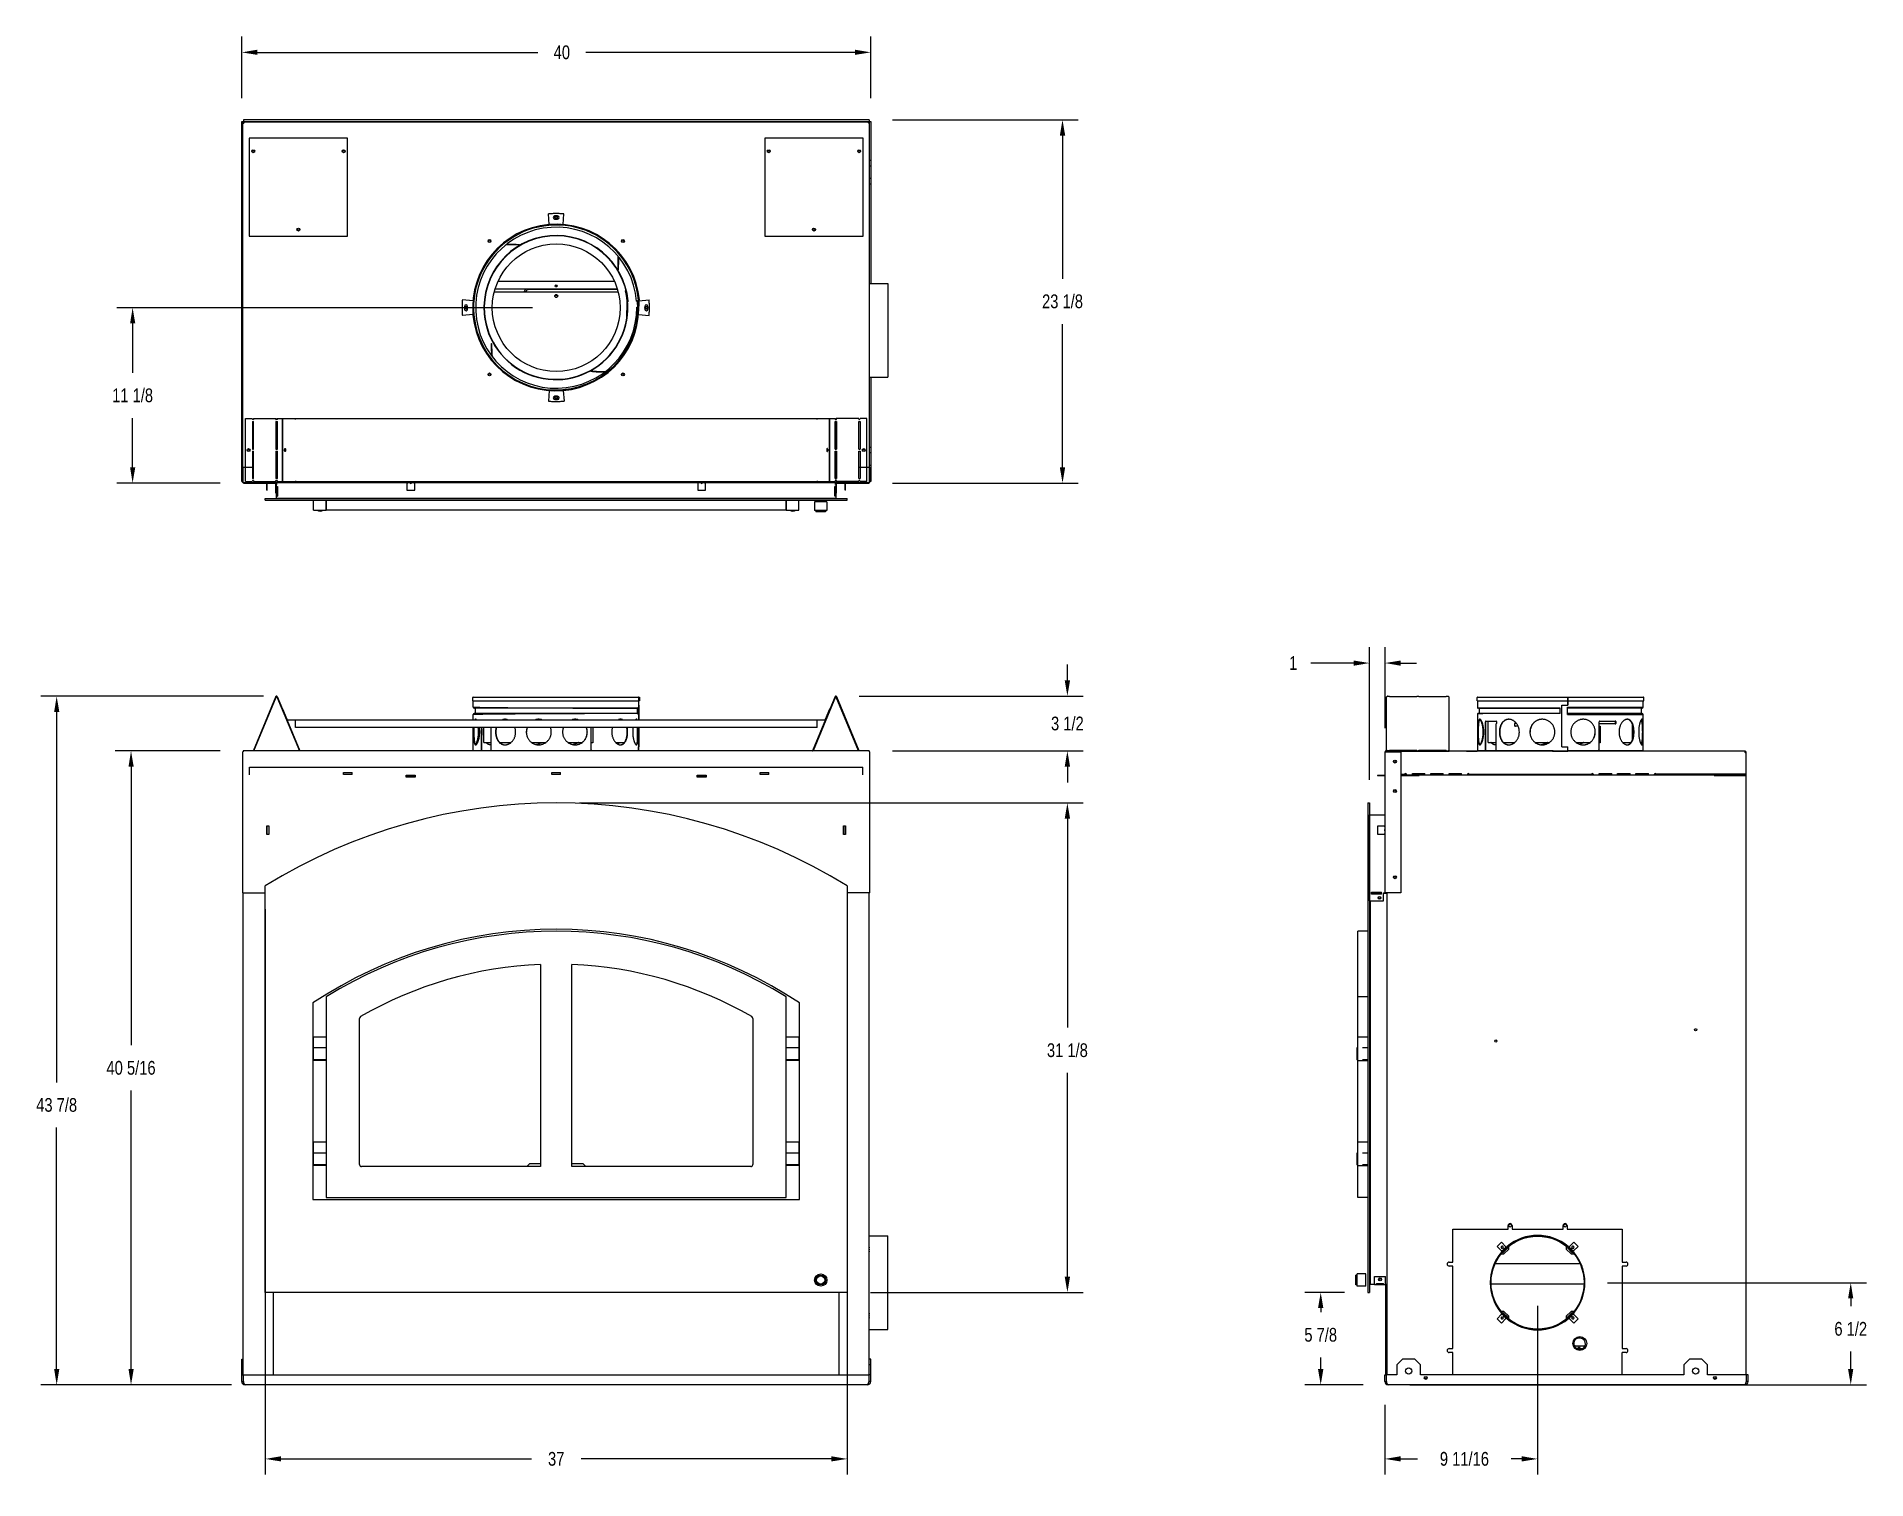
# Model space of a CAD drawing. Extents: x 4 to 120, y 8 to 100.
import ezdxf

# ---------------------------------------------------------------- set-up
doc = ezdxf.new("R2010")
doc.units = 0
doc.header["$LTSCALE"] = 7.5625
doc.header["$MEASUREMENT"] = 0
doc.layers.get('0').update_dxf_attribs({"linetype": 'CONTINUOUS'})
doc.layers.get('Defpoints').update_dxf_attribs({"linetype": 'CONTINUOUS'})
doc.styles.get("Standard").update_dxf_attribs({"font": 'txt', "width": 0.8})
doc.dimstyles.get("Standard").update_dxf_attribs({"dimtxt": 0.875, "dimasz": 0.08, "dimexe": 0.18, "dimexo": 0.0625, "dimgap": 0.09, "dimtad": 0, "dimtih": 1, "dimtoh": 1, "dimzin": 0, "dimdsep": 46, "dimtxsty": 'STANDARD', "dimcen": 0.09, "dimadec": 0, "dimazin": 0, "dimtp": 0.01, "dimtm": 0.01, "dimtfac": 1, "dimtofl": 0, "dimtmove": 0, "dimatfit": 3, "dimfxl": 1, "dimtolj": 1, "dimtzin": 0, "dimarcsym": 0})

msp = doc.modelspace()

# ---------------------------------------------------------------- blocks, each defined once
blk = doc.blocks.new('*D0')
at = {"color": 0, "linetype": 'Continuous', "lineweight": -2}
for p, q in [((15.63, 54.35), (8.97, 54.35)), ((9.97, 53.35), (9.97, 35.63)), ((9.97, 15.03), (9.97, 32.75)), ((15.63, 14.03), (8.97, 14.03))]:
    blk.add_line(p, q, dxfattribs=at)
at = {"color": 0, "linetype": 'Continuous'}
for points in [[(9.81, 53.35), (10.14, 53.35), (9.97, 54.35)], [(9.81, 15.03), (10.14, 15.03), (9.97, 14.03)]]:
    blk.add_solid(points, dxfattribs=at)
at = {"layer": 'Defpoints', "color": 0, "linetype": 'Continuous'}
for p in [(9.97, 54.35), (16.48, 54.35), (16.49, 14.03)]:
    blk.add_point(p, dxfattribs=at)
at = {"color": 0, "linetype": 'Continuous', "insert": (9.97, 34.19), "char_height": 0.875, "attachment_point": 5}
blk.add_mtext('\\A1;40 5/16', dxfattribs=at)
blk = doc.blocks.new('*D1')
at = {"color": 0, "linetype": 'Continuous', "lineweight": -2}
for p, q in [((99.42, 19.05), (99.42, 8.32)), ((89.71, 12.76), (89.71, 8.32)), ((90.71, 9.32), (91.79, 9.32)), ((98.42, 9.32), (97.75, 9.32))]:
    blk.add_line(p, q, dxfattribs=at)
at = {"color": 0, "linetype": 'Continuous'}
for points in [[(90.71, 9.49), (90.71, 9.16), (89.71, 9.32)], [(98.42, 9.49), (98.42, 9.16), (99.42, 9.32)]]:
    blk.add_solid(points, dxfattribs=at)
at = {"layer": 'Defpoints', "color": 0, "linetype": 'Continuous'}
for p in [(99.42, 19.91), (89.71, 13.62), (89.71, 9.32)]:
    blk.add_point(p, dxfattribs=at)
at = {"color": 0, "linetype": 'Continuous', "insert": (94.77, 9.32), "char_height": 0.875, "attachment_point": 5}
blk.add_mtext('\\A1;9 11/16', dxfattribs=at)
blk = doc.blocks.new('*D2')
at = {"color": 0, "linetype": 'Continuous', "lineweight": -2}
for p, q in [((103.86, 20.53), (120.34, 20.53)), ((119.34, 19.53), (119.34, 19.03)), ((119.34, 15.03), (119.34, 16.16)), ((91.3, 14.03), (120.34, 14.03))]:
    blk.add_line(p, q, dxfattribs=at)
at = {"color": 0, "linetype": 'Continuous'}
for points in [[(119.17, 19.53), (119.5, 19.53), (119.34, 20.53)], [(119.17, 15.03), (119.5, 15.03), (119.34, 14.03)]]:
    blk.add_solid(points, dxfattribs=at)
at = {"layer": 'Defpoints', "color": 0, "linetype": 'Continuous'}
for p in [(103, 20.53), (119.34, 20.53), (90.44, 14.03)]:
    blk.add_point(p, dxfattribs=at)
at = {"color": 0, "linetype": 'Continuous', "insert": (119.34, 17.59), "char_height": 0.875, "attachment_point": 5}
blk.add_mtext('\\A1;6 1/2', dxfattribs=at)
blk = doc.blocks.new('*D3')
at = {"color": 0, "linetype": 'Continuous', "lineweight": -2}
for p, q in [((58.39, 94.49), (70.21, 94.49)), ((69.21, 93.49), (69.21, 84.37)), ((69.21, 72.39), (69.21, 81.5)), ((58.39, 71.39), (70.21, 71.39))]:
    blk.add_line(p, q, dxfattribs=at)
at = {"color": 0, "linetype": 'Continuous'}
for points in [[(69.04, 93.49), (69.38, 93.49), (69.21, 94.49)], [(69.04, 72.39), (69.38, 72.39), (69.21, 71.39)]]:
    blk.add_solid(points, dxfattribs=at)
at = {"layer": 'Defpoints', "color": 0, "linetype": 'Continuous'}
for p in [(57.53, 94.49), (69.21, 94.49), (57.53, 71.39)]:
    blk.add_point(p, dxfattribs=at)
at = {"color": 0, "linetype": 'Continuous', "insert": (69.21, 82.94), "char_height": 0.875, "attachment_point": 5}
blk.add_mtext('\\A1;23 1/8', dxfattribs=at)
blk = doc.blocks.new('*D4')
at = {"color": 0, "linetype": 'Continuous', "lineweight": -2}
for p, q in [((35.5, 82.54), (9.07, 82.54)), ((10.07, 81.54), (10.07, 78.4)), ((10.07, 72.39), (10.07, 75.52)), ((15.63, 71.39), (9.07, 71.39))]:
    blk.add_line(p, q, dxfattribs=at)
at = {"color": 0, "linetype": 'Continuous'}
for points in [[(9.91, 81.54), (10.24, 81.54), (10.07, 82.54)], [(9.91, 72.39), (10.24, 72.39), (10.07, 71.39)]]:
    blk.add_solid(points, dxfattribs=at)
at = {"layer": 'Defpoints', "color": 0, "linetype": 'Continuous'}
for p in [(36.36, 82.54), (10.07, 71.39), (16.49, 71.39)]:
    blk.add_point(p, dxfattribs=at)
at = {"color": 0, "linetype": 'Continuous', "insert": (10.07, 76.96), "char_height": 0.875, "attachment_point": 5}
blk.add_mtext('\\A1;11 1/8', dxfattribs=at)
blk = doc.blocks.new('*D5')
at = {"color": 0, "linetype": 'Continuous', "lineweight": -2}
for p, q in [((87.15, 19.91), (84.63, 19.91)), ((85.63, 18.91), (85.63, 18.65)), ((85.63, 15.03), (85.63, 15.77)), ((88.33, 14.03), (84.63, 14.03))]:
    blk.add_line(p, q, dxfattribs=at)
at = {"color": 0, "linetype": 'Continuous'}
for points in [[(85.46, 18.91), (85.8, 18.91), (85.63, 19.91)], [(85.46, 15.03), (85.8, 15.03), (85.63, 14.03)]]:
    blk.add_solid(points, dxfattribs=at)
at = {"layer": 'Defpoints', "color": 0, "linetype": 'Continuous'}
for p in [(85.63, 19.91), (88, 19.91), (89.19, 14.03)]:
    blk.add_point(p, dxfattribs=at)
at = {"color": 0, "linetype": 'Continuous', "insert": (85.63, 17.21), "char_height": 0.875, "attachment_point": 5}
blk.add_mtext('\\A1;5 7/8', dxfattribs=at)
blk = doc.blocks.new('*D6')
at = {"color": 0, "linetype": 'Continuous', "lineweight": -2}
for p, q in [((88.73, 52.52), (88.73, 60.94)), ((89.72, 55.79), (89.72, 60.94)), ((87.73, 59.94), (85, 59.94)), ((90.72, 59.94), (91.72, 59.94))]:
    blk.add_line(p, q, dxfattribs=at)
at = {"color": 0, "linetype": 'Continuous'}
for points in [[(87.73, 60.1), (87.73, 59.77), (88.73, 59.94)], [(90.72, 60.1), (90.72, 59.77), (89.72, 59.94)]]:
    blk.add_solid(points, dxfattribs=at)
at = {"layer": 'Defpoints', "color": 0, "linetype": 'Continuous'}
for p in [(88.73, 59.94), (89.72, 54.93), (88.73, 51.66)]:
    blk.add_point(p, dxfattribs=at)
at = {"color": 0, "linetype": 'Continuous', "insert": (83.88, 59.94), "char_height": 0.875, "attachment_point": 5}
blk.add_mtext('\\A1;1', dxfattribs=at)
blk = doc.blocks.new('*D7')
at = {"color": 0, "linetype": 'Continuous', "lineweight": -2}
for p, q in [((38.49, 51.04), (70.52, 51.04)), ((69.52, 50.04), (69.52, 36.75)), ((69.52, 20.91), (69.52, 33.87)), ((56.99, 19.91), (70.52, 19.91))]:
    blk.add_line(p, q, dxfattribs=at)
at = {"color": 0, "linetype": 'Continuous'}
for points in [[(69.35, 50.04), (69.69, 50.04), (69.52, 51.04)], [(69.35, 20.91), (69.69, 20.91), (69.52, 19.91)]]:
    blk.add_solid(points, dxfattribs=at)
at = {"layer": 'Defpoints', "color": 0, "linetype": 'Continuous'}
for p in [(37.63, 51.04), (69.52, 51.04), (56.13, 19.91)]:
    blk.add_point(p, dxfattribs=at)
at = {"color": 0, "linetype": 'Continuous', "insert": (69.52, 35.31), "char_height": 0.875, "attachment_point": 5}
blk.add_mtext('\\A1;31 1/8', dxfattribs=at)
blk = doc.blocks.new('*D8')
at = {"color": 0, "linetype": 'Continuous', "lineweight": -2}
for p, q in [((18.51, 44.28), (18.51, 8.32)), ((55.51, 44.28), (55.51, 8.32)), ((19.51, 9.32), (35.43, 9.32)), ((54.51, 9.32), (38.59, 9.32))]:
    blk.add_line(p, q, dxfattribs=at)
at = {"color": 0, "linetype": 'Continuous'}
for points in [[(19.51, 9.49), (19.51, 9.16), (18.51, 9.32)], [(54.51, 9.49), (54.51, 9.16), (55.51, 9.32)]]:
    blk.add_solid(points, dxfattribs=at)
at = {"layer": 'Defpoints', "color": 0, "linetype": 'Continuous'}
for p in [(18.51, 45.14), (55.51, 45.14), (18.51, 9.32)]:
    blk.add_point(p, dxfattribs=at)
at = {"color": 0, "linetype": 'Continuous', "insert": (37.01, 9.32), "char_height": 0.875, "attachment_point": 5}
blk.add_mtext('\\A1;37', dxfattribs=at)
blk = doc.blocks.new('*D9')
at = {"color": 0, "linetype": 'Continuous', "lineweight": -2}
for p, q in [((69.52, 58.84), (69.52, 59.84)), ((56.28, 57.84), (70.52, 57.84)), ((58.39, 54.35), (70.52, 54.35)), ((69.52, 53.35), (69.52, 52.35))]:
    blk.add_line(p, q, dxfattribs=at)
at = {"color": 0, "linetype": 'Continuous'}
for points in [[(69.35, 58.84), (69.69, 58.84), (69.52, 57.84)], [(69.35, 53.35), (69.69, 53.35), (69.52, 54.35)]]:
    blk.add_solid(points, dxfattribs=at)
at = {"layer": 'Defpoints', "color": 0, "linetype": 'Continuous'}
for p in [(55.42, 57.84), (57.53, 54.35), (69.52, 54.35)]:
    blk.add_point(p, dxfattribs=at)
at = {"color": 0, "linetype": 'Continuous', "insert": (69.52, 56.09), "char_height": 0.875, "attachment_point": 5}
blk.add_mtext('\\A1;3 1/2', dxfattribs=at)
blk = doc.blocks.new('*D10')
at = {"color": 0, "linetype": 'Continuous', "lineweight": -2}
for p, q in [((17.01, 95.86), (17.01, 99.78)), ((57.01, 95.86), (57.01, 99.78)), ((18.01, 98.78), (35.84, 98.78)), ((56.01, 98.78), (38.89, 98.78))]:
    blk.add_line(p, q, dxfattribs=at)
at = {"color": 0, "linetype": 'Continuous'}
for points in [[(18.01, 98.95), (18.01, 98.62), (17.01, 98.78)], [(56.01, 98.95), (56.01, 98.62), (57.01, 98.78)]]:
    blk.add_solid(points, dxfattribs=at)
at = {"layer": 'Defpoints', "color": 0, "linetype": 'Continuous'}
for p in [(17.01, 98.78), (17.01, 95.01), (57.01, 95.01)]:
    blk.add_point(p, dxfattribs=at)
at = {"color": 0, "linetype": 'Continuous', "insert": (37.37, 98.78), "char_height": 0.875, "attachment_point": 5}
blk.add_mtext('\\A1;40', dxfattribs=at)
blk = doc.blocks.new('*D11')
at = {"color": 0, "lineweight": -2}
for p, q in [((18.4, 57.83), (4.24, 57.83)), ((5.24, 56.83), (5.24, 33.27)), ((5.24, 15.03), (5.24, 30.4)), ((16.36, 14.03), (4.24, 14.03))]:
    blk.add_line(p, q, dxfattribs=at)
at = {"color": 0}
for points in [[(5.08, 56.83), (5.41, 56.83), (5.24, 57.83)], [(5.08, 15.03), (5.41, 15.03), (5.24, 14.03)]]:
    blk.add_solid(points, dxfattribs=at)
at = {"layer": 'Defpoints', "color": 0}
for p in [(19.25, 57.83), (5.24, 14.03), (17.22, 14.03)]:
    blk.add_point(p, dxfattribs=at)
at = {"color": 0, "insert": (5.24, 31.83), "char_height": 0.875, "attachment_point": 5}
blk.add_mtext('\\A1;43 7/8', dxfattribs=at)

# ---------------------------------------------------------------- dimensions: what is measured, and where the dimension line sits
at = {"color": 2, "linetype": 'Continuous'}
for base, p1, p2, angle, picture, middle in [((17.00978, 98.78349), (57.00978, 95.0053), (17.00978, 95.0053), 180, '*D10', (37.36687, 98.78349)), ((69.21107, 94.4853), (57.52978, 71.3853), (57.52978, 94.4853), 90, '*D3', (69.21107, 82.9353)), ((10.07439, 71.3853), (36.36386, 82.53747), (16.48978, 71.3853), 270, '*D4', (10.07439, 76.96138)), ((88.73492, 59.93767), (89.72242, 54.92605), (88.73492, 51.66405), 180, '*D6', (83.8797, 59.93767)), ((69.51845, 54.34905), (55.41888, 57.83732), (57.53478, 54.34905), 270, '*D9', (69.51845, 56.09319)), ((9.9747, 54.34905), (16.48978, 14.03405), (16.48478, 54.34905), 90, '*D0', (9.9747, 34.19155)), ((69.51845, 51.03905), (56.13478, 19.91405), (37.63478, 51.03905), 90, '*D7', (69.51845, 35.30973)), ((18.50978, 9.32255), (55.50978, 45.14036), (18.50978, 45.14036), 180, '*D8', (37.00978, 9.32255)), ((85.63118, 19.91405), (89.18642, 14.03405), (88.00492, 19.91405), 90, '*D5', (85.63118, 17.21001)), ((89.70642, 9.32255), (99.42292, 19.90905), (89.70642, 13.61905), 180, '*D1', (94.76861, 9.32255)), ((119.33532, 20.53405), (90.43642, 14.03405), (103.00432, 20.53405), 90, '*D2', (119.33532, 17.59339))]:
    dim = msp.add_linear_dim(base=base, p1=p1, p2=p2, angle=angle, dimstyle='STANDARD', override={"dimasz": 1, "dimexe": 1, "dimexo": 0.859375, "dimgap": 1, "dimdec": 4, "dimlunit": 5, "dimcen": 1.2375, "dimtp": 0, "dimtm": 0, "dimtdec": 4, "dimfrac": 2}, dxfattribs=at)
    dim.commit()
    dim.dimension.update_dxf_attribs({"geometry": picture, "text_midpoint": middle, "dimtype": 160})
at = {"color": 2}
dim = msp.add_linear_dim(base=(5.244, 14.03405), p1=(19.25453, 57.8277), p2=(17.21978, 14.03405), angle=90, text='43 7/8', dimstyle='STANDARD', override={"dimasz": 1, "dimexe": 1, "dimexo": 0.859375, "dimgap": 1, "dimdec": 3, "dimlunit": 5, "dimcen": 1.2375, "dimtp": 0, "dimtm": 0, "dimtdec": 4, "dimfrac": 2}, dxfattribs=at)
dim.commit()
dim.dimension.update_dxf_attribs({"geometry": '*D11', "text_midpoint": (5.244, 31.83412), "dimtype": 160})

# ---------------------------------------------------------------- linework, layer by layer
at = {"color": 3, "linetype": 'Continuous'}
for p, q in [((17.00978, 71.4903), (17.00978, 94.3803)), ((17.08578, 71.4493), (17.08578, 94.3373)), ((17.10978, 94.3613), (56.90978, 94.3613)), ((56.90478, 94.4853), (17.11478, 94.4853)), ((56.93378, 71.4493), (56.93378, 94.3373)), ((57.00978, 94.3803), (57.00978, 84.0862)), ((36.57056, 87.83299), (36.51478, 88.50534)), ((37.44898, 87.83296), (37.50477, 88.50534)), ((37.09578, 88.3773), (36.92378, 88.3773)), ((36.92378, 88.1743), (37.09578, 88.1743)), ((33.31977, 84.2353), (40.69979, 84.2353)), ((56.93378, 84.0862), (58.09178, 84.0862)), ((58.09178, 84.0862), (58.09178, 78.1174)), ((31.71591, 82.97852), (31.04374, 83.03428)), ((31.17178, 82.6253), (31.17178, 82.4533)), ((31.37478, 82.4533), (31.37478, 82.6253)), ((33.1288, 83.7353), (40.89076, 83.7353)), ((36.92021, 83.26224), (36.92145, 83.26903)), ((36.92145, 83.26903), (36.93777, 83.29634)), ((37.08179, 83.29634), (37.09811, 83.26903)), ((37.09811, 83.26903), (37.09935, 83.26224)), ((41.52692, 82.8766), (41.50136, 81.97635)), ((42.27547, 82.98091), (42.91957, 83.03494)), ((42.64413, 82.6253), (42.64413, 82.4533)), ((42.84713, 82.4533), (42.84713, 82.6253)), ((31.71587, 82.10007), (31.04374, 82.04431)), ((42.24789, 82.10007), (42.92003, 82.04432)), ((56.93378, 78.1174), (58.09178, 78.1174)), ((57.00978, 78.1174), (57.00978, 71.4903)), ((36.57071, 77.26836), (36.51827, 76.59638)), ((37.09654, 76.90365), (36.92454, 76.90494)), ((37.44924, 77.27316), (37.50886, 76.60167)), ((36.92302, 76.70195), (37.09502, 76.70066)), ((19.19678, 75.45725), (19.19434, 75.4853)), ((19.1953, 75.2953), (19.1953, 73.5478)), ((19.20351, 75.4349), (19.19678, 75.45725)), ((19.25458, 75.45725), (19.24785, 75.4349)), ((19.25702, 75.4853), (19.25458, 75.45725)), ((19.25606, 73.5478), (19.25606, 75.2953)), ((19.60212, 71.4853), (19.60212, 75.4853)), ((54.41744, 71.4853), (54.41744, 75.4853)), ((54.76254, 75.4853), (54.76498, 75.45725)), ((54.7635, 73.5478), (54.7635, 75.2953)), ((54.76498, 75.45725), (54.7717, 75.4349)), ((54.81605, 75.4349), (54.82278, 75.45725)), ((54.82278, 75.45725), (54.82521, 75.4853)), ((54.82426, 75.2953), (54.82426, 73.5478)), ((19.1953, 73.4228), (19.1953, 71.6753)), ((19.25606, 71.6753), (19.25606, 73.4228)), ((19.73825, 73.53544), (19.745, 73.5178)), ((19.745, 73.4528), (19.73825, 73.43516)), ((19.745, 73.5178), (19.74833, 73.4853)), ((19.74833, 73.4853), (19.745, 73.4528)), ((19.75671, 73.57306), (19.76806, 73.55879)), ((19.76806, 73.41181), (19.75671, 73.39753)), ((19.76806, 73.55879), (19.77804, 73.52608)), ((19.77804, 73.44451), (19.76806, 73.41181)), ((19.77804, 73.52608), (19.7816, 73.4853)), ((19.7816, 73.4853), (19.77804, 73.44451)), ((54.24152, 73.52608), (54.23796, 73.4853)), ((54.23796, 73.4853), (54.24152, 73.44451)), ((54.2515, 73.55879), (54.24152, 73.52608)), ((54.24152, 73.44451), (54.2515, 73.41181)), ((54.26285, 73.57306), (54.2515, 73.55879)), ((54.2515, 73.41181), (54.26285, 73.39753)), ((54.27456, 73.5178), (54.27123, 73.4853)), ((54.27123, 73.4853), (54.27456, 73.4528)), ((54.28131, 73.53544), (54.27456, 73.5178)), ((54.27456, 73.4528), (54.28131, 73.43516)), ((54.7635, 71.6753), (54.7635, 73.4228)), ((54.82426, 73.4228), (54.82426, 71.6753)), ((17.11478, 71.3853), (18.60978, 71.3853)), ((18.60978, 70.9253), (18.60978, 71.4013)), ((18.63378, 71.3853), (19.18778, 71.3853)), ((19.19434, 71.4853), (19.19678, 71.51335)), ((19.19678, 71.51335), (19.20351, 71.53569)), ((19.21178, 70.7353), (19.21178, 71.4013)), ((19.23578, 71.3123), (19.21178, 71.3123)), ((19.21739, 71.2978), (19.24092, 71.2978)), ((19.21776, 70.4228), (19.21776, 71.2978)), ((19.21776, 71.1728), (19.27911, 71.1728)), ((19.23578, 71.2978), (19.23578, 71.4013)), ((19.23578, 70.5478), (19.23578, 71.1728)), ((19.24092, 71.2978), (19.24092, 71.4013)), ((19.24785, 71.53569), (19.25458, 71.51335)), ((19.25458, 71.51335), (19.25702, 71.4853)), ((19.27091, 70.8603), (19.27091, 71.1728)), ((19.27913, 71.1728), (19.27913, 70.5478)), ((27.50978, 71.3603), (27.50978, 70.9253)), ((28.00978, 70.9253), (28.00978, 71.3603)), ((46.00978, 71.3603), (46.00978, 70.9253)), ((46.50978, 70.9253), (46.50978, 71.3603)), ((54.74043, 70.5478), (54.74043, 71.1728)), ((54.8018, 71.1728), (54.74045, 71.1728)), ((54.74865, 71.1728), (54.74865, 70.8603)), ((54.76498, 71.51335), (54.76254, 71.4853)), ((54.7717, 71.53569), (54.76498, 71.51335)), ((54.77864, 71.2978), (54.77864, 71.4013)), ((54.77864, 71.2978), (54.80217, 71.2978)), ((54.78378, 71.2978), (54.78378, 71.4013)), ((54.78378, 71.3123), (54.80778, 71.3123)), ((54.78378, 70.5478), (54.78378, 71.1728)), ((54.8018, 71.2978), (54.8018, 70.4228)), ((54.80778, 70.7353), (54.80778, 71.4013)), ((54.82278, 71.51335), (54.81605, 71.53569)), ((54.82521, 71.4853), (54.82278, 71.51335)), ((54.83178, 71.3853), (55.38578, 71.3853)), ((55.40978, 70.9253), (55.40978, 71.4013)), ((55.40978, 71.3853), (56.90478, 71.3853)), ((19.21773, 70.8603), (19.21178, 70.8603)), ((19.21178, 70.7353), (19.21773, 70.7353)), ((19.21739, 70.4228), (54.80217, 70.4228)), ((19.21776, 70.5478), (19.27911, 70.5478)), ((19.25978, 70.8603), (19.27091, 70.8603)), ((19.27913, 70.7353), (19.25978, 70.7353)), ((27.50978, 70.9253), (28.00978, 70.9253)), ((46.00978, 70.9253), (46.50978, 70.9253)), ((54.75978, 70.7353), (54.74043, 70.7353)), ((54.8018, 70.5478), (54.74045, 70.5478)), ((54.75978, 70.8603), (54.74865, 70.8603)), ((54.80183, 70.8603), (54.80778, 70.8603)), ((54.80778, 70.7353), (54.80183, 70.7353)), ((17.77469, 54.34905), (19.19434, 57.7764)), ((19.19678, 57.78227), (19.20351, 57.79852)), ((19.24785, 57.79852), (20.67667, 54.34905)), ((31.72524, 57.13102), (31.72524, 57.53105)), ((31.72524, 57.13102), (31.74535, 57.13102)), ((42.22478, 57.06905), (31.79479, 57.06905)), ((31.85978, 57.03905), (31.85978, 56.75905)), ((42.15978, 57.03905), (42.15978, 56.75905)), ((42.23842, 57.53105), (42.23842, 56.33705)), ((42.2716, 57.25105), (42.2716, 57.53105)), ((42.29319, 56.33705), (42.29319, 57.25105)), ((54.7717, 57.79852), (53.34289, 54.34905)), ((54.82278, 57.78227), (54.81605, 57.79852)), ((56.24487, 54.34905), (54.82521, 57.7764)), ((95.60144, 57.53105), (95.60144, 57.08465)), ((100.86042, 57.06905), (95.64542, 57.06905)), ((95.71042, 57.03905), (95.71042, 56.75905)), ((100.86042, 56.72771), (100.86042, 57.07039)), ((100.96945, 57.25105), (101.34986, 57.25105)), ((100.96945, 54.62105), (100.96945, 57.25105)), ((101.31612, 57.53105), (101.31612, 57.25105)), ((101.321, 57.13102), (106.14496, 57.13102)), ((101.321, 56.66708), (101.321, 57.13102)), ((106.07539, 57.06905), (101.321, 57.06905)), ((101.34986, 57.25105), (101.34986, 57.53105)), ((106.01042, 57.03905), (106.01042, 56.75905)), ((106.14496, 57.13102), (106.14496, 57.53105)), ((19.87686, 56.34268), (19.60212, 57.00596)), ((20.42121, 56.31305), (19.92121, 56.31305)), ((31.72524, 56.66708), (31.74535, 56.66708)), ((31.72524, 56.33705), (31.72524, 56.66708)), ((42.22478, 56.72905), (31.79479, 56.72905)), ((54.09835, 56.31305), (53.59835, 56.31305)), ((54.41744, 57.00596), (54.1427, 56.34268)), ((95.60144, 56.71345), (95.60144, 54.37105)), ((100.86042, 56.72905), (95.64542, 56.72905)), ((96.11184, 54.43105), (96.11184, 56.19105)), ((96.13801, 56.25105), (96.79265, 56.25105)), ((96.28407, 54.89605), (96.28407, 56.25105)), ((96.79831, 56.07105), (96.78118, 56.07105)), ((96.78118, 54.37105), (96.78118, 56.07105)), ((96.81179, 56.22105), (96.81179, 56.10105)), ((98.02424, 56.12255), (98.06074, 56.12255)), ((98.18642, 55.91955), (98.02424, 55.91955)), ((106.07539, 56.72905), (101.321, 56.72905)), ((101.321, 56.66708), (106.14496, 56.66708)), ((103.33844, 54.43105), (103.33844, 56.19105)), ((104.36768, 56.07105), (103.33844, 56.07105)), ((103.33844, 55.92105), (103.3967, 55.92105)), ((103.39143, 56.25105), (104.38094, 56.25105)), ((103.3967, 55.92105), (103.3967, 54.87105)), ((104.35726, 56.12255), (104.38455, 56.12255)), ((104.40332, 56.22105), (104.40332, 56.10105)), ((105.45594, 55.06207), (105.45594, 56.04003)), ((106.14496, 54.37105), (106.14496, 56.66708)), ((31.72524, 54.37105), (31.72524, 55.83705)), ((32.25789, 54.43105), (32.25789, 55.83705)), ((32.41426, 54.89605), (32.41426, 55.83705)), ((32.4143, 54.89605), (32.87216, 54.89605)), ((32.87216, 54.37105), (32.87216, 55.83705)), ((33.40596, 54.89605), (34.14557, 54.89605)), ((35.43202, 54.89605), (36.36434, 54.89605)), ((37.74414, 54.89605), (38.6698, 54.89605)), ((39.24138, 54.43105), (39.24138, 55.83705)), ((39.24138, 54.89605), (39.32978, 54.89605)), ((39.32978, 54.87105), (39.24138, 54.87105)), ((39.32978, 55.83705), (39.32978, 54.87105)), ((40.78173, 54.89605), (41.35638, 54.89605)), ((40.97602, 54.87105), (40.96732, 54.87105)), ((40.96732, 54.87105), (40.96732, 54.76505)), ((40.97602, 54.89605), (40.97602, 54.87105)), ((40.98582, 54.75843), (40.98582, 54.89605)), ((42.23842, 55.83705), (42.23842, 54.37105)), ((42.29319, 54.62105), (42.29319, 55.83705)), ((96.28405, 54.89605), (96.78118, 54.89605)), ((97.24522, 54.89605), (97.97886, 54.89605)), ((99.25974, 54.89605), (100.18982, 54.89605)), ((101.8629, 54.89605), (102.77633, 54.89605)), ((103.33844, 54.89605), (103.3967, 54.89605)), ((103.3967, 54.87105), (103.33844, 54.87105)), ((104.8298, 54.89605), (105.37222, 54.89605)), ((104.87166, 54.87105), (104.8608, 54.87105)), ((104.8608, 54.87105), (104.8608, 54.86388)), ((104.87166, 54.89605), (104.87166, 54.87105)), ((104.8881, 54.83909), (104.8881, 54.89605)), ((31.74334, 54.37105), (32.2318, 54.37105)), ((32.87216, 54.37105), (36.57289, 54.37105)), ((37.44677, 54.37105), (39.1869, 54.37105)), ((39.26997, 54.37105), (42.22043, 54.37105)), ((42.2716, 54.37105), (42.2716, 54.62105)), ((112.63442, 54.32505), (89.77042, 54.32505)), ((89.83301, 54.37851), (89.80642, 54.38377)), ((89.99642, 54.38146), (91.74392, 54.38146)), ((91.86892, 54.38146), (93.61642, 54.38146)), ((94.89944, 54.32905), (95.5802, 54.32905)), ((95.62204, 54.37105), (96.08628, 54.37105)), ((96.78118, 54.37105), (100.42347, 54.37105)), ((100.36545, 54.32905), (101.35606, 54.32905)), ((100.96945, 54.62105), (101.34986, 54.62105)), ((101.29738, 54.37105), (101.31612, 54.37105)), ((101.31612, 54.62105), (101.31612, 54.37105)), ((101.34986, 54.37105), (101.34986, 54.62105)), ((101.34986, 54.37105), (103.28514, 54.37105)), ((103.33666, 54.37105), (106.12686, 54.37105)), ((112.65842, 54.23951), (112.65842, 52.87305)), ((112.68242, 14.65905), (112.68242, 54.27705)), ((17.50978, 52.82505), (17.50978, 53.32505)), ((17.50978, 53.32505), (56.50978, 53.32505)), ((23.47828, 52.97405), (24.04128, 52.97405)), ((23.47828, 52.84905), (23.47828, 52.97405)), ((24.04128, 52.84905), (23.47828, 52.84905)), ((24.04128, 52.84905), (24.04128, 52.97405)), ((27.50978, 52.80105), (28.00978, 52.80105)), ((36.72828, 52.97405), (37.29128, 52.97405)), ((36.72828, 52.84905), (36.72828, 52.97405)), ((37.29128, 52.84905), (36.72828, 52.84905)), ((37.29128, 52.84905), (37.29128, 52.97405)), ((46.00978, 52.80105), (46.50978, 52.80105)), ((49.97828, 52.97405), (50.54128, 52.97405)), ((49.97828, 52.84905), (49.97828, 52.97405)), ((50.54128, 52.84905), (49.97828, 52.84905)), ((50.54128, 52.84905), (50.54128, 52.97405)), ((56.50978, 52.82505), (56.50978, 53.32505)), ((89.24642, 52.80105), (89.72144, 52.80105)), ((90.72242, 52.87305), (90.96146, 52.87305)), ((90.72242, 52.82505), (112.63442, 52.82505)), ((90.72242, 52.80105), (91.19842, 52.80105)), ((90.72242, 52.77705), (91.89068, 52.77705)), ((91.46142, 52.90818), (92.25009, 52.90818)), ((91.46142, 52.82505), (91.46142, 52.90818)), ((91.89068, 52.77705), (91.89068, 52.82505)), ((92.25009, 52.82505), (92.25009, 52.90818)), ((92.62609, 52.90818), (93.41475, 52.90818)), ((92.62609, 52.82505), (92.62609, 52.90818)), ((93.41475, 52.82505), (93.41475, 52.90818)), ((93.79075, 52.90818), (94.57942, 52.90818)), ((93.79075, 52.82505), (93.79075, 52.90818)), ((94.57942, 52.82505), (94.57942, 52.90818)), ((95.07938, 52.87305), (102.84946, 52.87305)), ((103.34942, 52.90818), (104.13809, 52.90818)), ((103.34942, 52.82505), (103.34942, 52.90818)), ((104.13809, 52.82505), (104.13809, 52.90818)), ((104.51409, 52.90818), (105.30275, 52.90818)), ((104.51409, 52.82505), (104.51409, 52.90818)), ((105.30275, 52.82505), (105.30275, 52.90818)), ((105.67875, 52.90818), (106.46742, 52.90818)), ((105.67875, 52.82505), (105.67875, 52.90818)), ((106.46742, 52.82505), (106.46742, 52.90818)), ((112.65842, 52.87305), (106.96738, 52.87305)), ((110.65816, 52.77705), (110.65816, 52.82505)), ((110.65816, 52.77705), (112.68242, 52.77705)), ((88.74392, 50.28905), (89.72242, 50.28905)), ((88.74392, 44.81975), (88.74392, 50.28905)), ((18.60978, 49.05951), (18.60978, 49.55951)), ((55.40978, 49.55951), (55.40978, 49.05951)), ((89.68142, 49.55951), (89.24642, 49.55951)), ((89.24642, 49.55951), (89.24642, 49.05951)), ((89.24642, 49.05951), (89.68142, 49.05951)), ((17.10978, 14.65905), (17.10978, 45.31973)), ((56.90978, 14.65905), (56.90978, 45.31973)), ((88.74392, 44.81975), (89.61892, 44.81975)), ((88.76542, 44.81975), (88.76542, 20.43405)), ((88.86892, 45.35682), (89.49392, 45.35682)), ((88.86892, 45.24809), (88.86892, 45.3568)), ((88.86892, 45.30105), (89.49392, 45.30105)), ((89.49392, 45.24809), (88.86892, 45.24809)), ((89.49392, 45.24809), (89.49392, 45.3568)), ((89.61892, 45.33374), (89.72242, 45.33374)), ((89.61892, 44.81975), (89.61892, 45.33374)), ((89.61892, 45.30105), (89.86642, 45.30105)), ((89.86642, 14.65905), (89.86642, 45.31973)), ((35.13478, 27.91405), (35.32228, 28.10155)), ((35.32228, 28.10155), (36.00978, 28.10155)), ((38.00978, 28.10155), (38.69728, 28.10155)), ((38.69728, 28.10155), (38.88478, 27.91405)), ((56.90978, 23.51845), (58.09178, 23.51845)), ((58.09178, 17.54976), (58.09178, 23.51834)), ((94.03842, 23.92405), (97.54792, 23.92405)), ((94.03842, 21.83755), (94.03842, 23.92405)), ((97.54792, 23.92405), (97.54792, 24.16405)), ((97.79792, 24.16405), (97.79792, 23.92405)), ((97.79792, 23.92405), (101.04792, 23.92405)), ((101.04792, 23.92405), (101.04792, 24.16405)), ((101.29792, 24.16405), (101.29792, 23.92405)), ((101.29792, 23.92405), (104.80742, 23.92405)), ((104.80742, 23.92405), (104.80742, 21.83755)), ((96.84679, 22.83824), (97.1186, 23.11004)), ((97.13777, 22.54725), (96.84679, 22.83824)), ((97.10285, 22.36189), (97.28536, 22.36189)), ((97.1186, 23.11004), (97.40957, 22.81907)), ((97.12907, 22.51819), (97.17989, 22.56901)), ((97.16491, 22.48235), (97.12907, 22.51819)), ((97.21745, 22.4298), (97.18464, 22.46262)), ((97.52717, 22.73952), (97.21745, 22.4298)), ((97.25075, 22.63988), (97.31696, 22.70609)), ((97.28536, 22.36189), (97.59508, 22.67161)), ((97.38782, 22.77694), (97.43878, 22.8279)), ((97.43878, 22.8279), (97.46933, 22.79735)), ((97.49434, 22.77234), (97.52717, 22.73952)), ((97.59508, 22.67161), (97.59508, 22.85413)), ((101.25076, 22.85413), (101.25076, 22.67161)), ((101.25076, 22.67161), (101.56048, 22.36189)), ((101.31867, 22.73952), (101.3515, 22.77234)), ((101.62839, 22.4298), (101.31867, 22.73952)), ((101.37123, 22.79207), (101.40706, 22.8279)), ((101.40706, 22.8279), (101.45802, 22.77694)), ((101.43626, 22.81907), (101.72716, 23.10997)), ((101.52888, 22.70609), (101.59509, 22.63988)), ((101.56048, 22.36189), (101.74299, 22.36189)), ((101.6612, 22.46262), (101.62839, 22.4298)), ((101.66595, 22.56901), (101.71677, 22.51819)), ((101.71677, 22.51819), (101.68621, 22.48763)), ((101.99897, 22.83816), (101.70807, 22.54725)), ((101.72716, 23.10997), (101.99897, 22.83816)), ((93.79842, 21.83755), (94.03842, 21.83755)), ((94.03842, 21.58755), (93.79842, 21.58755)), ((94.03842, 16.33755), (94.03842, 21.58755)), ((102.12722, 21.72605), (96.71862, 21.72605)), ((104.80742, 21.83755), (105.04742, 21.83755)), ((105.04742, 21.58755), (104.80742, 21.58755)), ((104.80742, 21.58755), (104.80742, 16.33755)), ((88.76542, 20.43405), (89.05642, 20.43405)), ((89.18142, 20.43405), (89.63342, 20.43405)), ((89.63342, 20.41405), (89.18142, 20.41405)), ((89.75842, 20.43405), (89.86642, 20.43405)), ((89.80642, 14.65905), (89.80642, 20.36605)), ((96.47225, 20.45022), (102.37359, 20.45022)), ((102.40732, 20.53405), (102.42994, 20.53405)), ((97.28536, 18.70621), (97.10285, 18.70621)), ((97.18464, 18.60548), (97.21745, 18.6383)), ((97.21745, 18.6383), (97.52717, 18.32858)), ((97.59508, 18.39649), (97.28536, 18.70621)), ((101.56048, 18.70621), (101.25076, 18.39649)), ((101.31867, 18.32858), (101.62839, 18.6383)), ((101.74299, 18.70621), (101.56048, 18.70621)), ((101.62839, 18.6383), (101.6612, 18.60548)), ((56.90978, 17.54965), (58.09178, 17.54965)), ((96.84688, 18.22995), (97.13777, 18.52085)), ((97.11868, 17.95814), (96.84688, 18.22995)), ((97.40957, 18.24903), (97.11868, 17.95814)), ((97.12907, 18.54991), (97.15963, 18.58047)), ((97.17989, 18.49909), (97.12907, 18.54991)), ((97.31696, 18.36201), (97.25075, 18.42822)), ((97.43878, 18.2402), (97.38782, 18.29116)), ((97.47461, 18.27603), (97.43878, 18.2402)), ((97.52717, 18.32858), (97.49434, 18.29576)), ((97.59508, 18.21397), (97.59508, 18.39649)), ((101.25076, 18.39649), (101.25076, 18.21397)), ((101.3515, 18.29576), (101.31867, 18.32858)), ((101.40706, 18.2402), (101.37651, 18.27075)), ((101.45802, 18.29116), (101.40706, 18.2402)), ((101.72724, 17.95806), (101.43626, 18.24903)), ((101.59509, 18.42822), (101.52888, 18.36201)), ((101.71677, 18.54991), (101.66595, 18.49909)), ((101.68093, 18.58575), (101.71677, 18.54991)), ((101.70807, 18.52085), (101.99905, 18.22986)), ((101.99905, 18.22986), (101.72724, 17.95806)), ((93.79842, 16.33755), (94.03842, 16.33755)), ((104.80742, 16.33755), (105.04742, 16.33755)), ((17.00978, 14.24405), (17.00978, 15.65905)), ((57.00978, 14.24405), (57.00978, 15.65905)), ((90.82997, 15.65905), (90.47642, 15.3055)), ((90.47642, 15.3055), (90.47642, 14.65905)), ((91.62287, 15.65905), (90.82997, 15.65905)), ((91.97642, 15.3055), (91.62287, 15.65905)), ((91.97642, 14.65905), (91.97642, 15.3055)), ((94.03842, 16.08755), (93.79842, 16.08755)), ((94.03842, 14.65905), (94.03842, 16.08755)), ((105.04742, 16.08755), (104.80742, 16.08755)), ((104.80742, 14.65905), (104.80742, 16.08755)), ((109.07997, 15.65905), (108.72642, 15.3055)), ((108.72642, 15.3055), (108.72642, 14.65905)), ((109.87287, 15.65905), (109.07997, 15.65905)), ((110.22642, 15.3055), (109.87287, 15.65905)), ((110.22642, 14.65905), (110.22642, 15.3055)), ((17.11478, 14.65905), (56.90478, 14.65905)), ((17.11478, 14.24405), (17.11478, 14.65905)), ((56.79978, 14.03405), (17.21978, 14.03405)), ((56.90478, 14.24405), (56.90478, 14.65905)), ((89.70642, 14.24405), (89.70642, 14.65905)), ((90.47642, 14.65905), (89.81142, 14.65905)), ((89.81142, 14.24405), (89.81142, 14.65905)), ((112.59642, 14.03405), (89.91642, 14.03405)), ((108.72642, 14.65905), (91.97642, 14.65905)), ((112.70142, 14.65905), (110.22642, 14.65905)), ((112.70142, 14.24405), (112.70142, 14.65905)), ((112.80642, 14.24405), (112.80642, 14.65905))]:
    msp.add_line(p, q, dxfattribs=at)
at = {"color": 7, "linetype": 'Continuous'}
for p, q in [((17.00978, 94.3803), (57.00978, 94.3803)), ((17.08578, 94.3373), (17.16537, 94.3373)), ((17.08578, 94.28171), (17.10978, 94.28171)), ((17.10978, 94.3613), (17.10978, 94.28171)), ((17.11478, 94.4853), (17.11478, 94.3613)), ((17.13378, 94.3133), (17.13378, 94.28171)), ((17.16537, 94.3613), (17.16537, 94.3373)), ((56.85419, 94.3613), (56.85419, 94.3373)), ((56.93378, 94.3373), (56.85419, 94.3373)), ((56.88578, 94.3133), (56.88578, 94.28171)), ((56.90478, 94.4853), (56.90478, 94.3613)), ((56.90978, 94.28171), (56.90978, 94.3613)), ((56.93378, 94.28171), (56.90978, 94.28171)), ((17.49228, 93.3298), (17.49228, 87.0798)), ((23.74228, 93.3298), (17.49228, 93.3298)), ((23.74228, 87.0798), (23.74228, 93.3298)), ((50.27728, 93.3298), (50.27728, 87.0798)), ((56.52728, 93.3298), (50.27728, 93.3298)), ((56.52728, 87.0798), (56.52728, 93.3298)), ((17.00978, 91.9053), (17.08578, 91.9053)), ((17.00978, 91.55174), (17.08578, 91.55174)), ((57.00978, 91.9053), (56.93378, 91.9053)), ((57.00978, 91.55174), (56.93378, 91.55174)), ((17.00978, 90.75885), (17.08578, 90.75885)), ((17.00978, 90.4053), (17.08578, 90.4053)), ((57.00978, 90.75885), (56.93378, 90.75885)), ((57.00978, 90.4053), (56.93378, 90.4053)), ((17.49228, 87.0798), (23.74228, 87.0798)), ((34.66515, 86.53968), (34.6623, 86.51183)), ((50.27728, 87.0798), (56.52728, 87.0798)), ((40.96732, 84.95554), (40.93942, 84.95788)), ((37.07078, 83.9403), (36.94877, 83.9403)), ((33.07908, 83.55938), (40.94048, 83.55938)), ((40.90511, 83.6903), (35.25978, 83.6903)), ((37.10378, 83.28651), (37.09811, 83.25545)), ((41.4313, 83.6288), (41.4109, 83.62379)), ((41.50593, 82.8772), (41.47755, 81.8776)), ((41.5851, 82.9697), (41.5642, 82.96773)), ((42.11465, 82.95781), (42.19241, 82.96461)), ((42.19053, 82.99255), (42.24631, 82.99744)), ((42.24372, 83.02615), (42.29948, 83.03133)), ((42.29319, 82.64833), (42.2652, 82.64775)), ((41.47755, 81.8776), (41.48207, 81.87747)), ((42.1317, 82.5673), (42.21024, 82.5673)), ((32.87468, 80.26528), (32.90267, 80.26441)), ((39.21024, 78.50255), (39.21379, 78.53032)), ((17.25978, 71.4853), (17.25978, 75.4853)), ((17.25978, 75.4853), (17.68323, 75.4853)), ((17.68573, 75.2953), (17.68573, 73.5478)), ((17.68573, 75.2953), (17.76594, 75.2953)), ((17.76594, 73.5478), (17.76594, 75.2953)), ((17.7669, 75.4853), (19.19434, 75.4853)), ((19.17461, 75.45725), (19.17217, 75.4853)), ((19.17313, 75.2953), (19.17313, 73.5478)), ((19.17313, 75.2953), (19.27823, 75.2953)), ((19.18133, 75.4349), (19.17461, 75.45725)), ((19.18133, 75.4349), (19.20351, 75.4349)), ((19.27003, 75.4349), (19.24785, 75.4349)), ((19.25702, 75.4853), (54.76254, 75.4853)), ((19.27676, 75.45725), (19.27003, 75.4349)), ((19.27919, 75.4853), (19.27676, 75.45725)), ((19.27823, 73.5478), (19.27823, 75.2953)), ((19.62429, 71.4853), (19.62429, 75.4853)), ((20.42121, 75.4373), (20.42121, 75.4853)), ((53.59835, 75.4373), (53.59835, 75.4853)), ((54.39526, 71.4853), (54.39526, 75.4853)), ((54.74037, 75.4853), (54.7428, 75.45725)), ((54.74132, 75.2953), (54.84643, 75.2953)), ((54.74132, 73.5478), (54.74132, 75.2953)), ((54.7428, 75.45725), (54.74953, 75.4349)), ((54.74953, 75.4349), (54.7717, 75.4349)), ((54.83822, 75.4349), (54.81605, 75.4349)), ((56.25266, 75.4853), (54.82521, 75.4853)), ((54.83822, 75.4349), (54.84495, 75.45725)), ((54.84495, 75.45725), (54.84739, 75.4853)), ((54.84643, 75.2953), (54.84643, 73.5478)), ((56.25362, 75.2953), (56.33382, 75.2953)), ((56.25362, 73.5478), (56.25362, 75.2953)), ((56.33382, 75.2953), (56.33382, 73.5478)), ((56.75978, 75.4853), (56.33632, 75.4853)), ((56.75978, 71.4853), (56.75978, 75.4853)), ((17.00978, 73.6553), (17.08578, 73.6553)), ((17.50978, 73.46597), (17.50978, 73.50463)), ((17.68573, 73.5478), (17.76594, 73.5478)), ((17.68573, 73.4228), (17.68573, 71.6753)), ((17.68573, 73.4228), (17.76594, 73.4228)), ((17.76594, 71.6753), (17.76594, 73.4228)), ((19.17313, 73.5478), (19.27823, 73.5478)), ((19.17313, 73.4228), (19.17313, 71.6753)), ((19.17313, 73.4228), (19.27823, 73.4228)), ((19.27823, 71.6753), (19.27823, 73.4228)), ((19.73183, 73.4853), (19.73539, 73.52608)), ((19.73539, 73.44451), (19.73183, 73.4853)), ((19.73539, 73.52608), (19.74537, 73.55879)), ((19.74537, 73.41181), (19.73539, 73.44451)), ((19.74537, 73.55879), (19.7598, 73.57694)), ((19.7598, 73.39365), (19.74537, 73.41181)), ((19.75806, 73.42901), (19.74563, 73.4203)), ((19.76717, 73.4528), (19.75806, 73.42901)), ((19.7598, 73.57694), (19.7678, 73.57921)), ((19.7678, 73.39139), (19.7598, 73.39365)), ((19.76717, 73.5178), (19.7705, 73.4853)), ((19.7705, 73.4853), (19.76717, 73.4528)), ((19.79023, 73.55879), (19.80021, 73.52608)), ((19.80021, 73.44451), (19.79023, 73.41181)), ((19.80021, 73.52608), (19.80377, 73.4853)), ((19.80377, 73.4853), (19.80021, 73.44451)), ((54.21935, 73.52608), (54.21579, 73.4853)), ((54.21579, 73.4853), (54.21935, 73.44451)), ((54.22933, 73.55879), (54.21935, 73.52608)), ((54.21935, 73.44451), (54.22933, 73.41181)), ((54.25239, 73.5178), (54.24906, 73.4853)), ((54.24906, 73.4853), (54.25239, 73.4528)), ((54.25976, 73.57694), (54.25176, 73.57921)), ((54.25176, 73.39139), (54.25976, 73.39365)), ((54.25239, 73.4528), (54.26149, 73.42901)), ((54.27419, 73.55879), (54.25976, 73.57694)), ((54.25976, 73.39365), (54.27419, 73.41181)), ((54.26149, 73.42901), (54.27393, 73.4203)), ((54.28417, 73.52608), (54.27419, 73.55879)), ((54.27419, 73.41181), (54.28417, 73.44451)), ((54.28773, 73.4853), (54.28417, 73.52608)), ((54.28417, 73.44451), (54.28773, 73.4853)), ((54.74132, 73.5478), (54.84643, 73.5478)), ((54.74132, 73.4228), (54.84643, 73.4228)), ((54.74132, 71.6753), (54.74132, 73.4228)), ((54.84643, 73.4228), (54.84643, 71.6753)), ((56.25362, 73.5478), (56.33382, 73.5478)), ((56.25362, 73.4228), (56.33382, 73.4228)), ((56.25362, 71.6753), (56.25362, 73.4228)), ((56.33382, 73.4228), (56.33382, 71.6753)), ((56.50978, 73.46597), (56.50978, 73.50463)), ((57.00978, 73.6553), (56.93378, 73.6553)), ((17.00978, 73.30174), (17.08578, 73.30174)), ((17.00978, 72.50885), (17.08578, 72.50885)), ((17.00978, 72.1553), (17.06178, 72.1553)), ((17.06178, 72.4013), (17.06178, 71.4493)), ((17.06178, 72.4013), (17.08578, 72.4013)), ((17.10978, 71.4013), (17.10978, 72.4013)), ((17.10978, 72.4013), (17.76594, 72.4013)), ((19.1953, 72.4013), (19.25606, 72.4013)), ((54.7635, 72.4013), (54.82426, 72.4013)), ((56.25362, 72.4013), (56.90978, 72.4013)), ((56.90978, 72.4013), (56.90978, 71.4013)), ((57.00978, 73.30174), (56.93378, 73.30174)), ((57.00978, 72.50885), (56.93378, 72.50885)), ((56.95778, 72.4013), (56.93378, 72.4013)), ((56.95778, 71.4493), (56.95778, 72.4013)), ((57.00978, 72.1553), (56.95778, 72.1553)), ((17.00978, 71.4903), (17.06178, 71.4903)), ((17.08578, 71.50489), (17.10978, 71.50489)), ((17.08578, 71.4493), (17.10978, 71.4493)), ((56.90978, 71.4013), (17.10978, 71.4013)), ((17.11478, 71.3853), (17.11478, 71.4013)), ((17.25978, 71.4853), (17.68323, 71.4853)), ((17.68573, 71.6753), (17.76594, 71.6753)), ((17.76472, 71.51189), (17.7669, 71.4853)), ((17.7669, 71.4853), (19.19434, 71.4853)), ((18.60978, 71.3603), (18.63378, 71.3603)), ((18.63378, 70.9253), (18.63378, 71.4013)), ((19.17217, 71.4853), (19.17461, 71.51335)), ((19.17313, 71.6753), (19.27823, 71.6753)), ((19.17461, 71.51335), (19.18133, 71.53569)), ((19.18133, 71.53569), (19.20351, 71.53569)), ((19.18778, 70.7353), (19.18778, 71.4013)), ((19.27003, 71.53569), (19.24785, 71.53569)), ((19.25702, 71.4853), (54.76254, 71.4853)), ((19.25978, 70.5478), (19.25978, 71.1728)), ((19.27003, 71.53569), (19.27676, 71.51335)), ((19.27676, 71.51335), (19.27919, 71.4853)), ((20.42121, 71.5333), (20.42121, 71.4853)), ((53.59835, 71.5333), (53.59835, 71.4853)), ((54.7428, 71.51335), (54.74037, 71.4853)), ((54.74132, 71.6753), (54.84643, 71.6753)), ((54.74953, 71.53569), (54.7428, 71.51335)), ((54.74953, 71.53569), (54.7717, 71.53569)), ((54.75978, 70.5478), (54.75978, 71.1728)), ((54.83822, 71.53569), (54.81605, 71.53569)), ((56.25266, 71.4853), (54.82521, 71.4853)), ((54.83178, 70.7353), (54.83178, 71.4013)), ((54.84495, 71.51335), (54.83822, 71.53569)), ((54.84739, 71.4853), (54.84495, 71.51335)), ((55.38578, 70.9253), (55.38578, 71.4013)), ((55.40978, 71.3603), (55.38578, 71.3603)), ((56.25484, 71.51189), (56.25266, 71.4853)), ((56.25362, 71.6753), (56.33382, 71.6753)), ((56.75978, 71.4853), (56.33632, 71.4853)), ((56.90478, 71.3853), (56.90478, 71.4013)), ((56.93378, 71.50489), (56.90978, 71.50489)), ((56.93378, 71.4493), (56.90978, 71.4493)), ((57.00978, 71.4903), (56.95778, 71.4903)), ((18.50978, 70.3088), (18.50978, 70.4138)), ((18.50978, 70.4138), (55.50978, 70.4138)), ((18.50978, 70.3088), (55.50978, 70.3088)), ((18.60978, 70.9253), (18.63378, 70.9253)), ((19.18778, 70.7353), (19.21178, 70.7353)), ((21.58428, 69.6633), (21.58428, 70.3088)), ((22.37428, 69.6633), (22.37428, 70.3088)), ((22.38478, 70.3088), (22.38478, 69.6633)), ((51.63478, 70.3088), (51.63478, 69.6633)), ((51.64528, 69.6633), (51.64528, 70.3088)), ((52.43528, 69.6633), (52.43528, 70.3088)), ((54.2207, 70.1838), (53.4407, 70.1838)), ((53.4407, 70.1838), (53.4407, 69.6338)), ((54.2207, 70.1838), (54.2207, 69.6338)), ((54.83178, 70.7353), (54.80778, 70.7353)), ((55.40978, 70.9253), (55.38578, 70.9253)), ((55.50978, 70.3088), (55.50978, 70.4138)), ((21.58428, 69.6633), (22.37428, 69.6633)), ((51.63478, 69.6633), (22.38478, 69.6633)), ((51.64528, 69.6633), (52.43528, 69.6633)), ((54.2207, 69.6338), (53.4407, 69.6338)), ((53.5157, 69.6338), (53.5157, 69.5538)), ((54.1457, 69.5538), (53.5157, 69.5538)), ((54.1457, 69.6338), (54.1457, 69.5538)), ((17.74988, 54.35187), (19.17217, 57.78558)), ((19.17217, 57.78558), (19.19434, 57.7764)), ((19.17461, 57.79146), (19.18133, 57.8077)), ((19.18133, 57.8077), (19.20351, 57.79852)), ((19.27003, 57.8077), (19.24785, 57.79852)), ((19.27919, 57.78558), (19.25702, 57.7764)), ((19.27003, 57.8077), (19.60212, 57.00596)), ((31.69724, 57.53105), (31.69724, 57.75105)), ((31.69724, 57.53105), (42.26642, 57.53105)), ((31.7253, 57.77905), (42.23837, 57.77905)), ((42.2716, 57.77905), (42.23842, 57.77905)), ((42.24868, 57.13283), (42.23842, 57.13283)), ((42.24372, 57.53105), (42.24372, 57.25105)), ((42.29319, 57.25105), (42.24372, 57.25105)), ((42.24868, 56.66527), (42.24868, 57.13283)), ((42.2652, 56.33705), (42.2652, 57.25105)), ((42.26642, 57.53105), (42.26642, 57.75105)), ((42.29948, 57.53105), (42.2716, 57.53105)), ((42.29948, 57.75105), (42.29948, 57.53105)), ((54.74953, 57.8077), (54.41744, 57.00596)), ((54.74037, 57.78558), (54.76254, 57.7764)), ((54.74953, 57.8077), (54.7717, 57.79852)), ((54.83822, 57.8077), (54.81605, 57.79852)), ((54.84739, 57.78558), (54.82521, 57.7764)), ((54.84495, 57.79146), (54.83822, 57.8077)), ((56.26968, 54.35187), (54.84739, 57.78558)), ((89.80642, 57.78558), (89.83447, 57.79146)), ((89.80642, 54.38377), (89.80642, 57.78558)), ((89.83447, 57.79146), (89.85681, 57.8077)), ((89.87087, 57.83734), (89.99642, 57.83734)), ((89.99642, 57.78789), (89.99642, 57.83734)), ((91.74392, 57.78789), (89.99642, 57.78789)), ((91.74392, 57.83734), (91.86892, 57.83734)), ((91.74392, 57.78789), (91.74392, 57.83734)), ((91.86892, 57.78789), (91.86892, 57.83734)), ((93.61642, 57.78789), (91.86892, 57.78789)), ((93.61642, 57.83734), (93.74197, 57.83734)), ((93.61642, 57.78789), (93.61642, 57.83734)), ((93.75603, 57.8077), (93.77837, 57.79146)), ((93.77837, 57.79146), (93.80642, 57.78558)), ((93.80642, 54.38377), (93.80642, 57.78558)), ((95.57344, 57.53105), (95.57344, 57.75105)), ((95.57344, 57.53105), (101.31856, 57.53105)), ((95.6015, 57.77905), (106.14481, 57.77905)), ((100.96945, 57.25105), (100.96887, 57.25105)), ((100.96887, 54.62105), (100.96887, 57.25105)), ((101.31856, 57.75105), (101.31856, 57.53105)), ((101.34727, 57.75105), (101.34727, 57.25105)), ((101.34986, 57.53105), (106.17296, 57.53105)), ((101.35246, 57.75105), (101.35246, 57.53105)), ((106.17296, 57.53105), (106.17296, 57.75105)), ((19.60212, 57.00596), (19.62429, 57.01514)), ((19.89903, 56.35187), (19.62429, 57.01514)), ((19.87686, 56.34268), (20.70148, 54.35187)), ((19.92121, 56.33705), (54.09835, 56.33705)), ((20.42121, 55.83705), (20.42121, 56.33705)), ((42.24868, 56.66527), (42.23842, 56.66527)), ((54.1427, 56.34268), (53.31808, 54.35187)), ((53.59835, 55.83705), (53.59835, 56.33705)), ((54.39526, 57.01514), (54.12053, 56.35187)), ((54.41744, 57.00596), (54.39526, 57.01514)), ((96.13712, 54.43105), (96.13712, 56.19105)), ((104.36814, 56.07131), (104.3716, 56.07131)), ((104.38455, 56.22105), (104.38455, 56.10105)), ((53.59835, 55.83705), (20.42121, 55.83705)), ((32.28305, 54.43105), (32.28305, 55.83705)), ((40.96732, 54.87105), (40.93942, 54.87105)), ((40.93942, 54.87105), (40.93942, 54.77761)), ((40.94807, 54.89605), (40.94807, 54.87105)), ((42.19053, 55.12418), (42.19053, 55.83705)), ((42.2652, 54.62105), (42.2652, 55.83705)), ((104.84374, 54.89605), (104.84374, 54.88123)), ((104.8608, 54.87105), (104.85333, 54.87105)), ((17.06178, 54.30105), (17.06178, 45.31973)), ((17.06178, 54.30105), (17.10978, 54.30105)), ((17.10978, 54.34905), (17.10978, 54.30105)), ((56.90978, 54.34905), (17.10978, 54.34905)), ((17.74988, 54.35187), (17.75668, 54.34905)), ((17.7669, 54.39295), (17.78907, 54.38377)), ((20.68446, 54.39295), (20.66229, 54.38377)), ((20.70148, 54.35187), (20.69468, 54.34905)), ((32.2318, 54.37105), (32.87216, 54.37105)), ((39.26997, 54.37105), (39.1869, 54.37105)), ((42.2716, 54.37105), (42.23842, 54.37105)), ((42.29319, 54.62105), (42.24372, 54.62105)), ((42.24372, 54.37105), (42.24372, 54.62105)), ((53.31808, 54.35187), (53.32487, 54.34905)), ((53.3351, 54.39295), (53.35727, 54.38377)), ((56.25266, 54.39295), (56.23049, 54.38377)), ((56.26968, 54.35187), (56.26288, 54.34905)), ((56.90978, 54.34905), (56.90978, 54.30105)), ((56.95778, 54.30105), (56.90978, 54.30105)), ((56.95778, 45.31973), (56.95778, 54.30105)), ((89.72242, 54.30105), (90.72242, 54.30105)), ((89.72242, 45.31973), (89.72242, 54.30105)), ((90.72242, 54.34905), (89.77042, 54.34905)), ((89.79442, 54.32505), (89.79442, 54.30105)), ((89.83301, 54.3877), (89.80642, 54.39295)), ((89.82601, 54.32505), (89.82601, 54.30105)), ((89.99642, 54.39064), (91.74392, 54.39064)), ((89.99642, 54.35187), (89.99642, 54.39064)), ((90.72242, 54.34905), (90.72242, 54.32505)), ((90.72242, 54.33705), (93.80642, 54.33705)), ((90.72242, 54.30105), (90.72242, 45.31973)), ((91.74392, 54.34408), (91.74392, 54.39064)), ((91.86892, 54.39064), (93.61642, 54.39064)), ((91.86892, 54.34408), (91.86892, 54.39064)), ((93.61642, 54.33705), (93.61642, 54.39064)), ((93.75824, 54.37321), (93.74475, 54.35187)), ((93.80642, 54.32505), (93.80642, 54.33705)), ((94.89944, 54.32905), (94.89944, 54.32505)), ((94.92279, 54.32505), (94.92279, 54.32905)), ((96.08628, 54.37105), (96.78118, 54.37105)), ((100.36545, 54.32505), (100.36545, 54.32905)), ((100.96945, 54.62105), (100.96887, 54.62105)), ((101.34986, 54.37105), (101.31612, 54.37105)), ((101.34727, 54.37105), (101.34727, 54.62105)), ((101.35606, 54.32505), (101.35606, 54.32905)), ((103.33666, 54.37105), (103.28514, 54.37105)), ((105.40092, 54.34905), (111.65092, 54.34905)), ((105.40092, 54.32505), (105.40092, 54.34905)), ((111.65092, 54.32505), (111.65092, 54.34905)), ((112.60283, 54.32505), (112.60283, 54.30105)), ((112.63442, 54.30105), (112.60283, 54.30105)), ((112.63442, 54.32505), (112.63442, 54.30105)), ((112.68242, 54.27705), (112.65842, 54.27705)), ((112.65842, 54.23951), (112.65842, 54.27705)), ((112.68242, 54.23951), (112.65842, 54.23951)), ((27.47828, 52.80105), (27.50978, 52.80105)), ((27.47828, 52.67605), (27.47828, 52.80105)), ((27.47828, 52.77705), (27.49532, 52.77705)), ((28.04128, 52.67605), (27.47828, 52.67605)), ((27.50978, 52.80105), (27.50978, 52.77705)), ((27.50978, 52.77705), (28.04128, 52.77705)), ((28.00978, 52.80105), (28.04128, 52.80105)), ((28.00978, 52.80105), (28.00978, 52.77705)), ((28.04128, 52.80105), (28.04128, 52.67605)), ((45.97828, 52.80105), (46.00978, 52.80105)), ((45.97828, 52.67605), (45.97828, 52.80105)), ((45.99532, 52.77705), (45.97828, 52.77705)), ((46.54128, 52.67605), (45.97828, 52.67605)), ((46.00978, 52.80105), (46.00978, 52.77705)), ((46.00978, 52.77705), (46.50978, 52.77705)), ((46.50978, 52.80105), (46.54128, 52.80105)), ((46.50978, 52.80105), (46.50978, 52.77705)), ((46.54128, 52.77705), (46.52424, 52.77705)), ((46.54128, 52.80105), (46.54128, 52.67605)), ((89.24642, 52.80105), (89.24642, 52.77705)), ((89.24642, 52.77705), (89.72144, 52.77705)), ((89.68142, 52.80105), (89.68142, 52.77705)), ((90.72242, 52.84905), (91.07938, 52.84905)), ((91.02042, 52.82505), (91.02042, 52.84905)), ((91.07938, 52.82505), (91.07938, 52.84905)), ((91.19842, 52.80105), (91.19842, 52.77705)), ((92.25009, 52.84905), (91.46142, 52.84905)), ((93.41475, 52.84905), (92.62609, 52.84905)), ((94.57942, 52.84905), (93.79075, 52.84905)), ((94.96146, 52.84905), (102.96738, 52.84905)), ((94.96146, 52.82505), (94.96146, 52.84905)), ((95.02042, 52.82505), (95.02042, 52.84905)), ((102.90842, 52.82505), (102.90842, 52.84905)), ((102.96738, 52.82505), (102.96738, 52.84905)), ((104.13809, 52.84905), (103.34942, 52.84905)), ((105.30275, 52.84905), (104.51409, 52.84905)), ((106.46742, 52.84905), (105.67875, 52.84905)), ((106.84946, 52.84905), (112.63442, 52.84905)), ((106.84946, 52.82505), (106.84946, 52.84905)), ((106.90842, 52.82505), (106.90842, 52.84905)), ((112.30742, 52.82505), (112.30742, 52.84905)), ((112.65842, 52.87305), (112.65842, 52.77705)), ((112.68242, 52.82505), (112.65842, 52.82505)), ((88.62992, 51.03905), (88.73492, 51.03905)), ((88.62992, 51.03905), (88.62992, 19.91405)), ((88.73492, 51.03905), (88.73492, 19.91405)), ((18.60978, 49.59101), (18.73478, 49.59101)), ((18.60978, 49.55951), (18.60978, 49.59101)), ((18.60978, 49.55951), (18.63378, 49.55951)), ((18.60978, 49.05951), (18.63378, 49.05951)), ((18.60978, 49.02801), (18.60978, 49.05951)), ((18.73478, 49.02801), (18.60978, 49.02801)), ((18.63378, 49.02801), (18.63378, 49.59101)), ((18.73478, 49.59101), (18.73478, 49.02801)), ((55.28478, 49.59101), (55.40978, 49.59101)), ((55.28478, 49.02801), (55.28478, 49.59101)), ((55.40978, 49.02801), (55.28478, 49.02801)), ((55.38578, 49.02801), (55.38578, 49.59101)), ((55.40978, 49.55951), (55.38578, 49.55951)), ((55.40978, 49.05951), (55.38578, 49.05951)), ((55.40978, 49.59101), (55.40978, 49.55951)), ((55.40978, 49.05951), (55.40978, 49.02801)), ((18.50978, 19.91405), (18.50978, 45.76536)), ((55.50978, 45.76536), (55.50978, 19.91405)), ((88.62992, 45.76536), (88.73492, 45.76536)), ((17.06178, 45.31973), (18.50978, 45.31973)), ((56.95778, 45.31973), (55.50978, 45.31973)), ((88.86892, 45.33627), (89.49392, 45.33627)), ((89.61892, 45.31321), (89.86642, 45.31321)), ((90.72242, 45.31973), (89.72242, 45.31973)), ((88.62992, 42.88102), (87.98442, 42.88102)), ((87.98442, 25.94708), (87.98442, 42.88102)), ((88.76542, 42.88102), (88.73492, 42.88102)), ((36.00978, 40.76891), (36.00978, 27.91405)), ((38.00978, 27.91405), (38.00978, 40.76891)), ((22.38478, 38.71527), (22.38478, 25.94708)), ((51.63478, 25.94708), (51.63478, 38.71527)), ((88.62992, 38.71527), (87.98442, 38.71527)), ((88.76542, 38.71527), (88.73492, 38.71527)), ((21.53878, 38.31969), (21.53878, 25.82208)), ((24.50978, 28.03905), (24.50978, 37.34208)), ((49.50978, 37.34208), (49.50978, 28.03905)), ((52.48078, 25.82208), (52.48078, 38.31969)), ((21.58428, 36.16848), (22.37428, 36.16848)), ((21.58428, 34.66848), (21.58428, 36.16848)), ((22.37428, 36.16848), (22.37428, 34.66848)), ((51.64528, 36.16848), (52.43528, 36.16848)), ((51.64528, 34.66848), (51.64528, 36.16848)), ((52.43528, 36.16848), (52.43528, 34.66848)), ((87.98442, 36.16848), (88.62992, 36.16848)), ((88.73492, 36.16848), (88.76542, 36.16848)), ((22.37428, 35.45848), (21.62428, 35.45848)), ((52.43528, 35.45848), (51.68528, 35.45848)), ((87.98442, 35.45848), (87.92142, 35.45848)), ((87.92142, 35.45848), (87.92142, 34.70848)), ((88.62992, 35.45848), (88.29642, 35.45848)), ((88.76542, 35.45848), (88.73492, 35.45848)), ((22.37428, 34.66848), (21.58428, 34.66848)), ((22.37428, 34.70848), (21.62428, 34.70848)), ((52.43528, 34.66848), (51.64528, 34.66848)), ((52.43528, 34.70848), (51.68528, 34.70848)), ((87.98442, 34.70848), (87.92142, 34.70848)), ((87.98442, 34.66848), (88.62992, 34.66848)), ((88.62992, 34.70848), (88.29642, 34.70848)), ((88.76542, 34.70848), (88.73492, 34.70848)), ((88.73492, 34.66848), (88.76542, 34.66848)), ((21.58428, 29.48048), (22.37428, 29.48048)), ((21.58428, 27.98048), (21.58428, 29.48048)), ((22.37428, 29.48048), (22.37428, 27.98048)), ((51.64528, 29.48048), (52.43528, 29.48048)), ((51.64528, 27.98048), (51.64528, 29.48048)), ((52.43528, 29.48048), (52.43528, 27.98048)), ((87.98442, 29.48048), (88.62992, 29.48048)), ((88.73492, 29.48048), (88.76542, 29.48048)), ((22.37428, 27.98048), (21.58428, 27.98048)), ((22.37428, 28.77048), (21.62428, 28.77048)), ((22.37428, 28.02048), (21.62428, 28.02048)), ((52.43528, 27.98048), (51.64528, 27.98048)), ((52.43528, 28.77048), (51.68528, 28.77048)), ((52.43528, 28.02048), (51.68528, 28.02048)), ((87.98442, 28.77048), (87.92142, 28.77048)), ((87.92142, 28.77048), (87.92142, 28.02048)), ((87.98442, 28.02048), (87.92142, 28.02048)), ((87.98442, 27.98048), (88.62992, 27.98048)), ((88.62992, 28.77048), (88.29642, 28.77048)), ((88.62992, 28.02048), (88.29642, 28.02048)), ((88.76542, 28.77048), (88.73492, 28.77048)), ((88.76542, 28.02048), (88.73492, 28.02048)), ((88.73492, 27.98048), (88.76542, 27.98048)), ((36.00978, 27.91405), (24.63478, 27.91405)), ((49.38478, 27.91405), (38.00978, 27.91405)), ((21.53878, 25.82208), (52.48078, 25.82208)), ((22.38478, 25.94708), (51.63478, 25.94708)), ((88.62992, 25.94708), (87.98442, 25.94708)), ((88.76542, 25.94708), (88.73492, 25.94708)), ((87.95492, 21.01522), (87.87492, 21.01522)), ((87.87492, 20.38522), (87.87492, 21.01521)), ((88.50492, 21.09022), (87.95492, 21.09022)), ((87.95492, 20.31022), (87.95492, 21.09022)), ((88.50492, 20.31022), (88.50492, 21.09022)), ((55.50978, 19.91405), (18.50978, 19.91405)), ((19.00978, 19.91405), (19.00978, 14.65905)), ((55.00978, 14.65905), (55.00978, 19.91405)), ((87.95492, 20.38522), (87.87492, 20.38522)), ((88.50492, 20.31022), (87.95492, 20.31022)), ((88.62992, 19.91405), (88.73492, 19.91405)), ((89.05642, 20.93005), (89.75842, 20.93005)), ((89.05642, 20.39005), (89.05642, 20.93005)), ((89.75842, 20.39005), (89.05642, 20.39005)), ((89.18142, 20.47318), (89.63342, 20.47318)), ((89.18142, 20.39005), (89.18142, 20.47318)), ((89.63342, 20.39005), (89.63342, 20.47318)), ((89.75842, 20.39005), (89.75842, 20.93005)), ((89.78242, 14.65905), (89.78242, 20.36605)), ((89.78242, 20.29579), (89.80642, 20.29579)), ((102.40732, 20.53405), (102.37932, 20.53405)), ((101.80642, 16.50805), (102.44486, 16.50805)), ((102.28792, 16.32005), (101.90192, 16.32005)), ((17.00978, 15.65905), (17.10978, 15.65905)), ((17.00978, 15.3055), (17.10978, 15.3055)), ((57.00978, 15.65905), (56.90978, 15.65905)), ((57.00978, 15.3055), (56.90978, 15.3055)), ((17.00978, 14.65905), (17.11478, 14.65905)), ((17.00978, 14.24405), (17.11478, 14.24405)), ((57.00978, 14.65905), (56.90478, 14.65905)), ((57.00978, 14.24405), (56.90478, 14.24405)), ((89.70642, 14.65905), (89.81142, 14.65905)), ((89.70642, 14.24405), (89.81142, 14.24405)), ((112.80642, 14.65905), (112.70142, 14.65905)), ((112.80642, 14.24405), (112.70142, 14.24405))]:
    msp.add_line(p, q, dxfattribs=at)
for points in [[(36.91578, 83.28651), (36.92145, 83.31756), (36.93777, 83.34487), (36.96278, 83.36514), (36.99346, 83.37593), (37.0261, 83.37593), (37.05678, 83.36514), (37.08179, 83.34487), (37.09811, 83.31756), (37.10378, 83.28651)], [(37.09811, 83.25545), (37.08179, 83.22814), (37.05678, 83.20788), (37.0261, 83.19709), (36.99346, 83.19709), (36.96278, 83.20788), (36.93777, 83.22814), (36.92145, 83.25545), (36.91578, 83.28651)], [(17.7669, 75.4853), (17.76472, 75.4587), (17.75872, 75.43712), (17.74988, 75.42362)], [(56.25266, 75.4853), (56.25484, 75.4587), (56.26084, 75.43712), (56.26968, 75.42362)], [(19.74563, 73.5503), (19.75806, 73.54159), (19.76717, 73.5178)], [(19.7678, 73.57921), (19.7758, 73.57694), (19.79023, 73.55879)], [(19.79023, 73.41181), (19.7758, 73.39365), (19.7678, 73.39139)], [(54.25176, 73.57921), (54.24375, 73.57694), (54.22933, 73.55879)], [(54.22933, 73.41181), (54.24375, 73.39365), (54.25176, 73.39139)], [(54.27393, 73.5503), (54.26149, 73.54159), (54.25239, 73.5178)], [(17.74988, 71.54697), (17.75872, 71.53348), (17.76472, 71.51189)], [(56.26968, 71.54697), (56.26084, 71.53348), (56.25484, 71.51189)], [(42.25506, 57.7735), (42.25652, 57.7746), (42.26001, 57.77652), (42.26374, 57.77791), (42.26763, 57.77876), (42.2716, 57.77905)], [(42.2716, 57.77905), (42.27556, 57.77877), (42.27945, 57.77792), (42.28317, 57.77653), (42.28666, 57.77461), (42.28985, 57.77222), (42.29266, 57.7694), (42.29505, 57.7662), (42.29695, 57.7627), (42.29835, 57.75895), (42.2992, 57.75504), (42.29948, 57.75105)], [(101.31612, 57.77905), (101.31646, 57.77877), (101.3168, 57.77792), (101.31713, 57.77653), (101.31744, 57.77461), (101.31771, 57.77222), (101.31796, 57.7694), (101.31817, 57.7662), (101.31834, 57.7627), (101.31846, 57.75895), (101.31853, 57.75504), (101.31856, 57.75105)], [(101.34727, 57.75105), (101.34729, 57.75503), (101.34737, 57.75893), (101.3475, 57.76268), (101.34768, 57.76617), (101.3479, 57.76938), (101.34816, 57.77221), (101.34846, 57.7746), (101.34878, 57.77652), (101.34913, 57.77791), (101.34949, 57.77876), (101.34986, 57.77905)], [(101.34986, 57.77905), (101.35023, 57.77877), (101.35059, 57.77792), (101.35094, 57.77653), (101.35126, 57.77461), (101.35156, 57.77222), (101.35182, 57.7694), (101.35204, 57.7662), (101.35222, 57.7627), (101.35235, 57.75895), (101.35243, 57.75504), (101.35246, 57.75105)], [(31.77124, 54.37105), (31.77073, 54.36261), (31.76921, 54.3543), (31.76758, 54.34905)], [(42.19212, 54.37105), (42.19272, 54.36191), (42.1945, 54.35293), (42.19581, 54.34905)], [(42.19253, 54.37105), (42.19313, 54.36191), (42.19491, 54.35293), (42.19622, 54.34905)], [(89.86809, 54.35187), (89.8546, 54.37321), (89.83301, 54.3877)], [(93.80642, 54.39295), (93.77983, 54.3877), (93.75824, 54.37321)], [(95.64993, 54.37105), (95.64933, 54.36191), (95.64755, 54.35293), (95.64462, 54.34426), (95.64059, 54.33605), (95.63552, 54.32844), (95.63256, 54.32505)], [(106.09896, 54.37105), (106.09947, 54.36261), (106.10099, 54.3543), (106.10262, 54.34905)]]:
    msp.add_lwpolyline(points, dxfattribs=at)
at = {"color": 3, "linetype": 'Continuous'}
for points in [[(36.93777, 83.29634), (36.96278, 83.31661), (36.99346, 83.3274), (37.0261, 83.3274), (37.05678, 83.31661), (37.08179, 83.29634)], [(31.74334, 54.37105), (31.74303, 54.36599), (31.74212, 54.361), (31.74062, 54.35616), (31.73854, 54.35153), (31.73705, 54.34905)], [(36.57289, 54.37105), (36.57286, 54.36557), (36.57278, 54.36018), (36.57264, 54.35498), (36.57245, 54.35005), (36.5724, 54.34905)], [(37.44677, 54.37105), (37.4468, 54.36557), (37.4469, 54.36018), (37.44705, 54.35498), (37.44727, 54.35005), (37.44733, 54.34905)], [(42.22043, 54.37105), (42.22079, 54.36557), (42.22186, 54.36018), (42.22362, 54.35498), (42.22604, 54.35005), (42.22671, 54.34905)], [(89.86407, 54.34905), (89.8546, 54.36402), (89.83301, 54.37851)], [(93.80642, 54.38377), (93.77983, 54.37851), (93.75824, 54.36402)], [(95.62204, 54.37105), (95.62168, 54.36557), (95.62061, 54.36018), (95.61885, 54.35498), (95.61643, 54.35005), (95.61339, 54.34548), (95.60979, 54.34135), (95.60567, 54.33773), (95.60112, 54.33468), (95.59621, 54.33225), (95.59103, 54.33048), (95.58566, 54.32941), (95.5802, 54.32905)], [(100.42347, 54.37105), (100.42344, 54.36557), (100.42336, 54.36018), (100.42321, 54.35498), (100.42301, 54.35005), (100.42276, 54.34548), (100.42246, 54.34135), (100.42212, 54.33773), (100.42174, 54.33468), (100.42133, 54.33225), (100.4209, 54.33048), (100.42045, 54.32941), (100.42, 54.32905)], [(101.29738, 54.37105), (101.29741, 54.36557), (101.2975, 54.36018), (101.29765, 54.35498), (101.29785, 54.35005), (101.2981, 54.34548), (101.29841, 54.34135), (101.29875, 54.33773), (101.29913, 54.33468), (101.29955, 54.33225), (101.29998, 54.33048), (101.30043, 54.32941), (101.30089, 54.32905)], [(106.12686, 54.37105), (106.12717, 54.36599), (106.12808, 54.361), (106.12958, 54.35616), (106.13166, 54.35153), (106.13315, 54.34905)]]:
    msp.add_lwpolyline(points, dxfattribs=at)
at = {"color": 7, "linetype": 'Continuous'}
for centre, radius in [((17.74228, 92.48968), 0.094), ((23.49228, 92.48968), 0.094), ((50.52728, 92.48968), 0.094), ((56.27728, 92.48968), 0.094), ((20.61728, 87.51003), 0.094), ((53.40228, 87.51003), 0.094), ((17.44778, 73.4853), 0.094), ((56.57178, 73.4853), 0.094), ((90.34742, 53.67605), 0.094), ((90.34742, 51.80105), 0.094), ((90.34742, 46.31973), 0.094), ((99.42292, 20.53405), 2.9564), ((53.8307, 20.70022), 0.39), ((53.8307, 20.70022), 0.315), ((53.8307, 20.70022), 0.265), ((89.40742, 20.74205), 0.094), ((101.80642, 16.41405), 0.045), ((102.05642, 16.41405), 0.045)]:
    msp.add_circle(centre, radius, dxfattribs=at)
at = {"color": 3, "linetype": 'Continuous'}
for centre, radius in [((17.74228, 92.48968), 0.065), ((23.49228, 92.48968), 0.065), ((50.52728, 92.48968), 0.065), ((56.27728, 92.48968), 0.065), ((20.61728, 87.51003), 0.065), ((37.00978, 88.2743), 0.094), ((37.00978, 88.2743), 0.065), ((53.40228, 87.51003), 0.065), ((32.76714, 86.78194), 0.094), ((32.76714, 86.78194), 0.065), ((37.00978, 82.5393), 4.0625), ((41.25242, 86.78194), 0.094), ((41.25242, 86.78194), 0.065), ((37.00978, 83.9228), 0.065), ((31.27478, 82.5393), 0.094), ((42.74478, 82.5393), 0.094), ((31.27478, 82.5393), 0.065), ((42.74478, 82.5393), 0.065), ((32.76714, 78.29666), 0.094), ((32.76714, 78.29666), 0.065), ((41.25242, 78.29666), 0.094), ((41.25242, 78.29666), 0.065), ((37.00978, 76.8043), 0.094), ((37.00978, 76.8043), 0.065), ((17.44778, 73.4853), 0.065), ((56.57178, 73.4853), 0.065), ((90.34742, 53.67605), 0.065), ((90.34742, 51.80105), 0.065), ((90.34742, 46.31973), 0.065), ((89.36892, 45.00775), 0.094), ((89.36892, 45.00773), 0.065), ((109.47642, 36.61905), 0.065), ((96.76542, 35.90056), 0.065), ((99.42292, 20.53405), 2.9844), ((97.67292, 24.16405), 0.094), ((101.17292, 24.16405), 0.094), ((89.40742, 20.74205), 0.065), ((102.11042, 16.65905), 0.4375), ((91.22642, 14.90905), 0.203), ((92.31142, 14.47105), 0.094), ((92.31142, 14.47105), 0.065), ((109.47642, 14.90905), 0.203), ((110.70142, 14.47105), 0.094), ((110.70142, 14.47105), 0.065)]:
    msp.add_circle(centre, radius, dxfattribs=at)
for centre, radius, start, end in [((17.15778, 94.3133), 0.048, 150, 180), ((17.10641, 94.34067), 0.065, 294.9021653, 335.0978347), ((56.91315, 94.34067), 0.065, 204.9021653, 245.0978347), ((56.86178, 94.3133), 0.048, 0, 30), ((36.92378, 88.2758), 0.1015, 90, 270), ((37.09578, 88.2758), 0.1015, 270, 90), ((37.00978, 82.5393), 4.59552, 5.3740347, 185), ((34.12869, 81.28244), 5.28454, 84.1736561, 93.1817392), ((35.70128, 85.3973), 5.28454, 355.2048094, 4.2219185), ((31.27328, 82.6253), 0.1015, 0, 180), ((36.98886, 82.53747), 4.57452, 185, 13.8020609), ((41.53433, 82.96492), 0.051, 293.8149485, 5.3740347), ((37.00978, 82.5393), 5.28454, 1.1822074, 5.3142242), ((42.74563, 82.6253), 0.1015, 0, 180), ((31.27328, 82.4533), 0.1015, 180, 360), ((42.74563, 82.4533), 0.1015, 180, 360), ((38.1287, 80.1025), 5.25654, 178.2254439, 186.9403941), ((39.87722, 83.7166), 5.25654, 262.7102815, 272.5918304), ((36.92378, 76.80344), 0.1015, 89.5705148, 269.5705148), ((37.09578, 76.80215), 0.1015, 269.5705148, 89.5705148), ((17.10978, 71.4493), 0.024, 180, 270), ((27.50978, 71.4253), 0.065, 270, 338.2605576), ((27.75978, 71.4253), 0.065, 202.0069626, 337.9930374), ((28.00978, 71.4253), 0.065, 201.7394424, 270), ((46.00978, 71.4253), 0.065, 270, 338.2605576), ((46.25978, 71.4253), 0.065, 202.0069626, 337.9930374), ((46.50978, 71.4253), 0.065, 201.7394424, 270), ((56.90978, 71.4493), 0.024, 270, 360), ((19.22568, 57.78934), 0.024, 22.5, 157.5), ((31.79478, 57.13905), 0.07, 186.5900706, 270), ((31.82978, 57.03905), 0.03, 0, 90), ((42.18978, 57.03905), 0.03, 90, 180), ((42.22478, 57.13905), 0.07, 270, 281.2392732), ((54.79388, 57.78934), 0.024, 22.5, 157.5), ((95.64542, 57.13905), 0.07, 231.1558042, 270), ((95.68042, 57.03905), 0.03, 0, 90), ((106.04042, 57.03905), 0.03, 90, 180), ((106.07542, 57.13905), 0.07, 270, 353.4099294), ((19.92121, 56.36105), 0.048, 202.5, 270), ((31.79478, 56.65905), 0.07, 90, 173.4099294), ((31.82978, 56.75905), 0.03, 270, 360), ((42.18978, 56.75905), 0.03, 180, 270), ((42.22478, 56.65905), 0.07, 78.7607268, 90), ((54.09835, 56.36105), 0.048, 270, 337.5), ((95.64542, 56.65905), 0.07, 90, 128.8441958), ((95.68042, 56.75905), 0.03, 270, 360), ((106.04042, 56.75905), 0.03, 180, 270), ((106.07542, 56.65905), 0.07, 6.5900706, 90), ((17.13378, 54.27705), 0.048, 120.0960353, 149.9039647), ((31.68324, 54.37105), 0.042, 328.3581364, 360), ((42.28042, 54.37105), 0.042, 180, 211.6418636), ((56.88578, 54.27705), 0.048, 30.0960353, 59.9039647), ((89.77042, 54.30105), 0.024, 90, 180), ((89.79442, 54.27705), 0.048, 90, 149.9039647), ((95.55944, 54.37105), 0.042, 270, 360), ((106.18696, 54.37105), 0.042, 180, 211.6418636), ((112.66179, 54.30442), 0.065, 204.9021653, 267.0284937), ((112.63442, 54.27705), 0.048, 0, 90), ((91.02042, 52.84568), 0.065, 24.9021653, 155.0978347), ((91.19842, 52.75305), 0.048, 30.0000846, 90), ((95.02042, 52.84568), 0.065, 24.9021653, 155.0978347), ((102.90842, 52.84568), 0.065, 24.9021653, 155.0978347), ((106.90842, 52.84568), 0.065, 24.9021653, 155.0978347), ((112.63442, 52.87305), 0.048, 270, 300.0390341), ((89.74642, 49.55951), 0.065, 180, 247.7890022), ((89.74642, 49.30951), 0.065, 112.2109978, 247.7890022), ((89.74642, 49.05951), 0.065, 112.2109978, 180), ((99.42292, 20.53405), 3.00695, 49.7817232, 130.2182768), ((97.67292, 24.16405), 0.125, 0, 180), ((101.17292, 24.16405), 0.125, 0, 180), ((99.42292, 20.53405), 3.00695, 139.7852585, 220.2147415), ((99.42292, 20.53405), 3.00695, 319.7852585, 40.2147415), ((93.79842, 21.71255), 0.125, 90, 270), ((105.04742, 21.71255), 0.125, 270, 90), ((89.75842, 20.36605), 0.048, 0, 90), ((99.42292, 20.53405), 3.00695, 229.7817232, 310.2182768), ((93.79842, 16.21255), 0.125, 90, 270), ((105.04742, 16.21255), 0.125, 270, 90), ((17.21978, 14.24405), 0.21, 180, 270), ((56.79978, 14.24405), 0.21, 270, 360), ((89.91642, 14.24405), 0.21, 180, 270), ((112.59642, 14.24405), 0.21, 270, 360)]:
    msp.add_arc(centre, radius, start, end, dxfattribs=at)
at = {"color": 7, "linetype": 'Continuous'}
for centre, radius, start, end in [((17.15778, 94.3133), 0.024, 90, 180), ((56.86178, 94.3133), 0.024, 0, 90), ((37.00978, 82.5393), 5.31254, 5.3142242, 185), ((37.00978, 82.5393), 5.25654, 4.999965, 185), ((37.00978, 82.5393), 5.122, 4.6867845, 0.3132155), ((37.00978, 82.5393), 4.57452, 5.3740347, 185), ((34.12869, 81.28244), 5.25654, 84.1736561, 93.6157632), ((35.70128, 85.3973), 5.25654, 355.2048094, 4.6451132), ((36.98189, 82.53686), 5.28454, 185, 5), ((36.98189, 82.53686), 5.22854, 185, 5), ((36.98886, 82.53747), 4.55352, 185, 13.8020609), ((35.25978, 83.4853), 0.295, 121.1285996, 165.3717044), ((35.25978, 83.4853), 0.205, 90, 158.6185233), ((41.5739, 82.87527), 0.068, 135.3346439, 178.3740347), ((41.53433, 82.96492), 0.03, 293.8149485, 5.3740347), ((38.1287, 80.1025), 5.22854, 178.2254439, 187.4581067), ((39.87722, 83.7166), 5.22854, 262.7102815, 273.0368925), ((17.74823, 75.4853), 0.065, 180, 251.5907291), ((56.27132, 75.4853), 0.065, 288.4092709, 360), ((17.10978, 71.4493), 0.048, 180, 270), ((17.74823, 71.4853), 0.065, 108.4092709, 180), ((56.27132, 71.4853), 0.065, 0, 71.5907291), ((56.90978, 71.4493), 0.048, 270, 360), ((21.99928, 69.9753), 0.375, 236.5195608, 303.4804392), ((52.06028, 69.9753), 0.375, 236.5195608, 303.4804392), ((19.22568, 57.78934), 0.048, 22.5, 157.5), ((31.72524, 57.75105), 0.028, 90, 180), ((42.23842, 57.75105), 0.028, 0, 90), ((54.79388, 57.78934), 0.048, 22.5, 157.5), ((95.60144, 57.75105), 0.028, 90, 180), ((106.14496, 57.75105), 0.028, 0, 90), ((19.92121, 56.36105), 0.024, 202.5, 270), ((54.09835, 56.36105), 0.024, 270, 337.5), ((89.77042, 54.30105), 0.048, 90, 180), ((112.63442, 54.27705), 0.024, 0, 90), ((112.63442, 52.87305), 0.024, 270, 360), ((37.00978, 15.9534), 35.08565, 58.1780653, 121.8219347), ((37.00978, 15.12559), 27.88043, 56.2958006, 123.7041994), ((37.00978, 15.12559), 27.75543, 58.2021459, 121.7978541), ((37.00978, 15.9534), 24.83565, 92.3076214, 120.0526937), ((37.00978, 15.9534), 24.83565, 59.9473063, 87.6923786), ((24.63478, 37.34208), 0.125, 120.0526937, 180), ((49.38478, 37.34208), 0.125, 0, 59.9473063), ((24.63478, 28.03905), 0.125, 180, 270), ((49.38478, 28.03905), 0.125, 270, 360), ((89.75842, 20.36605), 0.024, 0, 90), ((102.09492, 16.64005), 0.375, 224.8888233, 211.4378026), ((101.80642, 16.41405), 0.094, 90, 125.7814132), ((17.21978, 14.24405), 0.105, 180, 215.4512404), ((56.79978, 14.24405), 0.105, 324.5487596, 360), ((89.91642, 14.24405), 0.105, 180, 215.4512404), ((112.59642, 14.24405), 0.105, 324.5487596, 360)]:
    msp.add_arc(centre, radius, start, end, dxfattribs=at)
at = {"color": 3, "linetype": 'Continuous'}
for points, knots in [([(17.08578, 94.28171), (17.08589, 94.28092), (17.08612, 94.2793), (17.08826, 94.2775), (17.09126, 94.27642), (17.09524, 94.27577), (17.0982, 94.2757), (17.09984, 94.27567)], [0, 0, 0, 0, 0.00231564959, 0.00475316507, 0.00787249652, 0.01186880055, 0.0167678067, 0.0167678067, 0.0167678067, 0.0167678067]), ([(17.09984, 94.27567), (17.10175, 94.27571), (17.10508, 94.27579), (17.10838, 94.27616), (17.10978, 94.27631)], [0, 0, 0, 0, 0.005734643258, 0.009971262958, 0.009971262958, 0.009971262958, 0.009971262958]), ([(17.10978, 94.27631), (17.11052, 94.2764), (17.11141, 94.27651), (17.1123, 94.27664), (17.11245, 94.27666)], [0, 0, 0, 0, 0.002224027915, 0.00268691909, 0.00268691909, 0.00268691909, 0.00268691909]), ([(17.11245, 94.27666), (17.11462, 94.27701), (17.11927, 94.27776), (17.12641, 94.2794), (17.13129, 94.28093), (17.13378, 94.28171)], [0, 0, 0, 0, 0.00660882509, 0.0141227621, 0.02194618831, 0.02194618831, 0.02194618831, 0.02194618831]), ([(17.17141, 94.34724), (17.17137, 94.34887), (17.17131, 94.35184), (17.17066, 94.35582), (17.16958, 94.35881), (17.16777, 94.36096), (17.16615, 94.36119), (17.16537, 94.3613)], [0, 0, 0, 0, 0.00489900615, 0.00889531018, 0.01201464163, 0.0144521571, 0.0167678067, 0.0167678067, 0.0167678067, 0.0167678067]), ([(17.16537, 94.3133), (17.16615, 94.31579), (17.16767, 94.32067), (17.16932, 94.3278), (17.17007, 94.33245), (17.17042, 94.33463)], [0, 0, 0, 0, 0.00782342631, 0.01533736323, 0.02194618831, 0.02194618831, 0.02194618831, 0.02194618831]), ([(17.17042, 94.33463), (17.17044, 94.33478), (17.17056, 94.33567), (17.17067, 94.33656), (17.17077, 94.33729)], [0, 0, 0, 0, 0.000462891175, 0.00268691909, 0.00268691909, 0.00268691909, 0.00268691909]), ([(17.17077, 94.33729), (17.17092, 94.3387), (17.17128, 94.342), (17.17136, 94.34533), (17.17141, 94.34724)], [0, 0, 0, 0, 0.004236619699, 0.009971262958, 0.009971262958, 0.009971262958, 0.009971262958]), ([(56.85419, 94.3613), (56.8534, 94.36119), (56.85179, 94.36096), (56.84998, 94.35881), (56.8489, 94.35582), (56.84825, 94.35184), (56.84818, 94.34887), (56.84815, 94.34724)], [0, 0, 0, 0, 0.00231564959, 0.00475316507, 0.00787249652, 0.01186880055, 0.0167678067, 0.0167678067, 0.0167678067, 0.0167678067]), ([(56.84815, 94.34724), (56.84819, 94.34533), (56.84827, 94.342), (56.84864, 94.3387), (56.84879, 94.33729)], [0, 0, 0, 0, 0.005734643258, 0.009971262958, 0.009971262958, 0.009971262958, 0.009971262958]), ([(56.84879, 94.33729), (56.84888, 94.33656), (56.84899, 94.33567), (56.84912, 94.33478), (56.84914, 94.33463)], [0, 0, 0, 0, 0.002224027915, 0.00268691909, 0.00268691909, 0.00268691909, 0.00268691909]), ([(56.84914, 94.33463), (56.84949, 94.33245), (56.85024, 94.3278), (56.85188, 94.32067), (56.85341, 94.31579), (56.85419, 94.3133)], [0, 0, 0, 0, 0.00660882509, 0.014122762, 0.02194618831, 0.02194618831, 0.02194618831, 0.02194618831]), ([(56.88578, 94.28171), (56.88827, 94.28093), (56.89315, 94.2794), (56.90029, 94.27776), (56.90493, 94.27701), (56.90711, 94.27666)], [0, 0, 0, 0, 0.00782342631, 0.01533736323, 0.02194618831, 0.02194618831, 0.02194618831, 0.02194618831]), ([(56.90711, 94.27666), (56.90726, 94.27664), (56.90815, 94.27651), (56.90904, 94.2764), (56.90977, 94.27631)], [0, 0, 0, 0, 0.000462891175, 0.00268691909, 0.00268691909, 0.00268691909, 0.00268691909]), ([(56.90977, 94.27631), (56.91118, 94.27616), (56.91448, 94.27579), (56.91781, 94.27571), (56.91972, 94.27567)], [0, 0, 0, 0, 0.004236619699, 0.009971262958, 0.009971262958, 0.009971262958, 0.009971262958]), ([(56.91972, 94.27567), (56.92135, 94.2757), (56.92432, 94.27577), (56.9283, 94.27642), (56.93129, 94.2775), (56.93344, 94.2793), (56.93367, 94.28092), (56.93378, 94.28171)], [0, 0, 0, 0, 0.00489900615, 0.00889531018, 0.01201464163, 0.0144521571, 0.0167678067, 0.0167678067, 0.0167678067, 0.0167678067]), ([(17.09984, 71.51093), (17.0982, 71.51089), (17.09524, 71.51083), (17.09126, 71.51018), (17.08826, 71.5091), (17.08612, 71.50729), (17.08589, 71.50567), (17.08578, 71.50489)], [0, 0, 0, 0, 0.00489900615, 0.00889531018, 0.01201464163, 0.0144521571, 0.0167678067, 0.0167678067, 0.0167678067, 0.0167678067]), ([(17.10978, 71.51028), (17.10838, 71.51044), (17.10508, 71.5108), (17.10175, 71.51088), (17.09984, 71.51093)], [0, 0, 0, 0, 0.004236619699, 0.009971262958, 0.009971262958, 0.009971262958, 0.009971262958]), ([(56.91972, 71.51093), (56.91781, 71.51088), (56.91448, 71.5108), (56.91118, 71.51044), (56.90977, 71.51028)], [0, 0, 0, 0, 0.005734643258, 0.009971262958, 0.009971262958, 0.009971262958, 0.009971262958]), ([(56.93378, 71.50489), (56.93367, 71.50567), (56.93344, 71.50729), (56.93129, 71.5091), (56.9283, 71.51018), (56.92432, 71.51083), (56.92135, 71.51089), (56.91972, 71.51093)], [0, 0, 0, 0, 0.00231564959, 0.00475316507, 0.00787249652, 0.01186880055, 0.0167678067, 0.0167678067, 0.0167678067, 0.0167678067]), ([(31.74535, 57.13102), (31.75313, 57.13096), (31.77166, 57.13084), (31.80387, 57.13018), (31.8449, 57.12929), (31.89469, 57.12816), (31.95314, 57.12688), (32.02017, 57.12549), (32.09565, 57.12402), (32.17946, 57.12251), (32.27146, 57.12096), (32.37148, 57.11939), (32.47936, 57.1178), (32.59491, 57.11622), (32.71793, 57.11464), (32.84822, 57.11306), (32.98556, 57.11149), (33.1297, 57.10994), (33.28041, 57.10841), (33.43743, 57.10689), (33.60048, 57.1054), (33.7693, 57.10393), (33.94359, 57.10248), (34.12306, 57.10106), (34.3074, 57.09967), (34.4937, 57.09832), (34.61852, 57.09747), (34.68034, 57.09705)], [0, 0, 0, 0, 0.023349948, 0.055581859, 0.096644774, 0.146470367, 0.204973987, 0.272054703, 0.347595839, 0.431468076, 0.523527919, 0.623618629, 0.731569223, 0.847196007, 0.970301463, 1.1006764, 1.23809819, 1.382333211, 1.53313511, 1.690247639, 1.853402295, 2.022321922, 2.196718001, 2.376294174, 2.560743362, 2.749752433, 2.935216994, 2.935216994, 2.935216994, 2.935216994]), ([(34.68034, 57.09705), (34.68294, 57.09703), (34.75125, 57.09657), (34.88647, 57.09568), (35.08707, 57.09441), (35.29091, 57.09318), (35.49763, 57.09198), (35.70688, 57.09082), (35.9183, 57.08969), (36.13153, 57.08859), (36.34621, 57.08754), (36.56197, 57.08652), (36.77845, 57.08553), (36.99528, 57.08459), (37.21208, 57.08368), (37.42849, 57.0828), (37.64414, 57.08196), (37.85866, 57.08116), (38.07169, 57.0804), (38.28286, 57.07967), (38.49181, 57.07897), (38.69819, 57.07831), (38.90165, 57.07769), (39.10183, 57.07709), (39.2984, 57.07653), (39.49103, 57.07601), (39.67938, 57.07551), (39.86313, 57.07504), (40.04198, 57.07461), (40.21561, 57.0742), (40.38373, 57.07382), (40.54605, 57.07346), (40.7023, 57.07313), (40.85221, 57.07283), (40.99552, 57.07255), (41.132, 57.07229), (41.26141, 57.07205), (41.38352, 57.07183), (41.49813, 57.07163), (41.60505, 57.07145), (41.70409, 57.07129), (41.79508, 57.07114), (41.87787, 57.07101), (41.95232, 57.0709), (42.0183, 57.07079), (42.0757, 57.0707), (42.12442, 57.07062), (42.15399, 57.07058), (42.16732, 57.07055)], [0, 0, 0, 0, 0.007781449, 0.204936063, 0.405662149, 0.609618973, 0.816457824, 1.025827469, 1.237369977, 1.450726159, 1.665531071, 1.881420117, 2.098024303, 2.31497574, 2.531903293, 2.748438845, 2.964212219, 3.178856968, 3.39200602, 3.603297559, 3.812370286, 4.018869197, 4.222441321, 4.422740908, 4.619425437, 4.812160964, 5.000618154, 5.184476787, 5.363422526, 5.537151497, 5.705366835, 5.867782685, 6.024121525, 6.174117694, 6.317514943, 6.454069518, 6.583548264, 6.70573098, 6.820409007, 6.927387356, 7.026483456, 7.117528682, 7.200367632, 7.274859388, 7.340876856, 7.398307661, 7.447053851, 7.487032429, 7.487032429, 7.487032429, 7.487032429]), ([(42.18978, 57.07051), (42.19268, 57.07051), (42.19773, 57.0705), (42.20278, 57.07049), (42.20494, 57.07048)], [0, 0, 0, 0, 0.00868199781, 0.01515566584, 0.01515566584, 0.01515566584, 0.01515566584]), ([(42.20494, 57.07048), (42.2102, 57.07047), (42.21681, 57.07046), (42.22343, 57.07045), (42.22478, 57.07044)], [0, 0, 0, 0, 0.0157803149, 0.01984542715, 0.01984542715, 0.01984542715, 0.01984542715]), ([(42.22478, 57.07044), (42.22787, 57.07044), (42.23242, 57.07043), (42.23696, 57.0704), (42.23842, 57.07039)], [0, 0, 0, 0, 0.00926213102, 0.01364050912, 0.01364050912, 0.01364050912, 0.01364050912]), ([(95.60147, 57.0845), (95.60314, 57.0842), (95.60941, 57.08309), (95.62346, 57.08278), (95.64632, 57.08176), (95.67811, 57.0811), (95.7187, 57.08031), (95.76806, 57.07961), (95.82609, 57.07892), (95.89269, 57.07827), (95.96775, 57.07765), (96.05115, 57.07706), (96.14273, 57.07651), (96.24235, 57.07598), (96.34984, 57.07549), (96.465, 57.07502), (96.58766, 57.07459), (96.71759, 57.07418), (96.85457, 57.0738), (96.99837, 57.07345), (97.14876, 57.07312), (97.30546, 57.07282), (97.46821, 57.07254), (97.63674, 57.07228), (97.81077, 57.07204), (97.98998, 57.07182), (98.17408, 57.07163), (98.36275, 57.07145), (98.55568, 57.07128), (98.75252, 57.07114), (98.95296, 57.07101), (99.15664, 57.07089), (99.36322, 57.07079), (99.57235, 57.0707), (99.78367, 57.07062), (99.99681, 57.07055), (100.21143, 57.0705), (100.42715, 57.07045), (100.6436, 57.07042), (100.78811, 57.0704), (100.86042, 57.07039)], [0, 0, 0, 0, 0.005081781, 0.019088829, 0.042008276, 0.073808008, 0.114435977, 0.163824293, 0.221889089, 0.288532122, 0.363639711, 0.447084453, 0.53872376, 0.638402114, 0.745949263, 0.861182521, 0.98390491, 1.113908053, 1.250969835, 1.394857364, 1.545324796, 1.702116457, 1.864964505, 2.033592128, 2.207711429, 2.387026298, 2.571230514, 2.760010864, 2.953045191, 3.150005039, 3.350554222, 3.554351572, 3.761049396, 3.970295857, 4.181734076, 4.395004054, 4.609742147, 4.825582614, 5.042157638, 5.259098166, 5.259098166, 5.259098166, 5.259098166]), ([(34.68034, 56.70105), (34.61852, 56.70063), (34.4937, 56.69978), (34.3074, 56.69843), (34.12306, 56.69704), (33.94359, 56.69562), (33.7693, 56.69417), (33.60048, 56.6927), (33.43743, 56.69121), (33.28041, 56.68969), (33.1297, 56.68816), (32.98556, 56.68661), (32.84822, 56.68504), (32.71793, 56.68346), (32.59491, 56.68188), (32.47936, 56.6803), (32.37148, 56.67871), (32.27146, 56.67714), (32.17946, 56.67559), (32.09565, 56.67408), (32.02017, 56.67261), (31.95314, 56.67122), (31.89469, 56.66994), (31.8449, 56.66881), (31.80387, 56.66792), (31.77166, 56.66726), (31.75313, 56.66714), (31.74535, 56.66708)], [0, 0, 0, 0, 0.185464614, 0.374473662, 0.558922888, 0.73849903, 0.912895154, 1.081814742, 1.244969446, 1.402081931, 1.552883882, 1.697118855, 1.834540697, 1.964915568, 2.088021033, 2.203647769, 2.311598319, 2.411689055, 2.503748883, 2.587621141, 2.66316227, 2.730242999, 2.788746616, 2.838572216, 2.879635132, 2.911867045, 2.935216994, 2.935216994, 2.935216994, 2.935216994]), ([(31.88465, 56.36355), (31.88142, 56.36336), (31.87493, 56.36298), (31.86545, 56.35985), (31.85637, 56.35487), (31.84771, 56.3479), (31.84186, 56.34166), (31.83882, 56.33787), (31.83828, 56.3372)], [0, 0, 0, 0, 0.00967001548, 0.01942493962, 0.02963424057, 0.04061830922, 0.05263187468, 0.05520114438, 0.05520114438, 0.05520114438, 0.05520114438]), ([(31.86948, 56.34103), (31.87006, 56.34042), (31.87127, 56.33915), (31.87245, 56.33786), (31.87307, 56.33718)], [0, 0, 0, 0, 0.002525269228, 0.005265951885, 0.005265951885, 0.005265951885, 0.005265951885]), ([(31.89877, 56.36159), (31.89737, 56.36194), (31.89275, 56.36312), (31.88798, 56.36337), (31.88465, 56.36355)], [0, 0, 0, 0, 0.00431297711, 0.01427859747, 0.01427859747, 0.01427859747, 0.01427859747]), ([(31.93882, 56.33721), (31.93809, 56.33788), (31.93394, 56.34166), (31.9263, 56.34789), (31.91563, 56.35478), (31.90645, 56.35923), (31.90077, 56.36097), (31.89877, 56.36159)], [0, 0, 0, 0, 0.00296040035, 0.01686449873, 0.02949696729, 0.04100868574, 0.04730602847, 0.04730602847, 0.04730602847, 0.04730602847]), ([(33.75265, 56.36355), (33.73172, 56.36278), (33.68998, 56.36125), (33.63663, 56.35097), (33.605, 56.34105), (33.59323, 56.33736)], [0, 0, 0, 0, 0.0627686117, 0.1251716373, 0.1621872225, 0.1621872225, 0.1621872225, 0.1621872225]), ([(33.91703, 56.33735), (33.90458, 56.34104), (33.87149, 56.35085), (33.81937, 56.36062), (33.77957, 56.36258), (33.76128, 56.36348)], [0, 0, 0, 0, 0.0389510263, 0.1035216834, 0.1584196898, 0.1584196898, 0.1584196898, 0.1584196898]), ([(42.16732, 56.72755), (42.15399, 56.72753), (42.12442, 56.72748), (42.0757, 56.7274), (42.0183, 56.72731), (41.95232, 56.7272), (41.87787, 56.72709), (41.79508, 56.72696), (41.70409, 56.72681), (41.60505, 56.72665), (41.49813, 56.72647), (41.38352, 56.72627), (41.26141, 56.72605), (41.132, 56.72581), (40.99552, 56.72555), (40.85221, 56.72527), (40.7023, 56.72497), (40.54605, 56.72464), (40.38373, 56.72428), (40.21561, 56.7239), (40.04198, 56.72349), (39.86313, 56.72306), (39.67938, 56.72259), (39.49103, 56.72209), (39.2984, 56.72157), (39.10183, 56.72101), (38.90165, 56.72041), (38.69819, 56.71979), (38.49181, 56.71913), (38.28286, 56.71843), (38.07169, 56.7177), (37.85866, 56.71694), (37.64414, 56.71614), (37.42849, 56.7153), (37.21208, 56.71442), (36.99528, 56.71351), (36.77845, 56.71257), (36.56197, 56.71158), (36.34621, 56.71056), (36.13153, 56.70951), (35.9183, 56.70841), (35.70688, 56.70728), (35.49763, 56.70612), (35.29091, 56.70492), (35.08707, 56.70369), (34.88647, 56.70242), (34.75125, 56.70153), (34.68294, 56.70107), (34.68034, 56.70105)], [0, 0, 0, 0, 0.039978577, 0.088724777, 0.146155577, 0.212173061, 0.286664807, 0.369503783, 0.460548992, 0.559645126, 0.66662345, 0.781301523, 0.903484204, 1.032963008, 1.169517539, 1.312914861, 1.462910967, 1.619249884, 1.781665651, 1.949881032, 2.123609956, 2.302555766, 2.48641434, 2.674871614, 2.86760707, 3.064291695, 3.264591198, 3.468163432, 3.674662246, 3.883735096, 4.095026525, 4.308175712, 4.522820339, 4.738593859, 4.955129276, 5.172056986, 5.389008277, 5.605612629, 5.821501519, 6.03630661, 6.249662564, 6.461205085, 6.670574635, 6.877413466, 7.081370286, 7.282096396, 7.479250996, 7.487032423, 7.487032423, 7.487032423, 7.487032423]), ([(35.88946, 56.36355), (35.86343, 56.36278), (35.81143, 56.36123), (35.74465, 56.35099), (35.70455, 56.34106), (35.68964, 56.33737)], [0, 0, 0, 0, 0.0780965176, 0.1559624469, 0.2020309751, 0.2020309751, 0.2020309751, 0.2020309751]), ([(36.09097, 56.33736), (36.07583, 56.34106), (36.03524, 56.35095), (35.96887, 56.36106), (35.91753, 56.36273), (35.89238, 56.36354)], [0, 0, 0, 0, 0.0467330511, 0.1253366591, 0.2007759208, 0.2007759208, 0.2007759208, 0.2007759208]), ([(38.21335, 56.36354), (38.18849, 56.36272), (38.13757, 56.36104), (38.07172, 56.35095), (38.03135, 56.34106), (38.0163, 56.33736)], [0, 0, 0, 0, 0.0745857486, 0.1527567168, 0.1992575475, 0.1992575475, 0.1992575475, 0.1992575475]), ([(38.4151, 56.33737), (38.4003, 56.34106), (38.36049, 56.35099), (38.29417, 56.36123), (38.24252, 56.36278), (38.21665, 56.36355)], [0, 0, 0, 0, 0.045749988, 0.1230872768, 0.200676972, 0.200676972, 0.200676972, 0.200676972]), ([(41.08702, 56.36336), (41.08236, 56.36313), (41.06926, 56.36251), (41.0477, 56.35992), (41.02239, 56.35501), (40.99535, 56.34781), (40.97719, 56.34105), (40.96722, 56.33733)], [0, 0, 0, 0, 0.0139904426, 0.0393245547, 0.0650648614, 0.0912839019, 0.1231739796, 0.1231739796, 0.1231739796, 0.1231739796]), ([(41.22253, 56.33735), (41.2211, 56.33797), (41.21208, 56.34188), (41.19517, 56.34823), (41.17143, 56.35508), (41.14727, 56.35994), (41.12276, 56.36299), (41.10629, 56.36336), (41.09804, 56.36355)], [0, 0, 0, 0, 0.0046790239, 0.0294880407, 0.0541337539, 0.0787184708, 0.1033439655, 0.1281113054, 0.1281113054, 0.1281113054, 0.1281113054]), ([(42.09849, 56.36102), (42.09728, 56.36058), (42.09276, 56.35891), (42.08503, 56.35474), (42.07544, 56.34783), (42.06857, 56.34164), (42.06482, 56.33786), (42.06416, 56.33719)], [0, 0, 0, 0, 0.00388093405, 0.01443554993, 0.02619139568, 0.03929901175, 0.0421323885, 0.0421323885, 0.0421323885, 0.0421323885]), ([(42.11282, 56.36355), (42.11135, 56.3635), (42.10838, 56.3634), (42.10356, 56.36259), (42.10031, 56.36158), (42.09849, 56.36102)], [0, 0, 0, 0, 0.0043899224, 0.00890508843, 0.01460674804, 0.01460674804, 0.01460674804, 0.01460674804]), ([(42.15361, 56.33718), (42.15314, 56.33786), (42.15051, 56.34162), (42.14546, 56.34784), (42.13789, 56.35481), (42.13111, 56.35907), (42.12556, 56.36141), (42.12139, 56.36264), (42.11713, 56.36341), (42.11426, 56.3635), (42.11282, 56.36355)], [0, 0, 0, 0, 0.00246825284, 0.0137793891, 0.02394534019, 0.03322285026, 0.03763856371, 0.04196690115, 0.04626116145, 0.05057619948, 0.05057619948, 0.05057619948, 0.05057619948]), ([(42.20494, 56.72762), (42.20278, 56.72761), (42.19773, 56.7276), (42.19268, 56.72759), (42.18978, 56.72759)], [0, 0, 0, 0, 0.00647367003, 0.01515566584, 0.01515566584, 0.01515566584, 0.01515566584]), ([(42.22478, 56.72766), (42.22343, 56.72765), (42.21681, 56.72764), (42.2102, 56.72763), (42.20494, 56.72762)], [0, 0, 0, 0, 0.00406511405, 0.01984542715, 0.01984542715, 0.01984542715, 0.01984542715]), ([(42.23842, 56.72771), (42.23696, 56.7277), (42.23242, 56.72767), (42.22787, 56.72766), (42.22478, 56.72766)], [0, 0, 0, 0, 0.00437837831, 0.01364050912, 0.01364050912, 0.01364050912, 0.01364050912]), ([(100.86042, 56.72771), (100.78811, 56.7277), (100.6436, 56.72768), (100.42715, 56.72765), (100.21143, 56.7276), (99.99681, 56.72755), (99.78367, 56.72748), (99.57235, 56.72741), (99.36322, 56.72731), (99.15664, 56.72721), (98.95296, 56.7271), (98.75252, 56.72696), (98.55568, 56.72682), (98.36275, 56.72665), (98.17408, 56.72647), (97.98998, 56.72628), (97.81077, 56.72606), (97.63674, 56.72582), (97.46821, 56.72556), (97.30546, 56.72528), (97.14876, 56.72498), (96.99837, 56.72465), (96.85457, 56.7243), (96.71759, 56.72392), (96.58766, 56.72351), (96.465, 56.72308), (96.34984, 56.72261), (96.24235, 56.72212), (96.14273, 56.72159), (96.05115, 56.72104), (95.96775, 56.72045), (95.89269, 56.71983), (95.82609, 56.71918), (95.76806, 56.71849), (95.7187, 56.71779), (95.67811, 56.717), (95.64632, 56.71634), (95.62346, 56.71532), (95.60941, 56.71501), (95.60314, 56.7139), (95.60147, 56.7136)], [0, 0, 0, 0, 0.216940534, 0.433515573, 0.649356036, 0.864094154, 1.077364116, 1.288802371, 1.498048806, 1.704746675, 1.908543989, 2.109093224, 2.306053028, 2.499087414, 2.687867711, 2.872071992, 3.051386802, 3.225506171, 3.394133731, 3.556981854, 3.713773441, 3.864240938, 4.008128386, 4.145190196, 4.275193299, 4.397915731, 4.513148947, 4.620696137, 4.720374448, 4.812013793, 4.895458493, 4.970566116, 5.037209111, 5.095273933, 5.144662215, 5.185290202, 5.217089908, 5.240009361, 5.254016392, 5.259098165, 5.259098165, 5.259098165, 5.259098165]), ([(95.74852, 56.36355), (95.74542, 56.36336), (95.73917, 56.36298), (95.73007, 56.35984), (95.72136, 56.35485), (95.71307, 56.34788), (95.7052, 56.33902), (95.69772, 56.32829), (95.69064, 56.31571), (95.68394, 56.30131), (95.67764, 56.28511), (95.67172, 56.26716), (95.66618, 56.24749), (95.66102, 56.22615), (95.65623, 56.20319), (95.6518, 56.17866), (95.64772, 56.15263), (95.64397, 56.12514), (95.64055, 56.09628), (95.63633, 56.05526), (95.63186, 56.00105), (95.62766, 55.93286), (95.6244, 55.861), (95.62198, 55.78616), (95.62033, 55.70906), (95.61933, 55.63044), (95.61921, 55.5776), (95.61915, 55.55105)], [0, 0, 0, 0, 0.0092950822, 0.0186914162, 0.028572469, 0.0392661869, 0.051028669, 0.0640432594, 0.0784346069, 0.094285455, 0.111647102, 0.130541022, 0.1509703411, 0.1729266166, 0.196390791, 0.2213281594, 0.2476965573, 0.275449933, 0.3045371363, 0.3348960739, 0.3991616934, 0.4676879958, 0.5398423042, 0.6149575003, 0.6923203068, 0.7711985214, 0.8508379974, 0.8508379974, 0.8508379974, 0.8508379974]), ([(95.74621, 56.35214), (95.74802, 56.35076), (95.75324, 56.34679), (95.76147, 56.33897), (95.77102, 56.32829), (95.78068, 56.31573), (95.79043, 56.30135), (95.80023, 56.28517), (95.81005, 56.26722), (95.81983, 56.24756), (95.82954, 56.22623), (95.83914, 56.20327), (95.85204, 56.16974), (95.86751, 56.12414), (95.88449, 56.06519), (95.9, 56.00129), (95.91371, 55.93307), (95.92535, 55.86118), (95.93468, 55.78629), (95.94144, 55.70915), (95.94573, 55.63048), (95.94627, 55.5776), (95.94654, 55.55105)], [0, 0, 0, 0, 0.00683308, 0.0196695152, 0.0339737236, 0.0497948916, 0.0671595256, 0.0860759515, 0.1065299187, 0.1284967795, 0.1519468197, 0.1768443034, 0.2031408359, 0.2597141161, 0.3212206493, 0.3871360687, 0.456905311, 0.5299274022, 0.6055842607, 0.6832304561, 0.7622120692, 0.8418631896, 0.8418631896, 0.8418631896, 0.8418631896]), ([(95.76271, 56.36141), (95.76117, 56.36184), (95.75654, 56.3631), (95.75173, 56.36337), (95.74852, 56.36355)], [0, 0, 0, 0, 0.00479065618, 0.01438193113, 0.01438193113, 0.01438193113, 0.01438193113]), ([(96.00044, 55.55105), (96.00015, 55.5776), (95.99958, 55.63049), (95.99498, 55.70916), (95.98771, 55.78632), (95.97769, 55.86121), (95.96517, 55.93311), (95.95039, 56.00134), (95.93364, 56.06525), (95.91803, 56.11533), (95.90477, 56.15272), (95.89473, 56.17876), (95.88446, 56.20329), (95.874, 56.22625), (95.86339, 56.24759), (95.85269, 56.26726), (95.84192, 56.28521), (95.83115, 56.30139), (95.8204, 56.31578), (95.80971, 56.32834), (95.79913, 56.33904), (95.78869, 56.34787), (95.77839, 56.35477), (95.76972, 56.35913), (95.76444, 56.36085), (95.76271, 56.36141)], [0, 0, 0, 0, 0.0796529653, 0.1586511083, 0.2363431688, 0.3120895519, 0.3852591398, 0.4552477455, 0.5214686284, 0.5833810261, 0.6125617743, 0.6404815309, 0.6670884699, 0.6923323472, 0.7161677215, 0.7385621003, 0.7594895415, 0.778929906, 0.7968742994, 0.8133371116, 0.8283516724, 0.84197438, 0.8542980986, 0.865473949, 0.8709346251, 0.8709346251, 0.8709346251, 0.8709346251]), ([(96.13801, 56.25105), (96.13714, 56.25099), (96.13537, 56.25087), (96.13276, 56.24994), (96.13023, 56.24849), (96.1278, 56.24647), (96.12548, 56.24393), (96.12328, 56.24088), (96.12123, 56.23736), (96.11935, 56.2334), (96.11765, 56.22904), (96.11559, 56.22259), (96.1136, 56.21381), (96.11212, 56.20265), (96.11193, 56.19496), (96.11184, 56.19105)], [0, 0, 0, 0, 0.00260926371, 0.00531376282, 0.00819972516, 0.01133371861, 0.01476217196, 0.01850685444, 0.02257313029, 0.02695676838, 0.03164539243, 0.03661379262, 0.04725849552, 0.05861019097, 0.0703259756, 0.0703259756, 0.0703259756, 0.0703259756]), ([(96.81179, 56.22105), (96.81172, 56.22301), (96.81158, 56.22687), (96.81047, 56.23248), (96.80872, 56.23766), (96.80637, 56.24222), (96.80348, 56.24601), (96.80016, 56.24883), (96.7965, 56.25069), (96.79391, 56.25093), (96.79265, 56.25105)], [0, 0, 0, 0, 0.00586428517, 0.01159704636, 0.01707770017, 0.02221186781, 0.02693836158, 0.03125521146, 0.03522544952, 0.03899368965, 0.03899368965, 0.03899368965, 0.03899368965]), ([(96.79831, 56.07105), (96.79833, 56.07105), (96.79841, 56.07106), (96.79853, 56.07116), (96.79859, 56.07126), (96.79863, 56.07131)], [0, 0, 0, 0, 0.0000816858916, 0.0002291918107, 0.0004280621389, 0.0004280621389, 0.0004280621389, 0.0004280621389]), ([(96.79863, 56.07131), (96.79889, 56.07162), (96.7996, 56.07244), (96.8003, 56.07327), (96.80074, 56.0738)], [0, 0, 0, 0, 0.001207235949, 0.003265866028, 0.003265866028, 0.003265866028, 0.003265866028]), ([(96.80074, 56.0738), (96.80133, 56.07453), (96.80264, 56.07615), (96.80459, 56.0789), (96.80658, 56.0821), (96.80839, 56.08565), (96.80989, 56.0894), (96.81098, 56.09326), (96.81166, 56.09715), (96.81175, 56.09976), (96.81179, 56.10105)], [0, 0, 0, 0, 0.00282007501, 0.00625908997, 0.01009521373, 0.01413013175, 0.01819200296, 0.02219245664, 0.02612432115, 0.03000668141, 0.03000668141, 0.03000668141, 0.03000668141]), ([(97.58865, 56.36355), (97.56788, 56.3628), (97.52645, 56.36131), (97.46533, 56.34913), (97.40615, 56.32974), (97.34945, 56.30268), (97.29575, 56.26837), (97.24547, 56.22715), (97.19901, 56.17943), (97.15667, 56.12569), (97.11876, 56.06646), (97.08548, 56.00231), (97.05704, 55.93386), (97.03357, 55.86177), (97.01518, 55.78671), (97.00208, 55.70942), (96.99385, 55.63061), (96.99283, 55.57762), (96.99232, 55.55105)], [0, 0, 0, 0, 0.06228595, 0.124209751, 0.186198877, 0.248702693, 0.312148338, 0.376918185, 0.443321093, 0.511573008, 0.581793474, 0.653994221, 0.728095715, 0.803922291, 0.881227961, 0.95969692, 1.038970263, 1.118653533, 1.118653533, 1.118653533, 1.118653533]), ([(98.2634, 55.55105), (98.2609, 55.60416), (98.25715, 55.68371), (98.23398, 55.78701), (98.21082, 55.86214), (98.18131, 55.93426), (98.14604, 56.00271), (98.10534, 56.06681), (98.05976, 56.12597), (98.00977, 56.1796), (97.95599, 56.22721), (97.90822, 56.26167), (97.86872, 56.28573), (97.82894, 56.30717), (97.77803, 56.32957), (97.71535, 56.34897), (97.65496, 56.36065), (97.61549, 56.36259), (97.59739, 56.36347)], [0, 0, 0, 0, 0.159093747, 0.238253538, 0.316861903, 0.394736046, 0.471697547, 0.547573449, 0.622204339, 0.695446165, 0.767185065, 0.837338347, 0.871821333, 0.905900305, 0.97284444, 1.038292873, 1.102410641, 1.156727933, 1.156727933, 1.156727933, 1.156727933]), ([(98.02424, 56.12255), (98.019, 56.12215), (98.00842, 56.12133), (97.99333, 56.11511), (97.97951, 56.10568), (97.96746, 56.09295), (97.95777, 56.07743), (97.94812, 56.05373), (97.94303, 56.02105), (97.94812, 55.98837), (97.95777, 55.96467), (97.96746, 55.94915), (97.97951, 55.93642), (97.99333, 55.92699), (98.00842, 55.92077), (98.019, 55.91995), (98.02424, 55.91955)], [0, 0, 0, 0, 0.0156721416, 0.0316697297, 0.0482584756, 0.0656063548, 0.0838255826, 0.1028357986, 0.1421035678, 0.181371337, 0.200381553, 0.2186007808, 0.23594866, 0.2525374059, 0.268534994, 0.2842071356, 0.2842071356, 0.2842071356, 0.2842071356]), ([(99.71573, 56.36355), (99.68974, 56.3628), (99.63785, 56.36129), (99.5609, 56.34915), (99.48572, 56.32985), (99.41302, 56.30292), (99.34351, 56.26875), (99.27782, 56.22768), (99.21656, 56.18006), (99.16027, 56.12641), (99.10946, 56.0672), (99.06454, 56.00303), (99.02591, 55.93452), (98.99923, 55.87442), (98.98132, 55.82485), (98.96568, 55.77431), (98.95065, 55.70972), (98.93931, 55.63077), (98.93791, 55.57763), (98.9372, 55.55105)], [0, 0, 0, 0, 0.077926258, 0.155614138, 0.233104413, 0.310459457, 0.387752155, 0.465068154, 0.542492979, 0.620109384, 0.697986875, 0.776176213, 0.854704986, 0.933572628, 0.973137341, 1.012774762, 1.0922142, 1.171839712, 1.251562386, 1.251562386, 1.251562386, 1.251562386]), ([(100.52165, 55.55105), (100.52089, 55.57764), (100.51938, 55.63082), (100.50722, 55.70982), (100.48791, 55.78728), (100.46098, 55.86248), (100.42684, 55.93467), (100.38582, 56.00317), (100.33832, 56.0673), (100.28483, 56.12647), (100.22588, 56.18009), (100.16208, 56.22767), (100.09406, 56.26872), (100.02251, 56.30286), (99.94816, 56.3298), (99.87175, 56.3491), (99.79504, 56.36111), (99.74383, 56.36274), (99.71877, 56.36354)], [0, 0, 0, 0, 0.079735192, 0.159471076, 0.239208458, 0.318945421, 0.398677276, 0.478395097, 0.558085653, 0.637729475, 0.717302094, 0.796773069, 0.876108458, 0.955272118, 1.03422866, 1.112948036, 1.191407207, 1.266554847, 1.266554847, 1.266554847, 1.266554847]), ([(102.3269, 56.36354), (102.30253, 56.36273), (102.25238, 56.36105), (102.17708, 56.34909), (102.10171, 56.32978), (102.02829, 56.30284), (101.95759, 56.26869), (101.89031, 56.22764), (101.82716, 56.18006), (101.76877, 56.12644), (101.71575, 56.06727), (101.66864, 56.00314), (101.62793, 55.93464), (101.59404, 55.86246), (101.56729, 55.78727), (101.54811, 55.70981), (101.53602, 55.63081), (101.53452, 55.57764), (101.53377, 55.55105)], [0, 0, 0, 0, 0.073084335, 0.150428866, 0.228144777, 0.306218714, 0.384625273, 0.463327337, 0.542283208, 0.621449137, 0.700782853, 0.780246255, 0.859805938, 0.939434905, 1.019111249, 1.098818405, 1.178543572, 1.258277588, 1.258277588, 1.258277588, 1.258277588]), ([(103.09295, 55.55105), (103.09226, 55.57763), (103.09089, 55.63075), (103.07985, 55.70969), (103.06231, 55.78711), (103.03776, 55.86228), (103.00655, 55.93446), (102.96889, 56.00297), (102.92506, 56.06713), (102.87546, 56.12635), (102.82045, 56.18002), (102.76054, 56.22764), (102.69623, 56.26873), (102.62812, 56.30291), (102.55682, 56.32985), (102.48301, 56.34915), (102.40739, 56.36129), (102.35636, 56.3628), (102.3308, 56.36355)], [0, 0, 0, 0, 0.079718324, 0.159305101, 0.238638477, 0.317615959, 0.396158766, 0.474222185, 0.551793848, 0.628898364, 0.705591548, 0.781956918, 0.858098508, 0.934129548, 1.010167713, 1.086319789, 1.162682346, 1.239327446, 1.239327446, 1.239327446, 1.239327446]), ([(103.39143, 56.25105), (103.38797, 56.25082), (103.38099, 56.25036), (103.37096, 56.24677), (103.36174, 56.24118), (103.35366, 56.23365), (103.34705, 56.22449), (103.34216, 56.21407), (103.33904, 56.20278), (103.33864, 56.19497), (103.33844, 56.19105)], [0, 0, 0, 0, 0.01037622919, 0.02087303153, 0.03157957249, 0.04254492613, 0.05378051724, 0.0652553077, 0.0769092906, 0.08865921773, 0.08865921773, 0.08865921773, 0.08865921773]), ([(104.35726, 56.12255), (104.35289, 56.12214), (104.34392, 56.12128), (104.33125, 56.11494), (104.31961, 56.10547), (104.30947, 56.09272), (104.30315, 56.08092), (104.30022, 56.07355), (104.29945, 56.0716)], [0, 0, 0, 0, 0.01306518907, 0.02683677528, 0.04170065413, 0.05785128938, 0.07534965426, 0.08164161104, 0.08164161104, 0.08164161104, 0.08164161104]), ([(104.3716, 56.07131), (104.37356, 56.07157), (104.37742, 56.07207), (104.38294, 56.07366), (104.388, 56.07584), (104.39241, 56.07863), (104.39607, 56.0819), (104.3989, 56.08553), (104.40098, 56.08934), (104.40235, 56.09323), (104.40317, 56.09714), (104.40327, 56.09975), (104.40332, 56.10105)], [0, 0, 0, 0, 0.00592075441, 0.01166931018, 0.01716872569, 0.02238195037, 0.02725775016, 0.03182543157, 0.03612359578, 0.04021118642, 0.04416684875, 0.04805146904, 0.04805146904, 0.04805146904, 0.04805146904]), ([(104.40332, 56.22105), (104.40323, 56.22301), (104.40307, 56.22689), (104.40177, 56.23251), (104.39973, 56.23771), (104.39696, 56.24228), (104.39357, 56.24606), (104.38967, 56.24888), (104.3854, 56.2507), (104.38241, 56.25093), (104.38094, 56.25105)], [0, 0, 0, 0, 0.00586838589, 0.01163766401, 0.01721933733, 0.02254820987, 0.02758815337, 0.03234894268, 0.03688494325, 0.04129825061, 0.04129825061, 0.04129825061, 0.04129825061]), ([(105.11938, 56.36332), (105.11528, 56.36311), (105.10317, 56.36247), (105.08303, 56.35991), (105.05899, 56.35502), (105.02651, 56.34578), (104.98584, 56.32921), (104.93829, 56.30209), (104.89193, 56.26777), (104.84729, 56.22661), (104.80492, 56.17898), (104.76533, 56.12536), (104.72905, 56.06623), (104.69652, 56.00218), (104.66822, 55.9338), (104.64449, 55.86176), (104.62568, 55.78673), (104.61213, 55.70944), (104.60358, 55.63063), (104.60251, 55.57762), (104.60198, 55.55105)], [0, 0, 0, 0, 0.012323131, 0.036364016, 0.06083911, 0.085830087, 0.137601147, 0.192123109, 0.249649551, 0.31026947, 0.37396156, 0.440594842, 0.509972843, 0.581833721, 0.65588055, 0.731780811, 0.80918504, 0.887726208, 0.967030392, 1.046717488, 1.046717488, 1.046717488, 1.046717488]), ([(105.5582, 55.55105), (105.55786, 55.57761), (105.55717, 55.63052), (105.55162, 55.70922), (105.54276, 55.78642), (105.53028, 55.86137), (105.51428, 55.93336), (105.49478, 56.00171), (105.47182, 56.06577), (105.44547, 56.12493), (105.41581, 56.17864), (105.38297, 56.22639), (105.34706, 56.2677), (105.31436, 56.29679), (105.28695, 56.31622), (105.26605, 56.32877), (105.24459, 56.33945), (105.22263, 56.34822), (105.2002, 56.35507), (105.17736, 56.35994), (105.15417, 56.36299), (105.13858, 56.36336), (105.13076, 56.36355)], [0, 0, 0, 0, 0.079659128, 0.158715341, 0.236579536, 0.312697389, 0.386554352, 0.457708127, 0.525787968, 0.590534922, 0.651801101, 0.709594048, 0.76407893, 0.815613844, 0.840455143, 0.864779959, 0.888683828, 0.912271162, 0.93565381, 0.95894529, 0.982259382, 1.005709479, 1.005709479, 1.005709479, 1.005709479]), ([(106.04487, 56.35979), (106.04477, 56.35974), (106.04191, 56.35831), (106.03621, 56.35467), (106.02813, 56.34775), (106.01987, 56.33892), (106.01144, 56.32823), (106.00287, 56.31568), (105.99419, 56.30131), (105.98544, 56.28513), (105.97664, 56.26719), (105.96785, 56.24753), (105.9591, 56.2262), (105.95044, 56.20324), (105.93875, 56.16969), (105.92471, 56.12407), (105.90924, 56.06513), (105.89508, 56.00124), (105.88253, 55.93303), (105.87185, 55.86114), (105.86328, 55.78627), (105.85706, 55.70913), (105.85311, 55.63047), (105.85262, 55.5776), (105.85237, 55.55105)], [0, 0, 0, 0, 0.0003514788, 0.0095916386, 0.0201609252, 0.0322027912, 0.0457940209, 0.0609740437, 0.0777609259, 0.0961559471, 0.1161389551, 0.1376805019, 0.1607469584, 0.1852992962, 0.2112861864, 0.26733774, 0.3284375379, 0.3940460174, 0.4635942966, 0.5364674944, 0.6120338237, 0.6896335746, 0.7685984349, 0.8482476842, 0.8482476842, 0.8482476842, 0.8482476842]), ([(106.05946, 56.36355), (106.05825, 56.3635), (106.05579, 56.3634), (106.0508, 56.36238), (106.04726, 56.36084), (106.04487, 56.35979)], [0, 0, 0, 0, 0.00362849466, 0.0073936654, 0.01518277487, 0.01518277487, 0.01518277487, 0.01518277487]), ([(106.14318, 55.55105), (106.14311, 55.60389), (106.14301, 55.68251), (106.14222, 55.78615), (106.14131, 55.86099), (106.13995, 55.93284), (106.13803, 56.00102), (106.13541, 56.06487), (106.13248, 56.11507), (106.12958, 56.1526), (106.12719, 56.17864), (106.12452, 56.20316), (106.12156, 56.22611), (106.11829, 56.24744), (106.1147, 56.2671), (106.11078, 56.28504), (106.10653, 56.30122), (106.10193, 56.3156), (106.09699, 56.32816), (106.0917, 56.33887), (106.08604, 56.34772), (106.08, 56.3547), (106.07449, 56.35903), (106.06993, 56.3614), (106.06652, 56.36264), (106.06302, 56.36341), (106.06065, 56.3635), (106.05946, 56.36355)], [0, 0, 0, 0, 0.1585114674, 0.235858198, 0.310939136, 0.3830307573, 0.4514516907, 0.5155497153, 0.5747375383, 0.6023175499, 0.6284754008, 0.6531581743, 0.6763153695, 0.6979021908, 0.7178877834, 0.7362492503, 0.75297161, 0.7680538702, 0.7815208415, 0.7934237735, 0.8038520433, 0.8129571423, 0.8209850145, 0.8247110638, 0.828314914, 0.831860061, 0.8354135377, 0.8354135377, 0.8354135377, 0.8354135377]), ([(31.75252, 55.83705), (31.75192, 55.82034), (31.75041, 55.77785), (31.74882, 55.70906), (31.74768, 55.63044), (31.74755, 55.5776), (31.74748, 55.55105)], [0, 0, 0, 0, 0.0501761798, 0.1275433052, 0.2064230171, 0.2860626556, 0.2860626556, 0.2860626556, 0.2860626556]), ([(31.74748, 55.55105), (31.74755, 55.5245), (31.74768, 55.47166), (31.74881, 55.39304), (31.75064, 55.31594), (31.75332, 55.2411), (31.7569, 55.16923), (31.7615, 55.10104), (31.76635, 55.04684), (31.77092, 55.00582), (31.7746, 54.97695), (31.77862, 54.94947), (31.78299, 54.92343), (31.78773, 54.8989), (31.79283, 54.87594), (31.79832, 54.8546), (31.80419, 54.83493), (31.81045, 54.81697), (31.8171, 54.80078), (31.82415, 54.78637), (31.8316, 54.77379), (31.83945, 54.76306), (31.8477, 54.7542), (31.85637, 54.74723), (31.86545, 54.74225), (31.87493, 54.73912), (31.88142, 54.73874), (31.88465, 54.73855)], [0, 0, 0, 0, 0.0796396384, 0.1585193503, 0.2358864757, 0.311010634, 0.3831808607, 0.4517330719, 0.5160385985, 0.5464244191, 0.5755441434, 0.6033366465, 0.6297518768, 0.6547450747, 0.6782756257, 0.7003106745, 0.7208332853, 0.7398375548, 0.7573296972, 0.773334863, 0.7879084188, 0.8011375251, 0.8131510906, 0.8241351592, 0.8343444602, 0.8440993843, 0.8537693998, 0.8537693998, 0.8537693998, 0.8537693998]), ([(32.04984, 55.55105), (32.04958, 55.5245), (32.04906, 55.47162), (32.04491, 55.39296), (32.03836, 55.31582), (32.02934, 55.24094), (32.01808, 55.16904), (32.00483, 55.10083), (31.98985, 55.03694), (31.97347, 54.97799), (31.95857, 54.93238), (31.94615, 54.89884), (31.93692, 54.87588), (31.92758, 54.85455), (31.91819, 54.83489), (31.90877, 54.81695), (31.89938, 54.80077), (31.89005, 54.78638), (31.8808, 54.77384), (31.87387, 54.76567), (31.87006, 54.76168), (31.86948, 54.76107)], [0, 0, 0, 0, 0.0796503537, 0.1586251054, 0.2362522905, 0.3118721308, 0.3848334149, 0.4545125614, 0.5203030656, 0.5816444369, 0.6380064023, 0.6641777903, 0.6889360023, 0.712231528, 0.7340273879, 0.7542923974, 0.7730001186, 0.7901341208, 0.8057001625, 0.8197217386, 0.8222470078, 0.8222470078, 0.8222470078, 0.8222470078]), ([(31.88465, 54.73855), (31.88798, 54.73873), (31.89275, 54.73898), (31.89737, 54.74016), (31.89877, 54.74051)], [0, 0, 0, 0, 0.00996562037, 0.01427859748, 0.01427859748, 0.01427859748, 0.01427859748]), ([(31.89877, 54.74051), (31.90077, 54.74113), (31.90645, 54.74287), (31.91563, 54.74732), (31.9263, 54.75421), (31.93711, 54.76304), (31.94806, 54.77375), (31.95909, 54.78631), (31.97019, 54.80069), (31.98131, 54.81688), (31.9924, 54.83483), (32.00343, 54.8545), (32.01435, 54.87584), (32.02511, 54.8988), (32.03567, 54.92333), (32.04598, 54.94937), (32.0596, 54.98676), (32.07562, 55.03683), (32.0928, 55.10074), (32.10794, 55.16898), (32.12077, 55.24088), (32.13103, 55.31578), (32.13847, 55.39293), (32.14318, 55.47161), (32.14377, 55.5245), (32.14407, 55.55105)], [0, 0, 0, 0, 0.0062973427, 0.0178090612, 0.0304415297, 0.0443456281, 0.0596156981, 0.0763101763, 0.0944644641, 0.1140948799, 0.1351942967, 0.1577440991, 0.1817196413, 0.2070895631, 0.2338094692, 0.2618300386, 0.2911002596, 0.3531603316, 0.4194923136, 0.4895606687, 0.5627838556, 0.6385627597, 0.7162714761, 0.7952756209, 0.8749292559, 0.8749292559, 0.8749292559, 0.8749292559]), ([(32.03209, 55.83707), (32.03409, 55.82036), (32.03915, 55.77795), (32.04488, 55.70914), (32.04907, 55.63048), (32.04959, 55.5776), (32.04984, 55.55105)], [0, 0, 0, 0, 0.0504957815, 0.1281229666, 0.2070977184, 0.2867480721, 0.2867480721, 0.2867480721, 0.2867480721]), ([(32.14407, 55.55105), (32.14377, 55.5776), (32.14319, 55.63049), (32.13844, 55.70916), (32.13194, 55.77798), (32.12618, 55.82036), (32.1239, 55.83708)], [0, 0, 0, 0, 0.0796536351, 0.1586577799, 0.2363664963, 0.286964704, 0.286964704, 0.286964704, 0.286964704]), ([(32.8723, 54.74805), (32.87133, 54.74782), (32.86225, 54.7456), (32.84503, 54.74218), (32.82791, 54.7401), (32.81905, 54.73942), (32.81837, 54.73937)], [0, 0, 0, 0, 0.00299502899, 0.02802436162, 0.05263241581, 0.05467646342, 0.05467646342, 0.05467646342, 0.05467646342]), ([(33.18689, 55.83714), (33.18278, 55.82043), (33.17244, 55.77831), (33.16088, 55.70941), (33.1525, 55.63062), (33.15147, 55.57762), (33.15096, 55.55105)], [0, 0, 0, 0, 0.0516088031, 0.1301010594, 0.209382802, 0.2890670093, 0.2890670093, 0.2890670093, 0.2890670093]), ([(33.15096, 55.55105), (33.15148, 55.52448), (33.15251, 55.47148), (33.16082, 55.39268), (33.17407, 55.31538), (33.19265, 55.24032), (33.21636, 55.16822), (33.24509, 55.09977), (33.2787, 55.03562), (33.31698, 54.97638), (33.35972, 54.92265), (33.40661, 54.87493), (33.45735, 54.83371), (33.51152, 54.79941), (33.5687, 54.77235), (33.62836, 54.75297), (33.68996, 54.74079), (33.73171, 54.7393), (33.75265, 54.73855)], [0, 0, 0, 0, 0.079684207, 0.15896595, 0.237458206, 0.314809328, 0.390710597, 0.46492259, 0.537275642, 0.607695024, 0.676195906, 0.742899055, 0.808019214, 0.871860916, 0.934799258, 0.997251277, 1.059654303, 1.122422914, 1.122422914, 1.122422914, 1.122422914]), ([(33.76128, 54.73862), (33.77957, 54.73951), (33.81938, 54.74144), (33.88027, 54.75313), (33.94339, 54.77252), (33.99466, 54.79492), (34.03471, 54.81636), (34.07447, 54.84042), (34.12254, 54.87488), (34.17665, 54.92248), (34.22695, 54.97611), (34.27281, 55.03528), (34.31375, 55.09938), (34.34922, 55.16783), (34.3789, 55.23995), (34.40219, 55.31508), (34.42549, 55.41838), (34.42926, 55.49793), (34.43178, 55.55105)], [0, 0, 0, 0, 0.054898006, 0.119468664, 0.185339976, 0.25266995, 0.286926307, 0.321575786, 0.392028421, 0.464021278, 0.537472595, 0.61227062, 0.688274651, 0.765329385, 0.843266776, 0.921913776, 1.001093431, 1.16019357, 1.16019357, 1.16019357, 1.16019357]), ([(34.43178, 55.55105), (34.42921, 55.60415), (34.42537, 55.68367), (34.40431, 55.77855), (34.3914, 55.82048), (34.38625, 55.83719)], [0, 0, 0, 0, 0.1591001386, 0.2382797937, 0.2907242958, 0.2907242958, 0.2907242958, 0.2907242958]), ([(35.15754, 55.83721), (35.1561, 55.83307), (35.15031, 55.81645), (35.13728, 55.77431), (35.12216, 55.70973), (35.11079, 55.63077), (35.10937, 55.57763), (35.10867, 55.55105)], [0, 0, 0, 0, 0.0131603189, 0.0528104748, 0.1322652709, 0.211896401, 0.2916197068, 0.2916197068, 0.2916197068, 0.2916197068]), ([(35.10867, 55.55105), (35.10937, 55.52447), (35.11079, 55.47133), (35.12217, 55.39237), (35.13725, 55.32778), (35.15295, 55.27725), (35.17093, 55.22768), (35.19771, 55.16757), (35.23647, 55.09906), (35.28155, 55.0349), (35.33253, 54.97569), (35.389, 54.92203), (35.45044, 54.87442), (35.51633, 54.83334), (35.58603, 54.79918), (35.65892, 54.77225), (35.73428, 54.75295), (35.81141, 54.74081), (35.86342, 54.7393), (35.88946, 54.73855)], [0, 0, 0, 0, 0.079723306, 0.159354436, 0.238809232, 0.278459388, 0.318040795, 0.396955209, 0.475550719, 0.553828224, 0.631815458, 0.70956215, 0.787135501, 0.864614955, 0.942081887, 1.019617256, 1.097289113, 1.175155043, 1.25325156, 1.25325156, 1.25325156, 1.25325156]), ([(36.10108, 54.89572), (36.09162, 54.88889), (36.06083, 54.86667), (36.00577, 54.83345), (35.93484, 54.79922), (35.86111, 54.77239), (35.80333, 54.75739), (35.77042, 54.75136), (35.7631, 54.75001)], [0, 0, 0, 0, 0.0349906813, 0.1138957964, 0.1925433286, 0.2708963612, 0.3489277805, 0.3712681845, 0.3712681845, 0.3712681845, 0.3712681845]), ([(35.89238, 54.73856), (35.91753, 54.73935), (35.96889, 54.74098), (36.04578, 54.753), (36.12232, 54.7723), (36.1968, 54.79923), (36.26845, 54.83338), (36.33656, 54.87443), (36.40044, 54.922), (36.45945, 54.97562), (36.51299, 55.0348), (36.56054, 55.09893), (36.60159, 55.16743), (36.63575, 55.23962), (36.6627, 55.31482), (36.68202, 55.39228), (36.69419, 55.47128), (36.69571, 55.52446), (36.69646, 55.55105)], [0, 0, 0, 0, 0.075439262, 0.15404287, 0.23289036, 0.311957744, 0.391214737, 0.470626605, 0.550158365, 0.629777773, 0.709456299, 0.789171538, 0.868906026, 0.948648398, 1.028391386, 1.108131699, 1.187868604, 1.267603907, 1.267603907, 1.267603907, 1.267603907]), ([(36.69646, 55.55105), (36.69571, 55.57764), (36.69421, 55.63082), (36.68195, 55.70979), (36.66508, 55.77876), (36.65026, 55.82053), (36.64433, 55.83723)], [0, 0, 0, 0, 0.0797353031, 0.1594722079, 0.2392125206, 0.2923622285, 0.2923622285, 0.2923622285, 0.2923622285]), ([(37.46495, 55.83723), (37.45904, 55.82053), (37.44425, 55.77876), (37.42742, 55.70979), (37.41518, 55.63082), (37.41368, 55.57764), (37.41293, 55.55105)], [0, 0, 0, 0, 0.0531371898, 0.1328679396, 0.2126014917, 0.2923364297, 0.2923364297, 0.2923364297, 0.2923364297]), ([(37.41293, 55.55105), (37.41369, 55.52446), (37.4152, 55.47128), (37.42735, 55.39229), (37.44663, 55.31482), (37.47352, 55.23963), (37.5076, 55.16744), (37.54855, 55.09894), (37.59596, 55.03481), (37.64933, 54.97563), (37.70815, 54.92202), (37.77179, 54.87444), (37.83963, 54.83339), (37.91096, 54.79924), (37.98508, 54.77231), (38.06123, 54.753), (38.13756, 54.74101), (38.18849, 54.73936), (38.21335, 54.73856)], [0, 0, 0, 0, 0.079734938, 0.15946849, 0.23919924, 0.318922725, 0.398631359, 0.478312895, 0.557950452, 0.637520719, 0.716995353, 0.796340398, 0.875518857, 0.954492609, 1.033225283, 1.111687566, 1.189858534, 1.264444283, 1.264444283, 1.264444283, 1.264444283]), ([(38.21665, 54.73855), (38.24252, 54.7393), (38.29419, 54.74081), (38.37079, 54.75295), (38.4456, 54.77225), (38.51792, 54.79918), (38.58706, 54.83335), (38.65238, 54.87443), (38.71327, 54.92205), (38.76921, 54.97571), (38.81969, 55.03492), (38.86432, 55.09908), (38.90267, 55.1676), (38.92916, 55.22769), (38.94695, 55.27726), (38.96248, 55.3278), (38.9774, 55.39239), (38.98865, 55.47134), (38.99005, 55.52447), (38.99075, 55.55105)], [0, 0, 0, 0, 0.077589695, 0.154926984, 0.232060968, 0.309063299, 0.386016183, 0.463014229, 0.540150834, 0.617514968, 0.695180387, 0.773199647, 0.851599879, 0.930377554, 0.96991018, 1.009523137, 1.088933086, 1.168547818, 1.24826928, 1.24826928, 1.24826928, 1.24826928]), ([(38.99075, 55.55105), (38.99005, 55.57763), (38.98865, 55.63076), (38.9774, 55.70972), (38.96246, 55.7743), (38.94956, 55.81644), (38.94383, 55.83307), (38.9424, 55.83721)], [0, 0, 0, 0, 0.0797214625, 0.159336194, 0.2387461432, 0.2783591, 0.2915013754, 0.2915013754, 0.2915013754, 0.2915013754]), ([(40.58209, 55.83715), (40.57776, 55.82044), (40.56686, 55.77835), (40.55452, 55.70945), (40.54554, 55.63065), (40.54444, 55.57762), (40.54389, 55.55105)], [0, 0, 0, 0, 0.0517713847, 0.1304137321, 0.2097544483, 0.2894456197, 0.2894456197, 0.2894456197, 0.2894456197]), ([(40.54389, 55.55105), (40.54444, 55.52448), (40.54555, 55.47146), (40.55447, 55.39263), (40.56858, 55.31533), (40.5882, 55.24028), (40.61294, 55.16822), (40.64248, 55.09983), (40.67645, 55.03577), (40.71437, 54.97663), (40.75578, 54.92301), (40.80014, 54.87538), (40.84693, 54.83423), (40.89558, 54.79992), (40.94553, 54.77282), (40.98823, 54.7563), (41.02239, 54.74707), (41.0477, 54.74219), (41.06926, 54.73959), (41.08236, 54.73896), (41.08702, 54.73874)], [0, 0, 0, 0, 0.079691171, 0.159031888, 0.237674235, 0.315275525, 0.391499148, 0.46602411, 0.538544883, 0.608788377, 0.676514001, 0.741541431, 0.803750794, 0.86312282, 0.919738041, 0.973825053, 1.000044094, 1.0257844, 1.051118512, 1.065108955, 1.065108955, 1.065108955, 1.065108955]), ([(41.09804, 54.73855), (41.10629, 54.73874), (41.12276, 54.73911), (41.14727, 54.74216), (41.17143, 54.74702), (41.19517, 54.75387), (41.21844, 54.76264), (41.24119, 54.77331), (41.26338, 54.78586), (41.29245, 54.80525), (41.3272, 54.83426), (41.36549, 54.87556), (41.40059, 54.92332), (41.43233, 54.97704), (41.46057, 55.03622), (41.48522, 55.1003), (41.50617, 55.16867), (41.52338, 55.24068), (41.53682, 55.31564), (41.54637, 55.39285), (41.55236, 55.47157), (41.55309, 55.52449), (41.55347, 55.55105)], [0, 0, 0, 0, 0.02476734, 0.049392835, 0.073977552, 0.098623265, 0.123432281, 0.148506684, 0.17394277, 0.199829665, 0.253242333, 0.309310638, 0.368399073, 0.43069449, 0.496232971, 0.564899251, 0.636466902, 0.710597384, 0.786878782, 0.864825711, 0.943911508, 1.023573918, 1.023573918, 1.023573918, 1.023573918]), ([(41.55347, 55.55105), (41.5531, 55.57761), (41.55237, 55.63053), (41.54633, 55.70924), (41.53799, 55.77809), (41.53046, 55.82039), (41.52749, 55.8371)], [0, 0, 0, 0, 0.0796624097, 0.1587482067, 0.2366951364, 0.2876155094, 0.2876155094, 0.2876155094, 0.2876155094]), ([(41.89374, 55.83707), (41.89162, 55.82036), (41.88625, 55.77796), (41.88018, 55.70915), (41.87574, 55.63049), (41.8752, 55.5776), (41.87492, 55.55105)], [0, 0, 0, 0, 0.0505393714, 0.1282012801, 0.2071885568, 0.2868403094, 0.2868403094, 0.2868403094, 0.2868403094]), ([(41.87492, 55.55105), (41.8752, 55.5245), (41.87575, 55.47162), (41.88015, 55.39295), (41.88709, 55.3158), (41.89666, 55.24091), (41.90861, 55.16902), (41.92269, 55.10079), (41.93864, 55.03689), (41.95348, 54.9868), (41.96608, 54.94939), (41.9756, 54.92335), (41.98533, 54.89882), (41.99523, 54.87586), (42.00525, 54.85453), (42.01536, 54.83486), (42.02551, 54.81692), (42.03565, 54.80074), (42.04575, 54.78635), (42.05577, 54.77379), (42.06567, 54.7631), (42.07543, 54.75426), (42.08503, 54.74736), (42.09276, 54.74319), (42.09728, 54.74152), (42.09849, 54.74108)], [0, 0, 0, 0, 0.0796517525, 0.1586390292, 0.2363009379, 0.3119884623, 0.3850610669, 0.4549054167, 0.5209253967, 0.5825708239, 0.6115898394, 0.6393273704, 0.6657301058, 0.6907461094, 0.7143280087, 0.7364411987, 0.7570572892, 0.7761532283, 0.7937166818, 0.8097581815, 0.8243067671, 0.8374143832, 0.8491702289, 0.8597248448, 0.8636057789, 0.8636057789, 0.8636057789, 0.8636057789]), ([(42.09849, 54.74108), (42.10031, 54.74052), (42.10356, 54.73951), (42.10838, 54.7387), (42.11135, 54.7386), (42.11282, 54.73855)], [0, 0, 0, 0, 0.0057016596, 0.01021682563, 0.01460674804, 0.01460674804, 0.01460674804, 0.01460674804]), ([(42.11282, 54.73855), (42.11426, 54.7386), (42.11713, 54.73869), (42.12139, 54.73946), (42.12556, 54.74069), (42.13111, 54.74303), (42.13789, 54.74729), (42.14547, 54.75426), (42.15264, 54.76313), (42.15942, 54.77385), (42.16583, 54.78643), (42.17185, 54.80082), (42.1775, 54.81701), (42.18278, 54.83496), (42.1877, 54.85462), (42.19226, 54.87596), (42.19647, 54.89892), (42.20034, 54.92345), (42.20388, 54.94948), (42.2071, 54.97696), (42.21003, 55.00583), (42.21362, 55.04686), (42.21736, 55.10106), (42.22084, 55.16925), (42.22349, 55.24111), (42.22541, 55.31594), (42.22722, 55.41959), (42.22748, 55.49821), (42.22765, 55.55105)], [0, 0, 0, 0, 0.004315038, 0.0086092983, 0.0129376358, 0.0173533492, 0.0266308593, 0.0367968104, 0.0481079466, 0.0607406764, 0.0748103755, 0.0903907742, 0.1075251862, 0.1262280677, 0.146496754, 0.1683181016, 0.1916691664, 0.2165118826, 0.2428012861, 0.2704890041, 0.2995219221, 0.3298362249, 0.3940361126, 0.4625202013, 0.5346488492, 0.6097497378, 0.6871057078, 0.8456199091, 0.8456199091, 0.8456199091, 0.8456199091]), ([(42.22765, 55.55105), (42.22747, 55.60389), (42.2272, 55.68251), (42.22558, 55.77784), (42.22449, 55.82034), (42.22406, 55.83705)], [0, 0, 0, 0, 0.1585142013, 0.2358701714, 0.2860314207, 0.2860314207, 0.2860314207, 0.2860314207]), ([(95.61915, 55.55105), (95.61921, 55.5245), (95.61933, 55.47166), (95.62033, 55.39304), (95.62198, 55.31594), (95.6244, 55.2411), (95.62766, 55.16924), (95.63186, 55.10105), (95.63633, 55.04684), (95.64055, 55.00582), (95.64397, 54.97696), (95.64772, 54.94947), (95.6518, 54.92344), (95.65623, 54.89891), (95.66102, 54.87595), (95.66618, 54.85461), (95.67172, 54.83494), (95.67764, 54.81699), (95.68394, 54.80079), (95.69064, 54.78639), (95.69772, 54.77381), (95.7052, 54.76308), (95.71307, 54.75422), (95.72136, 54.74725), (95.73007, 54.74226), (95.73917, 54.73912), (95.74542, 54.73874), (95.74852, 54.73855)], [0, 0, 0, 0, 0.0796394759, 0.1585176905, 0.235880497, 0.3109956932, 0.3831500015, 0.4516763039, 0.5159419234, 0.546300861, 0.5753880643, 0.60314144, 0.6295098379, 0.6544472063, 0.6779113808, 0.6998676562, 0.7202969753, 0.7391908954, 0.7565525423, 0.7724033904, 0.7867947379, 0.7998093283, 0.8115718104, 0.8222655283, 0.8321465811, 0.8415429151, 0.8508379973, 0.8508379973, 0.8508379973, 0.8508379973]), ([(95.94654, 55.55105), (95.94627, 55.5245), (95.94573, 55.47162), (95.94144, 55.39295), (95.93468, 55.31581), (95.92535, 55.24092), (95.91371, 55.16903), (95.9, 55.10081), (95.88449, 55.03691), (95.86751, 54.97796), (95.85204, 54.93236), (95.83914, 54.89883), (95.82954, 54.87587), (95.81983, 54.85454), (95.81005, 54.83488), (95.80023, 54.81693), (95.79043, 54.80075), (95.78068, 54.78637), (95.77102, 54.77381), (95.76147, 54.76313), (95.75324, 54.75531), (95.74802, 54.75134), (95.74621, 54.74996)], [0, 0, 0, 0, 0.0796511203, 0.1586327333, 0.2362789288, 0.3119357874, 0.3849578785, 0.4547271208, 0.5206425401, 0.5821490734, 0.6387223536, 0.6650188861, 0.6899163699, 0.71336641, 0.7353332708, 0.755787238, 0.7747036639, 0.7920682979, 0.8078894659, 0.8221936742, 0.8350301095, 0.8418631895, 0.8418631895, 0.8418631895, 0.8418631895]), ([(95.74852, 54.73855), (95.75173, 54.73873), (95.75654, 54.739), (95.76117, 54.74026), (95.76271, 54.74069)], [0, 0, 0, 0, 0.00959127496, 0.01438193114, 0.01438193114, 0.01438193114, 0.01438193114]), ([(95.76271, 54.74069), (95.76444, 54.74125), (95.76972, 54.74297), (95.77839, 54.74733), (95.78869, 54.75423), (95.79913, 54.76306), (95.80971, 54.77376), (95.8204, 54.78632), (95.83115, 54.80071), (95.84192, 54.81689), (95.85269, 54.83484), (95.86339, 54.85451), (95.874, 54.87585), (95.88446, 54.89881), (95.89473, 54.92334), (95.90477, 54.94938), (95.91803, 54.98677), (95.93364, 55.03685), (95.95039, 55.10076), (95.96517, 55.16899), (95.97769, 55.24089), (95.98771, 55.31578), (95.99498, 55.39294), (95.99958, 55.47161), (96.00015, 55.5245), (96.00044, 55.55105)], [0, 0, 0, 0, 0.0054606761, 0.0166365265, 0.0289602451, 0.0425829527, 0.0575975134, 0.0740603257, 0.092004719, 0.1114450836, 0.1323725248, 0.1547669036, 0.1786022778, 0.2038461551, 0.2304530942, 0.2583728508, 0.287553599, 0.3494659967, 0.4156868795, 0.4856754853, 0.5588450731, 0.6345914563, 0.7122835168, 0.7912816598, 0.870934625, 0.870934625, 0.870934625, 0.870934625]), ([(96.78129, 54.74654), (96.77416, 54.74508), (96.75885, 54.74196), (96.74241, 54.74007), (96.73319, 54.7394), (96.7323, 54.73933)], [0, 0, 0, 0, 0.02182580384, 0.04686054023, 0.04956183807, 0.04956183807, 0.04956183807, 0.04956183807]), ([(96.99232, 55.55105), (96.99283, 55.52448), (96.99385, 55.47149), (97.00208, 55.39268), (97.01518, 55.31539), (97.03357, 55.24033), (97.05704, 55.16824), (97.08548, 55.09979), (97.11876, 55.03564), (97.15667, 54.97641), (97.19901, 54.92267), (97.24547, 54.87495), (97.29575, 54.83373), (97.34945, 54.79942), (97.40615, 54.77236), (97.46533, 54.75297), (97.52645, 54.74079), (97.56788, 54.7393), (97.58865, 54.73855)], [0, 0, 0, 0, 0.079683271, 0.158956613, 0.237425572, 0.314731242, 0.390557819, 0.464659312, 0.536860059, 0.607080526, 0.67533244, 0.741735349, 0.806505195, 0.86995084, 0.932454656, 0.994443782, 1.056367583, 1.118653533, 1.118653533, 1.118653533, 1.118653533]), ([(97.59739, 54.73863), (97.61549, 54.73951), (97.65496, 54.74145), (97.71535, 54.75313), (97.77803, 54.77253), (97.82894, 54.79493), (97.86872, 54.81637), (97.90822, 54.84043), (97.95599, 54.87489), (98.00977, 54.9225), (98.05976, 54.97613), (98.10534, 55.03529), (98.14604, 55.09939), (98.18131, 55.16784), (98.21082, 55.23996), (98.23398, 55.31509), (98.25715, 55.41839), (98.2609, 55.49794), (98.2634, 55.55105)], [0, 0, 0, 0, 0.054317292, 0.11843506, 0.183883493, 0.250827628, 0.2849066, 0.319389586, 0.389542868, 0.461281768, 0.534523594, 0.609154484, 0.685030386, 0.761991887, 0.83986603, 0.918474395, 0.997634186, 1.156727933, 1.156727933, 1.156727933, 1.156727933]), ([(98.9372, 55.55105), (98.93791, 55.52447), (98.93931, 55.47133), (98.95065, 55.39238), (98.96568, 55.32779), (98.98132, 55.27725), (98.99923, 55.22768), (99.02591, 55.16758), (99.06454, 55.09907), (99.10946, 55.0349), (99.16027, 54.97569), (99.21656, 54.92204), (99.27782, 54.87442), (99.34351, 54.83335), (99.41302, 54.79918), (99.48572, 54.77225), (99.5609, 54.75295), (99.63785, 54.74081), (99.68974, 54.7393), (99.71573, 54.73855)], [0, 0, 0, 0, 0.079722674, 0.159348186, 0.238787624, 0.278425045, 0.317989758, 0.3968574, 0.475386172, 0.553575511, 0.631453002, 0.709069406, 0.786494232, 0.863810231, 0.941102929, 1.018457973, 1.095948248, 1.173636128, 1.251562386, 1.251562386, 1.251562386, 1.251562386]), ([(100.04556, 54.89572), (100.03607, 54.88889), (100.00518, 54.86666), (99.94993, 54.83344), (99.87877, 54.79923), (99.80478, 54.77234), (99.72879, 54.75292), (99.67603, 54.74488), (99.649, 54.74224), (99.64786, 54.74213)], [0, 0, 0, 0, 0.0350589469, 0.11414538, 0.1930085458, 0.2716116702, 0.3499259983, 0.4279319223, 0.4313966677, 0.4313966677, 0.4313966677, 0.4313966677]), ([(99.71877, 54.73856), (99.74383, 54.73936), (99.79504, 54.74099), (99.87175, 54.753), (99.94816, 54.7723), (100.02251, 54.79924), (100.09406, 54.83338), (100.16208, 54.87443), (100.22588, 54.92201), (100.28483, 54.97563), (100.33832, 55.0348), (100.38582, 55.09893), (100.42684, 55.16743), (100.46098, 55.23962), (100.48791, 55.31482), (100.50722, 55.39228), (100.51938, 55.47128), (100.52089, 55.52446), (100.52165, 55.55105)], [0, 0, 0, 0, 0.07514764, 0.153606812, 0.232326187, 0.31128273, 0.390446389, 0.469781779, 0.549252754, 0.628825372, 0.708469194, 0.788159751, 0.867877571, 0.947609426, 1.027346389, 1.107083772, 1.186819655, 1.266554847, 1.266554847, 1.266554847, 1.266554847]), ([(101.53377, 55.55105), (101.53452, 55.52446), (101.53602, 55.47129), (101.54811, 55.39229), (101.56729, 55.31483), (101.59404, 55.23964), (101.62793, 55.16746), (101.66864, 55.09896), (101.71575, 55.03483), (101.76877, 54.97566), (101.82716, 54.92204), (101.89031, 54.87446), (101.95759, 54.83341), (102.02829, 54.79926), (102.10171, 54.77232), (102.17708, 54.75301), (102.25238, 54.74105), (102.30253, 54.73937), (102.3269, 54.73856)], [0, 0, 0, 0, 0.079734015, 0.159459182, 0.239166339, 0.318842683, 0.398471649, 0.478031332, 0.557494735, 0.636828451, 0.71599438, 0.794950251, 0.873652315, 0.952058873, 1.030132811, 1.107848722, 1.185193253, 1.258277588, 1.258277588, 1.258277588, 1.258277588]), ([(102.3308, 54.73855), (102.35636, 54.7393), (102.40739, 54.74081), (102.48301, 54.75295), (102.55682, 54.77225), (102.62812, 54.79919), (102.69623, 54.83337), (102.76054, 54.87446), (102.82045, 54.92208), (102.87546, 54.97575), (102.92506, 55.03497), (102.96889, 55.09913), (103.00655, 55.16764), (103.03776, 55.23982), (103.06231, 55.31499), (103.07985, 55.39241), (103.09089, 55.47135), (103.09226, 55.52447), (103.09295, 55.55105)], [0, 0, 0, 0, 0.0766451, 0.153007657, 0.229159733, 0.305197898, 0.381228938, 0.457370528, 0.533735898, 0.610429082, 0.687533598, 0.765105261, 0.84316868, 0.921711487, 1.000688969, 1.080022345, 1.159609122, 1.239327446, 1.239327446, 1.239327446, 1.239327446]), ([(104.60198, 55.55105), (104.60251, 55.52448), (104.60358, 55.47147), (104.61213, 55.39266), (104.62568, 55.31537), (104.64449, 55.24034), (104.66822, 55.1683), (104.69652, 55.09992), (104.72905, 55.03587), (104.76533, 54.97674), (104.80492, 54.92312), (104.84729, 54.87549), (104.89193, 54.83433), (104.93829, 54.80001), (104.98584, 54.7729), (105.02651, 54.75632), (105.05899, 54.74708), (105.08303, 54.74219), (105.10317, 54.73963), (105.11528, 54.73899), (105.11938, 54.73878)], [0, 0, 0, 0, 0.079687096, 0.15899128, 0.237532448, 0.314936677, 0.390836938, 0.464883767, 0.536744645, 0.606122646, 0.672755927, 0.736448017, 0.797067937, 0.854594379, 0.90911634, 0.960887401, 0.985878378, 1.010353472, 1.034394357, 1.046717488, 1.046717488, 1.046717488, 1.046717488]), ([(105.13076, 54.73855), (105.13858, 54.73874), (105.15417, 54.73911), (105.17736, 54.74216), (105.2002, 54.74703), (105.22263, 54.75388), (105.24459, 54.76265), (105.26605, 54.77333), (105.28695, 54.78588), (105.31436, 54.80531), (105.34706, 54.8344), (105.38297, 54.87571), (105.41581, 54.92346), (105.44547, 54.97717), (105.47182, 55.03633), (105.49478, 55.10039), (105.51428, 55.16874), (105.53028, 55.24073), (105.54276, 55.31568), (105.55162, 55.39288), (105.55717, 55.47159), (105.55786, 55.52449), (105.5582, 55.55105)], [0, 0, 0, 0, 0.023450097, 0.04676419, 0.07005567, 0.093438318, 0.117025652, 0.14092952, 0.165254336, 0.190095635, 0.24163055, 0.296115431, 0.353908378, 0.415174557, 0.479921512, 0.548001352, 0.619155128, 0.69301209, 0.769129943, 0.846994138, 0.926050351, 1.005709479, 1.005709479, 1.005709479, 1.005709479]), ([(105.85237, 55.55105), (105.85262, 55.5245), (105.85311, 55.47163), (105.85706, 55.39297), (105.86328, 55.31583), (105.87185, 55.24096), (105.88253, 55.16907), (105.89508, 55.10086), (105.90924, 55.03697), (105.92471, 54.97803), (105.93875, 54.93241), (105.95044, 54.89886), (105.9591, 54.8759), (105.96785, 54.85457), (105.97664, 54.83491), (105.98544, 54.81697), (105.99419, 54.80079), (106.00287, 54.78642), (106.01144, 54.77387), (106.01987, 54.76318), (106.02813, 54.75435), (106.03621, 54.74743), (106.04191, 54.74379), (106.04477, 54.74236), (106.04487, 54.74231)], [0, 0, 0, 0, 0.0796492492, 0.1586141096, 0.2362138604, 0.3117801898, 0.3846533875, 0.4542016667, 0.5198101462, 0.5809099441, 0.6369614977, 0.6629483879, 0.6875007258, 0.7105671823, 0.732108729, 0.752091737, 0.7704867582, 0.7872736404, 0.8024536633, 0.8160448929, 0.8280867589, 0.8386560455, 0.8478962053, 0.8482476841, 0.8482476841, 0.8482476841, 0.8482476841]), ([(106.04487, 54.74231), (106.04726, 54.74126), (106.0508, 54.73972), (106.05579, 54.7387), (106.05825, 54.7386), (106.05946, 54.73855)], [0, 0, 0, 0, 0.00778910947, 0.01155428021, 0.01518277488, 0.01518277488, 0.01518277488, 0.01518277488]), ([(106.05946, 54.73855), (106.06065, 54.7386), (106.06302, 54.73869), (106.06652, 54.73946), (106.06993, 54.7407), (106.07449, 54.74307), (106.08, 54.7474), (106.08604, 54.75438), (106.0917, 54.76323), (106.09699, 54.77394), (106.10193, 54.7865), (106.10653, 54.80088), (106.11078, 54.81706), (106.1147, 54.835), (106.11829, 54.85466), (106.12156, 54.87599), (106.12452, 54.89894), (106.12719, 54.92346), (106.12958, 54.9495), (106.13248, 54.98703), (106.13541, 55.03723), (106.13803, 55.10108), (106.13995, 55.16926), (106.14131, 55.24111), (106.14222, 55.31595), (106.14301, 55.41959), (106.14311, 55.49821), (106.14318, 55.55105)], [0, 0, 0, 0, 0.0035534766, 0.0070986237, 0.0107024739, 0.0144285231, 0.0224563954, 0.0315614944, 0.0419897642, 0.0538926962, 0.0673596674, 0.0824419277, 0.0991642873, 0.1175257543, 0.1375113469, 0.1590981681, 0.1822553634, 0.2069381369, 0.2330959878, 0.2606759994, 0.3198638224, 0.383961847, 0.4523827804, 0.5244744016, 0.5995553397, 0.6769020703, 0.8354135376, 0.8354135376, 0.8354135376, 0.8354135376]), ([(32.2318, 54.37105), (32.23265, 54.37111), (32.23439, 54.37123), (32.23694, 54.37216), (32.23943, 54.37362), (32.24184, 54.37563), (32.24414, 54.37818), (32.24633, 54.38122), (32.24838, 54.38474), (32.25027, 54.3887), (32.25199, 54.39306), (32.25407, 54.39951), (32.25609, 54.40829), (32.2576, 54.41945), (32.25779, 54.42714), (32.25789, 54.43105)], [0, 0, 0, 0, 0.0025457138, 0.00520136119, 0.00805304365, 0.01116561974, 0.01458299085, 0.01832387985, 0.02239106657, 0.02677834241, 0.03147184665, 0.03644528198, 0.04709785008, 0.05845298275, 0.07016920412, 0.07016920412, 0.07016920412, 0.07016920412]), ([(39.1869, 54.37105), (39.19048, 54.37128), (39.19766, 54.37173), (39.20799, 54.37531), (39.21748, 54.3809), (39.22578, 54.38843), (39.23256, 54.39759), (39.23757, 54.40801), (39.24077, 54.41931), (39.24118, 54.42713), (39.24138, 54.43105)], [0, 0, 0, 0, 0.01071367838, 0.02149904082, 0.03242983889, 0.04355304782, 0.05488627559, 0.06641136873, 0.07808345043, 0.08983538882, 0.08983538882, 0.08983538882, 0.08983538882]), ([(39.22644, 54.38995), (39.22687, 54.38951), (39.22999, 54.38623), (39.23657, 54.38084), (39.24695, 54.37528), (39.25823, 54.37173), (39.26606, 54.37128), (39.26997, 54.37105)], [0, 0, 0, 0, 0.00184331927, 0.01357246113, 0.02529355735, 0.03700979686, 0.0487263237, 0.0487263237, 0.0487263237, 0.0487263237]), ([(89.83205, 54.31099), (89.83202, 54.31262), (89.83195, 54.31559), (89.8313, 54.31957), (89.83022, 54.32256), (89.82841, 54.32471), (89.8268, 54.32494), (89.82601, 54.32505)], [0, 0, 0, 0, 0.00489900625, 0.00889531018, 0.01201464163, 0.0144521571, 0.0167678067, 0.0167678067, 0.0167678067, 0.0167678067]), ([(89.83141, 54.30104), (89.83156, 54.30245), (89.83192, 54.30575), (89.832, 54.30908), (89.83205, 54.31099)], [0, 0, 0, 0, 0.004236619699, 0.009971262858, 0.009971262858, 0.009971262858, 0.009971262858]), ([(96.08628, 54.37105), (96.08712, 54.37111), (96.08882, 54.37123), (96.09132, 54.37216), (96.09376, 54.37362), (96.09611, 54.37564), (96.09837, 54.37818), (96.10051, 54.38123), (96.10252, 54.38474), (96.10438, 54.3887), (96.10606, 54.39306), (96.1081, 54.39951), (96.11007, 54.40829), (96.11155, 54.41945), (96.11174, 54.42714), (96.11184, 54.43105)], [0, 0, 0, 0, 0.00249424951, 0.00510146527, 0.00790975757, 0.0109848809, 0.01437081405, 0.01808582787, 0.02213211571, 0.02650289301, 0.03118373767, 0.03614776288, 0.04678932185, 0.05814054757, 0.06985633306, 0.06985633306, 0.06985633306, 0.06985633306]), ([(103.28514, 54.37105), (103.28864, 54.37128), (103.29567, 54.37173), (103.30579, 54.37532), (103.31508, 54.38091), (103.32319, 54.38845), (103.32983, 54.39761), (103.33472, 54.40802), (103.33785, 54.41932), (103.33825, 54.42713), (103.33844, 54.43105)], [0, 0, 0, 0, 0.0104884957, 0.02106657161, 0.03182351822, 0.04281528469, 0.05406173421, 0.06553961948, 0.07719408805, 0.08894401405, 0.08894401405, 0.08894401405, 0.08894401405]), ([(103.30933, 54.37763), (103.31078, 54.37694), (103.31575, 54.37455), (103.32488, 54.37174), (103.33273, 54.37128), (103.33666, 54.37105)], [0, 0, 0, 0, 0.00480048053, 0.01656220261, 0.02832681786, 0.02832681786, 0.02832681786, 0.02832681786]), ([(112.60283, 54.32505), (112.60204, 54.32494), (112.60043, 54.32471), (112.59862, 54.32256), (112.59754, 54.31957), (112.59689, 54.31559), (112.59682, 54.31262), (112.59679, 54.31099)], [0, 0, 0, 0, 0.00231564959, 0.00475316507, 0.00787249652, 0.01186880045, 0.0167678067, 0.0167678067, 0.0167678067, 0.0167678067]), ([(112.59679, 54.31099), (112.59684, 54.30908), (112.59691, 54.30575), (112.59728, 54.30245), (112.59743, 54.30104)], [0, 0, 0, 0, 0.005734643159, 0.009971262858, 0.009971262858, 0.009971262858, 0.009971262858]), ([(112.59743, 54.30104), (112.59752, 54.30031), (112.59764, 54.29942), (112.59776, 54.29853), (112.59778, 54.29838)], [0, 0, 0, 0, 0.002224027915, 0.002686919189, 0.002686919189, 0.002686919189, 0.002686919189]), ([(112.59778, 54.29838), (112.59813, 54.29621), (112.59888, 54.29156), (112.60052, 54.28442), (112.60205, 54.27954), (112.60283, 54.27705)], [0, 0, 0, 0, 0.00660882509, 0.014122762, 0.02194618831, 0.02194618831, 0.02194618831, 0.02194618831]), ([(91.08443, 52.85172), (91.08408, 52.85389), (91.08333, 52.85854), (91.08168, 52.86568), (91.08016, 52.87056), (91.07938, 52.87305)], [0, 0, 0, 0, 0.00660883046, 0.01412276405, 0.0219461896, 0.0219461896, 0.0219461896, 0.0219461896]), ([(91.07938, 52.82505), (91.08016, 52.82516), (91.08178, 52.82539), (91.08359, 52.82754), (91.08467, 52.83053), (91.08532, 52.83451), (91.08538, 52.83748), (91.08542, 52.83911)], [0, 0, 0, 0, 0.0023156493, 0.00475316356, 0.00787248951, 0.01186879574, 0.0167678067, 0.0167678067, 0.0167678067, 0.0167678067]), ([(91.08478, 52.84906), (91.08468, 52.84979), (91.08457, 52.85068), (91.08445, 52.85157), (91.08443, 52.85172)], [0, 0, 0, 0, 0.002224041237, 0.002686917775, 0.002686917775, 0.002686917775, 0.002686917775]), ([(91.08542, 52.83911), (91.08537, 52.84102), (91.08529, 52.84435), (91.08493, 52.84765), (91.08478, 52.84906)], [0, 0, 0, 0, 0.005734649773, 0.009971262855, 0.009971262855, 0.009971262855, 0.009971262855]), ([(94.95606, 52.84906), (94.95591, 52.84765), (94.95555, 52.84435), (94.95547, 52.84102), (94.95542, 52.83911)], [0, 0, 0, 0, 0.004236613082, 0.009971262855, 0.009971262855, 0.009971262855, 0.009971262855]), ([(94.95542, 52.83911), (94.95545, 52.83748), (94.95552, 52.83451), (94.95617, 52.83053), (94.95725, 52.82754), (94.95906, 52.82539), (94.96067, 52.82516), (94.96146, 52.82505)], [0, 0, 0, 0, 0.00489901097, 0.00889531719, 0.01201464318, 0.01445215737, 0.01676780677, 0.01676780677, 0.01676780677, 0.01676780677]), ([(94.95641, 52.85172), (94.95639, 52.85157), (94.95627, 52.85068), (94.95616, 52.84979), (94.95606, 52.84906)], [0, 0, 0, 0, 0.000462876537, 0.002686917775, 0.002686917775, 0.002686917775, 0.002686917775]), ([(94.96146, 52.87305), (94.96068, 52.87056), (94.95916, 52.86568), (94.95751, 52.85854), (94.95676, 52.85389), (94.95641, 52.85172)], [0, 0, 0, 0, 0.00782342558, 0.01533735917, 0.02194618963, 0.02194618963, 0.02194618963, 0.02194618963]), ([(102.97243, 52.85172), (102.97208, 52.85389), (102.97133, 52.85854), (102.96968, 52.86568), (102.96816, 52.87056), (102.96738, 52.87305)], [0, 0, 0, 0, 0.00660883046, 0.01412276405, 0.0219461896, 0.0219461896, 0.0219461896, 0.0219461896]), ([(102.96738, 52.82505), (102.96816, 52.82516), (102.96978, 52.82539), (102.97159, 52.82754), (102.97267, 52.83053), (102.97332, 52.83451), (102.97338, 52.83748), (102.97342, 52.83911)], [0, 0, 0, 0, 0.0023156493, 0.00475316356, 0.00787248951, 0.01186879574, 0.0167678067, 0.0167678067, 0.0167678067, 0.0167678067]), ([(102.97278, 52.84906), (102.97268, 52.84979), (102.97257, 52.85068), (102.97245, 52.85157), (102.97243, 52.85172)], [0, 0, 0, 0, 0.002224041237, 0.002686917775, 0.002686917775, 0.002686917775, 0.002686917775]), ([(102.97342, 52.83911), (102.97337, 52.84102), (102.97329, 52.84435), (102.97293, 52.84765), (102.97278, 52.84906)], [0, 0, 0, 0, 0.005734649773, 0.009971262855, 0.009971262855, 0.009971262855, 0.009971262855]), ([(106.84406, 52.84906), (106.84391, 52.84765), (106.84355, 52.84435), (106.84347, 52.84102), (106.84342, 52.83911)], [0, 0, 0, 0, 0.004236613082, 0.009971262855, 0.009971262855, 0.009971262855, 0.009971262855]), ([(106.84342, 52.83911), (106.84345, 52.83748), (106.84352, 52.83451), (106.84417, 52.83053), (106.84525, 52.82754), (106.84706, 52.82539), (106.84867, 52.82516), (106.84946, 52.82505)], [0, 0, 0, 0, 0.00489901097, 0.00889531719, 0.01201464318, 0.01445215737, 0.01676780677, 0.01676780677, 0.01676780677, 0.01676780677]), ([(106.84441, 52.85172), (106.84439, 52.85157), (106.84427, 52.85068), (106.84416, 52.84979), (106.84406, 52.84906)], [0, 0, 0, 0, 0.000462876537, 0.002686917775, 0.002686917775, 0.002686917775, 0.002686917775]), ([(106.84946, 52.87305), (106.84868, 52.87056), (106.84716, 52.86568), (106.84551, 52.85854), (106.84476, 52.85389), (106.84441, 52.85172)], [0, 0, 0, 0, 0.00782342558, 0.01533735917, 0.02194618963, 0.02194618963, 0.02194618963, 0.02194618963]), ([(56.91814, 22.79872), (56.91597, 22.80047), (56.91345, 22.80251), (56.91071, 22.80421), (56.91034, 22.80444)], [0, 0, 0, 0, 0.008366015955, 0.009686200352, 0.009686200352, 0.009686200352, 0.009686200352]), ([(56.91036, 22.7415), (56.91072, 22.74174), (56.91347, 22.7435), (56.91597, 22.74559), (56.91814, 22.74741)], [0, 0, 0, 0, 0.00130965359, 0.009776213667, 0.009776213667, 0.009776213667, 0.009776213667]), ([(56.91814, 22.67154), (56.91597, 22.67342), (56.91349, 22.67558), (56.91075, 22.6774), (56.91039, 22.67764)], [0, 0, 0, 0, 0.008587742099, 0.009865617431, 0.009865617431, 0.009865617431, 0.009865617431]), ([(56.91041, 22.61039), (56.91076, 22.61063), (56.9135, 22.61251), (56.91598, 22.61472), (56.91814, 22.61666)], [0, 0, 0, 0, 0.001268131316, 0.009954644868, 0.009954644868, 0.009954644868, 0.009954644868]), ([(56.91814, 22.53583), (56.91598, 22.53783), (56.91352, 22.54011), (56.91078, 22.54204), (56.91045, 22.54228)], [0, 0, 0, 0, 0.0088046578, 0.0100421544, 0.0100421544, 0.0100421544, 0.0100421544]), ([(56.91046, 22.471), (56.9108, 22.47124), (56.91352, 22.47323), (56.91598, 22.47556), (56.91814, 22.4776)], [0, 0, 0, 0, 0.00122861834, 0.01012888643, 0.01012888643, 0.01012888643, 0.01012888643]), ([(56.93085, 22.77325), (56.93037, 22.77709), (56.92939, 22.78505), (56.92372, 22.79341), (56.91944, 22.79747), (56.91814, 22.79872)], [0, 0, 0, 0, 0.01147149178, 0.02379262957, 0.02920271893, 0.02920271893, 0.02920271893, 0.02920271893]), ([(56.91814, 22.74741), (56.91945, 22.74868), (56.92374, 22.75286), (56.92714, 22.75824), (56.92872, 22.7623), (56.9288, 22.76249)], [0, 0, 0, 0, 0.00548492179, 0.01797340229, 0.01857073056, 0.01857073056, 0.01857073056, 0.01857073056]), ([(56.93085, 22.64427), (56.93038, 22.64837), (56.92941, 22.65679), (56.92377, 22.66579), (56.91945, 22.6702), (56.91814, 22.67154)], [0, 0, 0, 0, 0.0122446493, 0.02519409605, 0.03079934924, 0.03079934924, 0.03079934924, 0.03079934924]), ([(56.91814, 22.61666), (56.91945, 22.61802), (56.92379, 22.62254), (56.92746, 22.62872), (56.92906, 22.63357), (56.9293, 22.63427)], [0, 0, 0, 0, 0.00567809852, 0.01878813984, 0.02100676886, 0.02100676886, 0.02100676886, 0.02100676886]), ([(56.93085, 22.50688), (56.93038, 22.51122), (56.92943, 22.52009), (56.92382, 22.52968), (56.91945, 22.53442), (56.91814, 22.53583)], [0, 0, 0, 0, 0.01297232589, 0.02652220106, 0.03231661202, 0.03231661202, 0.03231661202, 0.03231661202]), ([(56.91814, 22.4776), (56.91945, 22.47905), (56.92383, 22.48389), (56.92771, 22.49082), (56.92931, 22.49638), (56.92965, 22.49755)], [0, 0, 0, 0, 0.00586435603, 0.01956657341, 0.02323477014, 0.02323477014, 0.02323477014, 0.02323477014]), ([(97.22261, 22.83273), (97.20736, 22.84181), (97.17586, 22.86056), (97.1221, 22.83473), (97.09627, 22.78096), (97.11502, 22.74947), (97.1241, 22.73422)], [0, 0, 0, 0, 0.0503467981, 0.1039578028, 0.1575692012, 0.2079160298, 0.2079160298, 0.2079160298, 0.2079160298]), ([(97.1241, 22.73422), (97.13956, 22.72573), (97.17102, 22.70846), (97.2234, 22.73344), (97.24837, 22.78582), (97.2311, 22.81728), (97.22261, 22.83273)], [0, 0, 0, 0, 0.0502270685, 0.102235986, 0.1542451095, 0.2044726158, 0.2044726158, 0.2044726158, 0.2044726158]), ([(97.12667, 22.47554), (97.12738, 22.47368), (97.1287, 22.47023), (97.1308, 22.46718), (97.13177, 22.46578)], [0, 0, 0, 0, 0.00594517708, 0.01105410861, 0.01105410861, 0.01105410861, 0.01105410861]), ([(97.13468, 22.46268), (97.13592, 22.46175), (97.13741, 22.46065), (97.13918, 22.4604), (97.13946, 22.46036)], [0, 0, 0, 0, 0.004511370719, 0.005357066041, 0.005357066041, 0.005357066041, 0.005357066041]), ([(97.17986, 22.56928), (97.17539, 22.56854), (97.15939, 22.56589), (97.14683, 22.55506), (97.13777, 22.54725)], [0, 0, 0, 0, 0.0134307058, 0.04816095935, 0.04816095935, 0.04816095935, 0.04816095935]), ([(97.21644, 22.56423), (97.21417, 22.56521), (97.20923, 22.56732), (97.20387, 22.56785), (97.20097, 22.56813)], [0, 0, 0, 0, 0.00736385196, 0.01604261763, 0.01604261763, 0.01604261763, 0.01604261763]), ([(97.31698, 22.70684), (97.31108, 22.70646), (97.29357, 22.70534), (97.26729, 22.68955), (97.2515, 22.66327), (97.25038, 22.64575), (97.25, 22.63986)], [0, 0, 0, 0, 0.0176057947, 0.0523360242, 0.0870662735, 0.1046682483, 0.1046682483, 0.1046682483, 0.1046682483]), ([(97.25254, 22.62307), (97.25301, 22.62019), (97.25387, 22.61488), (97.25629, 22.61007), (97.25741, 22.60787)], [0, 0, 0, 0, 0.00867876564, 0.01604261768, 0.01604261768, 0.01604261768, 0.01604261768]), ([(97.26095, 22.60324), (97.26214, 22.60224), (97.26357, 22.60103), (97.26535, 22.60068), (97.26565, 22.60062)], [0, 0, 0, 0, 0.004511370674, 0.005425822379, 0.005425822379, 0.005425822379, 0.005425822379]), ([(97.34897, 22.69944), (97.34676, 22.70055), (97.34196, 22.70297), (97.33664, 22.70384), (97.33377, 22.7043)], [0, 0, 0, 0, 0.00736385197, 0.01604261762, 0.01604261762, 0.01604261762, 0.01604261762]), ([(97.40957, 22.81907), (97.40177, 22.81002), (97.39094, 22.79745), (97.38829, 22.78144), (97.38755, 22.77697)], [0, 0, 0, 0, 0.03473022896, 0.04817324928, 0.04817324928, 0.04817324928, 0.04817324928]), ([(97.3887, 22.75588), (97.38899, 22.75298), (97.38951, 22.74762), (97.39163, 22.74267), (97.3926, 22.7404)], [0, 0, 0, 0, 0.00867876572, 0.01604261772, 0.01604261772, 0.01604261772, 0.01604261772]), ([(97.39585, 22.73556), (97.39697, 22.73448), (97.39832, 22.73319), (97.40008, 22.73272), (97.40037, 22.73265)], [0, 0, 0, 0, 0.00451137069, 0.005425822433, 0.005425822433, 0.005425822433, 0.005425822433]), ([(97.49105, 22.82508), (97.48965, 22.82605), (97.48794, 22.82724), (97.48608, 22.82817), (97.48574, 22.82834)], [0, 0, 0, 0, 0.005108931562, 0.006235273704, 0.006235273704, 0.006235273704, 0.006235273704]), ([(101.35169, 22.82217), (101.35076, 22.82093), (101.34966, 22.81945), (101.34941, 22.81767), (101.34937, 22.81739)], [0, 0, 0, 0, 0.004511370668, 0.00535706603, 0.00535706603, 0.00535706603, 0.00535706603]), ([(101.36456, 22.83018), (101.3627, 22.82947), (101.35924, 22.82815), (101.35619, 22.82605), (101.35479, 22.82508)], [0, 0, 0, 0, 0.00594517709, 0.01105410865, 0.01105410865, 0.01105410865, 0.01105410865]), ([(101.45829, 22.77697), (101.45755, 22.78144), (101.4549, 22.79745), (101.44407, 22.81002), (101.43626, 22.81907)], [0, 0, 0, 0, 0.01344302032, 0.04817324922, 0.04817324922, 0.04817324922, 0.04817324922]), ([(101.45324, 22.7404), (101.45421, 22.74267), (101.45633, 22.74762), (101.45685, 22.75298), (101.45714, 22.75588)], [0, 0, 0, 0, 0.00736385197, 0.01604261769, 0.01604261769, 0.01604261769, 0.01604261769]), ([(101.49225, 22.69589), (101.49124, 22.6947), (101.49003, 22.69328), (101.48968, 22.69149), (101.48962, 22.69119)], [0, 0, 0, 0, 0.004511370722, 0.005425822459, 0.005425822459, 0.005425822459, 0.005425822459]), ([(101.51207, 22.7043), (101.5092, 22.70384), (101.50388, 22.70297), (101.49908, 22.70055), (101.49687, 22.69944)], [0, 0, 0, 0, 0.00867876576, 0.01604261772, 0.01604261772, 0.01604261772, 0.01604261772]), ([(101.59584, 22.63986), (101.59546, 22.64575), (101.59434, 22.66327), (101.57855, 22.68955), (101.55227, 22.70534), (101.53476, 22.70646), (101.52886, 22.70684)], [0, 0, 0, 0, 0.0176019748, 0.0523322241, 0.0870624536, 0.1046682483, 0.1046682483, 0.1046682483, 0.1046682483]), ([(101.58843, 22.60787), (101.58955, 22.61007), (101.59197, 22.61488), (101.59283, 22.62019), (101.5933, 22.62307)], [0, 0, 0, 0, 0.00736385204, 0.01604261766, 0.01604261766, 0.01604261766, 0.01604261766]), ([(101.62323, 22.83273), (101.61474, 22.81728), (101.59746, 22.78582), (101.62244, 22.73344), (101.67482, 22.70846), (101.70628, 22.72573), (101.72174, 22.73422)], [0, 0, 0, 0, 0.0502275062, 0.1022366298, 0.1542455472, 0.2044726158, 0.2044726158, 0.2044726158, 0.2044726158]), ([(101.62455, 22.56099), (101.62348, 22.55987), (101.62218, 22.55852), (101.62172, 22.55676), (101.62164, 22.55646)], [0, 0, 0, 0, 0.00451137062, 0.005425822369, 0.005425822369, 0.005425822369, 0.005425822369]), ([(101.72174, 22.73422), (101.73082, 22.74947), (101.74956, 22.78096), (101.72374, 22.83473), (101.66997, 22.86056), (101.63848, 22.84181), (101.62323, 22.83273)], [0, 0, 0, 0, 0.0503468286, 0.103958227, 0.1575692316, 0.2079160298, 0.2079160298, 0.2079160298, 0.2079160298]), ([(101.64487, 22.56813), (101.64197, 22.56785), (101.63661, 22.56732), (101.63167, 22.56521), (101.6294, 22.56423)], [0, 0, 0, 0, 0.00867876567, 0.01604261763, 0.01604261763, 0.01604261763, 0.01604261763]), ([(101.70807, 22.54725), (101.69901, 22.55506), (101.68645, 22.56589), (101.67044, 22.56854), (101.66598, 22.56928)], [0, 0, 0, 0, 0.03473025354, 0.04816095935, 0.04816095935, 0.04816095935, 0.04816095935]), ([(101.71407, 22.46578), (101.71504, 22.46718), (101.71623, 22.46889), (101.71716, 22.47075), (101.71733, 22.47109)], [0, 0, 0, 0, 0.005108931585, 0.00623527377, 0.00623527377, 0.00623527377, 0.00623527377]), ([(56.91034, 18.26366), (56.91071, 18.26389), (56.91345, 18.26559), (56.91597, 18.26763), (56.91814, 18.26938)], [0, 0, 0, 0, 0.001320184397, 0.009686200352, 0.009686200352, 0.009686200352, 0.009686200352]), ([(56.91814, 18.32069), (56.91597, 18.32251), (56.91347, 18.3246), (56.91072, 18.32636), (56.91036, 18.3266)], [0, 0, 0, 0, 0.008466560078, 0.009776213667, 0.009776213667, 0.009776213667, 0.009776213667]), ([(56.91039, 18.39046), (56.91075, 18.3907), (56.91349, 18.39252), (56.91597, 18.39468), (56.91814, 18.39657)], [0, 0, 0, 0, 0.001277875331, 0.009865617431, 0.009865617431, 0.009865617431, 0.009865617431]), ([(56.91814, 18.45144), (56.91598, 18.45338), (56.9135, 18.45559), (56.91076, 18.45747), (56.91041, 18.45771)], [0, 0, 0, 0, 0.008686513551, 0.009954644868, 0.009954644868, 0.009954644868, 0.009954644868]), ([(56.91045, 18.52582), (56.91078, 18.52606), (56.91352, 18.52799), (56.91598, 18.53027), (56.91814, 18.53227)], [0, 0, 0, 0, 0.0012374966, 0.0100421544, 0.0100421544, 0.0100421544, 0.0100421544]), ([(56.91814, 18.5905), (56.91598, 18.59254), (56.91352, 18.59487), (56.9108, 18.59686), (56.91046, 18.5971)], [0, 0, 0, 0, 0.00890026816, 0.0101288865, 0.0101288865, 0.0101288865, 0.0101288865]), ([(56.92965, 18.57055), (56.92931, 18.57172), (56.92771, 18.57728), (56.92383, 18.58421), (56.91945, 18.58905), (56.91814, 18.5905)], [0, 0, 0, 0, 0.00366819673, 0.01737041411, 0.02323477007, 0.02323477007, 0.02323477007, 0.02323477007]), ([(56.91814, 18.53227), (56.91945, 18.53368), (56.92382, 18.53842), (56.92943, 18.54801), (56.93038, 18.55688), (56.93085, 18.56122)], [0, 0, 0, 0, 0.00579441096, 0.01934428612, 0.03231661202, 0.03231661202, 0.03231661202, 0.03231661202]), ([(56.9293, 18.43383), (56.92906, 18.43453), (56.92746, 18.43938), (56.92379, 18.44556), (56.91945, 18.45008), (56.91814, 18.45144)], [0, 0, 0, 0, 0.00221862902, 0.01532867034, 0.02100676886, 0.02100676886, 0.02100676886, 0.02100676886]), ([(56.91814, 18.39657), (56.91945, 18.3979), (56.92377, 18.40231), (56.92941, 18.41131), (56.93038, 18.41973), (56.93085, 18.42383)], [0, 0, 0, 0, 0.00560525319, 0.01855469985, 0.03079934926, 0.03079934926, 0.03079934926, 0.03079934926]), ([(56.9288, 18.30561), (56.92872, 18.3058), (56.92714, 18.30986), (56.92374, 18.31524), (56.91945, 18.31942), (56.91814, 18.32069)], [0, 0, 0, 0, 0.00059732828, 0.01308580878, 0.01857073056, 0.01857073056, 0.01857073056, 0.01857073056]), ([(56.91814, 18.26938), (56.91944, 18.27063), (56.92372, 18.27469), (56.92939, 18.28305), (56.93037, 18.29101), (56.93085, 18.29485)], [0, 0, 0, 0, 0.00541008936, 0.01773122715, 0.02920271893, 0.02920271893, 0.02920271893, 0.02920271893]), ([(97.1241, 18.33388), (97.11502, 18.31863), (97.09627, 18.28714), (97.1221, 18.23337), (97.17586, 18.20754), (97.20736, 18.22629), (97.22261, 18.23537)], [0, 0, 0, 0, 0.0503468285, 0.1039582269, 0.1575692316, 0.2079160297, 0.2079160297, 0.2079160297, 0.2079160297]), ([(97.22261, 18.23537), (97.2311, 18.25082), (97.24837, 18.28228), (97.2234, 18.33466), (97.17102, 18.35964), (97.13956, 18.34237), (97.1241, 18.33388)], [0, 0, 0, 0, 0.0502275062, 0.1022366298, 0.1542455472, 0.2044726157, 0.2044726157, 0.2044726157, 0.2044726157]), ([(97.13177, 18.60232), (97.1308, 18.60092), (97.12961, 18.59921), (97.12868, 18.59735), (97.12851, 18.59701)], [0, 0, 0, 0, 0.005108931531, 0.006235273806, 0.006235273806, 0.006235273806, 0.006235273806]), ([(97.13777, 18.52085), (97.14683, 18.51304), (97.15939, 18.50221), (97.17539, 18.49956), (97.17986, 18.49882)], [0, 0, 0, 0, 0.03473025354, 0.04816095935, 0.04816095935, 0.04816095935, 0.04816095935]), ([(97.20097, 18.49997), (97.20387, 18.50025), (97.20923, 18.50078), (97.21417, 18.50289), (97.21644, 18.50387)], [0, 0, 0, 0, 0.00867876568, 0.01604261764, 0.01604261764, 0.01604261764, 0.01604261764]), ([(97.22129, 18.50711), (97.22236, 18.50823), (97.22366, 18.50958), (97.22412, 18.51134), (97.2242, 18.51164)], [0, 0, 0, 0, 0.00451137076, 0.00542582248, 0.00542582248, 0.00542582248, 0.00542582248]), ([(97.25, 18.42824), (97.25038, 18.42235), (97.2515, 18.40483), (97.26729, 18.37855), (97.29357, 18.36276), (97.31108, 18.36164), (97.31698, 18.36126)], [0, 0, 0, 0, 0.0176019747, 0.052332224, 0.0870624535, 0.1046682482, 0.1046682482, 0.1046682482, 0.1046682482]), ([(97.25741, 18.46023), (97.25629, 18.45803), (97.25387, 18.45322), (97.25301, 18.44791), (97.25254, 18.44503)], [0, 0, 0, 0, 0.00736385195, 0.01604261759, 0.01604261759, 0.01604261759, 0.01604261759]), ([(97.33377, 18.3638), (97.33664, 18.36426), (97.34196, 18.36513), (97.34676, 18.36755), (97.34897, 18.36866)], [0, 0, 0, 0, 0.00867876564, 0.01604261764, 0.01604261764, 0.01604261764, 0.01604261764]), ([(97.35359, 18.37221), (97.3546, 18.3734), (97.35581, 18.37482), (97.35616, 18.37661), (97.35622, 18.37691)], [0, 0, 0, 0, 0.004511370776, 0.005425822512, 0.005425822512, 0.005425822512, 0.005425822512]), ([(97.38755, 18.29113), (97.38829, 18.28666), (97.39094, 18.27065), (97.40177, 18.25808), (97.40957, 18.24903)], [0, 0, 0, 0, 0.01344302032, 0.04817324928, 0.04817324928, 0.04817324928, 0.04817324928]), ([(97.3926, 18.3277), (97.39163, 18.32543), (97.38951, 18.32048), (97.38899, 18.31512), (97.3887, 18.31222)], [0, 0, 0, 0, 0.007363852, 0.01604261772, 0.01604261772, 0.01604261772, 0.01604261772]), ([(97.48128, 18.23792), (97.48314, 18.23863), (97.4866, 18.23995), (97.48965, 18.24205), (97.49105, 18.24302)], [0, 0, 0, 0, 0.00594517709, 0.01105410865, 0.01105410865, 0.01105410865, 0.01105410865]), ([(97.49415, 18.24593), (97.49508, 18.24717), (97.49618, 18.24865), (97.49643, 18.25043), (97.49647, 18.25071)], [0, 0, 0, 0, 0.004511370716, 0.005357066062, 0.005357066062, 0.005357066062, 0.005357066062]), ([(101.35479, 18.24302), (101.35619, 18.24205), (101.3579, 18.24086), (101.35976, 18.23993), (101.3601, 18.23976)], [0, 0, 0, 0, 0.005108931562, 0.006235273793, 0.006235273793, 0.006235273793, 0.006235273793]), ([(101.43626, 18.24903), (101.44407, 18.25808), (101.4549, 18.27065), (101.45755, 18.28666), (101.45829, 18.29113)], [0, 0, 0, 0, 0.0347302289, 0.04817324922, 0.04817324922, 0.04817324922, 0.04817324922]), ([(101.44999, 18.33254), (101.44887, 18.33362), (101.44752, 18.33491), (101.44576, 18.33538), (101.44547, 18.33545)], [0, 0, 0, 0, 0.00451137069, 0.005425822433, 0.005425822433, 0.005425822433, 0.005425822433]), ([(101.45714, 18.31222), (101.45685, 18.31512), (101.45633, 18.32048), (101.45421, 18.32543), (101.45324, 18.3277)], [0, 0, 0, 0, 0.00867876572, 0.01604261769, 0.01604261769, 0.01604261769, 0.01604261769]), ([(101.49687, 18.36866), (101.49908, 18.36755), (101.50388, 18.36513), (101.5092, 18.36426), (101.51207, 18.3638)], [0, 0, 0, 0, 0.00736385201, 0.01604261774, 0.01604261774, 0.01604261774, 0.01604261774]), ([(101.52886, 18.36126), (101.53476, 18.36164), (101.55227, 18.36276), (101.57855, 18.37855), (101.59434, 18.40483), (101.59546, 18.42235), (101.59584, 18.42824)], [0, 0, 0, 0, 0.0176057947, 0.0523360242, 0.0870662735, 0.1046682482, 0.1046682482, 0.1046682482, 0.1046682482]), ([(101.58489, 18.46486), (101.5837, 18.46586), (101.58227, 18.46707), (101.58049, 18.46742), (101.58019, 18.46748)], [0, 0, 0, 0, 0.00451137059, 0.005425822392, 0.005425822392, 0.005425822392, 0.005425822392]), ([(101.5933, 18.44503), (101.59283, 18.44791), (101.59197, 18.45322), (101.58955, 18.45803), (101.58843, 18.46023)], [0, 0, 0, 0, 0.00867876562, 0.01604261757, 0.01604261757, 0.01604261757, 0.01604261757]), ([(101.72174, 18.33388), (101.70628, 18.34237), (101.67482, 18.35964), (101.62244, 18.33466), (101.59746, 18.28228), (101.61474, 18.25082), (101.62323, 18.23537)], [0, 0, 0, 0, 0.0502270686, 0.102235986, 0.1542451096, 0.2044726158, 0.2044726158, 0.2044726158, 0.2044726158]), ([(101.62323, 18.23537), (101.63848, 18.22629), (101.66997, 18.20754), (101.72374, 18.23337), (101.74956, 18.28714), (101.73082, 18.31863), (101.72174, 18.33388)], [0, 0, 0, 0, 0.0503467981, 0.1039578028, 0.1575692012, 0.2079160297, 0.2079160297, 0.2079160297, 0.2079160297]), ([(101.6294, 18.50387), (101.63167, 18.50289), (101.63661, 18.50078), (101.64197, 18.50025), (101.64487, 18.49997)], [0, 0, 0, 0, 0.00736385196, 0.01604261764, 0.01604261764, 0.01604261764, 0.01604261764]), ([(101.66598, 18.49882), (101.67044, 18.49956), (101.68645, 18.50221), (101.69901, 18.51304), (101.70807, 18.52085)], [0, 0, 0, 0, 0.0134307058, 0.04816095935, 0.04816095935, 0.04816095935, 0.04816095935]), ([(101.71116, 18.60542), (101.70992, 18.60635), (101.70843, 18.60745), (101.70666, 18.6077), (101.70638, 18.60774)], [0, 0, 0, 0, 0.004511370719, 0.005357066041, 0.005357066041, 0.005357066041, 0.005357066041]), ([(101.71917, 18.59256), (101.71846, 18.59442), (101.71714, 18.59787), (101.71504, 18.60092), (101.71407, 18.60232)], [0, 0, 0, 0, 0.00594517713, 0.01105410872, 0.01105410872, 0.01105410872, 0.01105410872]), ([(17.1344, 14.18328), (17.13325, 14.18677), (17.12934, 14.19857), (17.12281, 14.21883), (17.11747, 14.2356), (17.11478, 14.24405)], [0, 0, 0, 0, 0.011041221, 0.03726925083, 0.06386206983, 0.06386206983, 0.06386206983, 0.06386206983]), ([(17.21978, 14.03405), (17.21843, 14.03413), (17.21567, 14.03428), (17.21158, 14.03551), (17.2075, 14.03745), (17.20344, 14.04017), (17.1994, 14.04361), (17.19536, 14.04779), (17.19133, 14.05267), (17.18575, 14.0604), (17.17887, 14.07176), (17.17089, 14.08738), (17.1629, 14.10527), (17.15489, 14.12518), (17.14688, 14.14682), (17.14006, 14.16638), (17.13594, 14.1787), (17.1344, 14.18328)], [0, 0, 0, 0, 0.0040557995, 0.0082541781, 0.0127219832, 0.0175603445, 0.0228455642, 0.0286354787, 0.0349665253, 0.0418403662, 0.0572032162, 0.074769252, 0.0944197897, 0.1159614914, 0.1391398525, 0.1636320138, 0.1781142114, 0.1781142114, 0.1781142114, 0.1781142114]), ([(56.79978, 14.03405), (56.80113, 14.03413), (56.80389, 14.03428), (56.80798, 14.03551), (56.81206, 14.03745), (56.81611, 14.04017), (56.82016, 14.04361), (56.8242, 14.04779), (56.82823, 14.05267), (56.83381, 14.0604), (56.84069, 14.07176), (56.84867, 14.08738), (56.85666, 14.10527), (56.86467, 14.12518), (56.87268, 14.14682), (56.8795, 14.16638), (56.88362, 14.1787), (56.88515, 14.18328)], [0, 0, 0, 0, 0.0040557995, 0.0082541781, 0.0127219832, 0.0175603445, 0.0228455642, 0.0286354787, 0.0349665253, 0.0418403662, 0.0572032162, 0.074769252, 0.0944197897, 0.1159614914, 0.1391398526, 0.1636320138, 0.1781142114, 0.1781142114, 0.1781142114, 0.1781142114]), ([(56.88515, 14.18328), (56.88631, 14.18677), (56.89021, 14.19857), (56.89675, 14.21883), (56.90209, 14.2356), (56.90478, 14.24405)], [0, 0, 0, 0, 0.01104122103, 0.03726925083, 0.06386206983, 0.06386206983, 0.06386206983, 0.06386206983]), ([(89.83104, 14.18328), (89.82989, 14.18677), (89.82599, 14.19857), (89.81945, 14.21883), (89.81411, 14.2356), (89.81142, 14.24405)], [0, 0, 0, 0, 0.011041221, 0.03726925083, 0.06386206983, 0.06386206983, 0.06386206983, 0.06386206983]), ([(89.91642, 14.03405), (89.91507, 14.03413), (89.91231, 14.03428), (89.90822, 14.03551), (89.90414, 14.03745), (89.90009, 14.04017), (89.89604, 14.04361), (89.892, 14.04779), (89.88797, 14.05267), (89.88239, 14.0604), (89.87551, 14.07176), (89.86753, 14.08738), (89.85954, 14.10527), (89.85153, 14.12518), (89.84352, 14.14682), (89.8367, 14.16638), (89.83258, 14.1787), (89.83104, 14.18328)], [0, 0, 0, 0, 0.0040557995, 0.0082541781, 0.0127219832, 0.0175603444, 0.0228455642, 0.0286354786, 0.0349665253, 0.0418403662, 0.0572032162, 0.0747692519, 0.0944197897, 0.1159614914, 0.1391398525, 0.1636320138, 0.1781142114, 0.1781142114, 0.1781142114, 0.1781142114]), ([(112.59642, 14.03405), (112.59777, 14.03413), (112.60053, 14.03428), (112.60462, 14.03551), (112.6087, 14.03745), (112.61275, 14.04017), (112.6168, 14.04361), (112.62084, 14.04779), (112.62487, 14.05267), (112.63045, 14.0604), (112.63733, 14.07176), (112.64531, 14.08738), (112.6533, 14.10527), (112.66131, 14.12518), (112.66932, 14.14682), (112.67614, 14.16638), (112.68026, 14.1787), (112.68179, 14.18328)], [0, 0, 0, 0, 0.0040557995, 0.0082541781, 0.0127219832, 0.0175603445, 0.0228455642, 0.0286354787, 0.0349665253, 0.0418403662, 0.0572032162, 0.074769252, 0.0944197897, 0.1159614914, 0.1391398526, 0.1636320138, 0.1781142115, 0.1781142115, 0.1781142115, 0.1781142115]), ([(112.68179, 14.18328), (112.68295, 14.18677), (112.68685, 14.19857), (112.69339, 14.21883), (112.69873, 14.2356), (112.70142, 14.24405)], [0, 0, 0, 0, 0.01104122103, 0.03726925083, 0.06386206983, 0.06386206983, 0.06386206983, 0.06386206983])]:
    msp.add_open_spline(points, degree=3, knots=knots, dxfattribs=at)
at = {"color": 7, "linetype": 'Continuous'}
for points, knots in [([(17.10978, 94.28171), (17.10983, 94.28086), (17.10993, 94.2793), (17.11102, 94.27748), (17.11201, 94.27685), (17.1124, 94.27659)], [0, 0, 0, 0, 0.002537821588, 0.004633810677, 0.006036485939, 0.006036485939, 0.006036485939, 0.006036485939]), ([(17.11899, 94.36129), (17.1186, 94.36224), (17.11712, 94.36576), (17.11524, 94.37208), (17.11493, 94.37759), (17.11478, 94.3803)], [0, 0, 0, 0, 0.00306739892, 0.01146507074, 0.01958522828, 0.01958522828, 0.01958522828, 0.01958522828]), ([(17.15296, 94.36363), (17.15103, 94.36521), (17.14662, 94.36881), (17.13932, 94.37354), (17.13119, 94.37738), (17.123, 94.37984), (17.11749, 94.38015), (17.11478, 94.3803)], [0, 0, 0, 0, 0.00746971698, 0.01707840843, 0.02599425554, 0.03439192735, 0.04251208489, 0.04251208489, 0.04251208489, 0.04251208489]), ([(17.16302, 94.31348), (17.16206, 94.31421), (17.1577, 94.31753), (17.15051, 94.32328), (17.14461, 94.32868), (17.14186, 94.33119)], [0, 0, 0, 0, 0.00362601026, 0.01644285871, 0.02760373661, 0.02760373661, 0.02760373661, 0.02760373661]), ([(17.15552, 94.36139), (17.15541, 94.36149), (17.15456, 94.36225), (17.1537, 94.36299), (17.15296, 94.36363)], [0, 0, 0, 0, 0.000456061138, 0.003406554085, 0.003406554085, 0.003406554085, 0.003406554085]), ([(17.17048, 94.33467), (17.17023, 94.33507), (17.16959, 94.33606), (17.16777, 94.33715), (17.16622, 94.33724), (17.16537, 94.3373)], [0, 0, 0, 0, 0.001402675263, 0.003498664405, 0.006036485977, 0.006036485977, 0.006036485977, 0.006036485977]), ([(56.85419, 94.3373), (56.85334, 94.33724), (56.85178, 94.33715), (56.84996, 94.33606), (56.84933, 94.33507), (56.84907, 94.33467)], [0, 0, 0, 0, 0.002537821573, 0.00463381063, 0.006036485952, 0.006036485952, 0.006036485952, 0.006036485952]), ([(56.85654, 94.31348), (56.8575, 94.31421), (56.86186, 94.31753), (56.86703, 94.32168), (56.87112, 94.32523), (56.87198, 94.32598)], [0, 0, 0, 0, 0.00362601026, 0.01644285871, 0.0198675462, 0.0198675462, 0.0198675462, 0.0198675462]), ([(56.86404, 94.36139), (56.86415, 94.36149), (56.86499, 94.36225), (56.86585, 94.36299), (56.8666, 94.36363)], [0, 0, 0, 0, 0.000456061138, 0.003406554161, 0.003406554161, 0.003406554161, 0.003406554161]), ([(56.8666, 94.36363), (56.86853, 94.36521), (56.87294, 94.36881), (56.88024, 94.37354), (56.88837, 94.37738), (56.89656, 94.37984), (56.90207, 94.38015), (56.90478, 94.3803)], [0, 0, 0, 0, 0.00746971698, 0.01707840843, 0.02599425554, 0.03439192726, 0.0425120848, 0.0425120848, 0.0425120848, 0.0425120848]), ([(56.90056, 94.36129), (56.90096, 94.36224), (56.90244, 94.36576), (56.90431, 94.37208), (56.90463, 94.37759), (56.90478, 94.3803)], [0, 0, 0, 0, 0.00306739892, 0.01146507074, 0.01958522828, 0.01958522828, 0.01958522828, 0.01958522828]), ([(56.90716, 94.27659), (56.90755, 94.27685), (56.90854, 94.27748), (56.90963, 94.2793), (56.90973, 94.28086), (56.90978, 94.28171)], [0, 0, 0, 0, 0.001402675263, 0.003498664405, 0.006036485977, 0.006036485977, 0.006036485977, 0.006036485977]), ([(17.74104, 75.42028), (17.73961, 75.42037), (17.73499, 75.42067), (17.73068, 75.42242), (17.72771, 75.42362)], [0, 0, 0, 0, 0.00429655681, 0.01381495406, 0.01381495406, 0.01381495406, 0.01381495406]), ([(17.74988, 75.42362), (17.74825, 75.42242), (17.74559, 75.42044), (17.74232, 75.42032), (17.74104, 75.42028)], [0, 0, 0, 0, 0.00588460284, 0.009641787486, 0.009641787486, 0.009641787486, 0.009641787486]), ([(19.22766, 75.42036), (19.22315, 75.42036), (19.21182, 75.42037), (19.20087, 75.42341), (19.19428, 75.42524)], [0, 0, 0, 0, 0.01348138148, 0.03386603378, 0.03386603378, 0.03386603378, 0.03386603378]), ([(19.27003, 75.4349), (19.26593, 75.43125), (19.25667, 75.42299), (19.24073, 75.42091), (19.23082, 75.42049), (19.22766, 75.42036)], [0, 0, 0, 0, 0.01615552809, 0.03654018039, 0.04606672236, 0.04606672236, 0.04606672236, 0.04606672236]), ([(54.74953, 75.4349), (54.75363, 75.43125), (54.76289, 75.42299), (54.77883, 75.42091), (54.78874, 75.42049), (54.7919, 75.42036)], [0, 0, 0, 0, 0.01615552809, 0.03654018048, 0.04606672246, 0.04606672246, 0.04606672246, 0.04606672246]), ([(54.7919, 75.42036), (54.79641, 75.42036), (54.80774, 75.42037), (54.81869, 75.42341), (54.82528, 75.42524)], [0, 0, 0, 0, 0.01348138138, 0.03386603368, 0.03386603368, 0.03386603368, 0.03386603368]), ([(56.26968, 75.42362), (56.27131, 75.42242), (56.27397, 75.42044), (56.27724, 75.42032), (56.27852, 75.42028)], [0, 0, 0, 0, 0.00588460284, 0.009641787486, 0.009641787486, 0.009641787486, 0.009641787486]), ([(56.27852, 75.42028), (56.27995, 75.42037), (56.28457, 75.42067), (56.28888, 75.42242), (56.29185, 75.42362)], [0, 0, 0, 0, 0.00429655681, 0.01381495406, 0.01381495406, 0.01381495406, 0.01381495406]), ([(17.72771, 71.54697), (17.73068, 71.54818), (17.73499, 71.54992), (17.73961, 71.55022), (17.74104, 71.55032)], [0, 0, 0, 0, 0.00951839724, 0.01381495406, 0.01381495406, 0.01381495406, 0.01381495406]), ([(17.74104, 71.55032), (17.74232, 71.55027), (17.74559, 71.55015), (17.74825, 71.54818), (17.74988, 71.54697)], [0, 0, 0, 0, 0.003757184646, 0.009641787486, 0.009641787486, 0.009641787486, 0.009641787486]), ([(19.18133, 71.53569), (19.18543, 71.53934), (19.19469, 71.5476), (19.21064, 71.54969), (19.22055, 71.55011), (19.2237, 71.55024)], [0, 0, 0, 0, 0.01615552809, 0.03654018039, 0.04606672236, 0.04606672236, 0.04606672236, 0.04606672236]), ([(19.2237, 71.55024), (19.22821, 71.55023), (19.23955, 71.55022), (19.25049, 71.54718), (19.25708, 71.54536)], [0, 0, 0, 0, 0.01348138148, 0.03386603378, 0.03386603378, 0.03386603378, 0.03386603378]), ([(54.79586, 71.55024), (54.79135, 71.55023), (54.78001, 71.55022), (54.76907, 71.54718), (54.76248, 71.54536)], [0, 0, 0, 0, 0.01348138138, 0.03386603378, 0.03386603378, 0.03386603378, 0.03386603378]), ([(54.83822, 71.53569), (54.83413, 71.53934), (54.82487, 71.5476), (54.80892, 71.54969), (54.79901, 71.55011), (54.79586, 71.55024)], [0, 0, 0, 0, 0.01615552809, 0.03654018039, 0.04606672236, 0.04606672236, 0.04606672236, 0.04606672236]), ([(56.27852, 71.55032), (56.27724, 71.55027), (56.27397, 71.55015), (56.27131, 71.54818), (56.26968, 71.54697)], [0, 0, 0, 0, 0.003757184646, 0.009641787486, 0.009641787486, 0.009641787486, 0.009641787486]), ([(56.29185, 71.54697), (56.28888, 71.54818), (56.28457, 71.54992), (56.27995, 71.55022), (56.27852, 71.55032)], [0, 0, 0, 0, 0.00951839724, 0.01381495406, 0.01381495406, 0.01381495406, 0.01381495406]), ([(42.23849, 57.11105), (42.23907, 57.11173), (42.24083, 57.11378), (42.24336, 57.11753), (42.24582, 57.12237), (42.24768, 57.12749), (42.24835, 57.13105), (42.24868, 57.13283)], [0, 0, 0, 0, 0.0026803527, 0.00810047595, 0.01352285244, 0.01894704458, 0.02437247148, 0.02437247148, 0.02437247148, 0.02437247148]), ([(89.85681, 57.8077), (89.85976, 57.81248), (89.86433, 57.81988), (89.87319, 57.84163), (89.86433, 57.81988), (89.85976, 57.81248), (89.85681, 57.8077)], [0, 0, 0, 0, 0.02037400796, 0.03156888057, 0.04276375318, 0.06313776114, 0.06313776114, 0.06313776114, 0.06313776114]), ([(89.85681, 57.8077), (89.85976, 57.81248), (89.86433, 57.81988), (89.87319, 57.84163), (89.86433, 57.81988), (89.85976, 57.81248), (89.85681, 57.8077)], [0, 0, 0, 0, 0.02037400796, 0.03156888057, 0.04276375318, 0.06313776114, 0.06313776114, 0.06313776114, 0.06313776114]), ([(89.86284, 57.81797), (89.86407, 57.82052), (89.86694, 57.82642), (89.86944, 57.83249), (89.87087, 57.83594)], [0, 0, 0, 0, 0.00849203393, 0.01968690654, 0.01968690654, 0.01968690654, 0.01968690654]), ([(93.75603, 57.8077), (93.75308, 57.81248), (93.74851, 57.81988), (93.73965, 57.84163), (93.74851, 57.81988), (93.75308, 57.81248), (93.75603, 57.8077)], [0, 0, 0, 0, 0.02037400796, 0.03156888057, 0.04276375318, 0.06313776114, 0.06313776114, 0.06313776114, 0.06313776114]), ([(93.75603, 57.8077), (93.75308, 57.81248), (93.74851, 57.81988), (93.73965, 57.84163), (93.74851, 57.81988), (93.75308, 57.81248), (93.75603, 57.8077)], [0, 0, 0, 0, 0.02037400796, 0.03156888057, 0.04276375318, 0.06313776114, 0.06313776114, 0.06313776114, 0.06313776114]), ([(93.75603, 57.8077), (93.75308, 57.81248), (93.74851, 57.81988), (93.73965, 57.84163), (93.74851, 57.81988), (93.75308, 57.81248), (93.75603, 57.8077)], [0, 0, 0, 0, 0.02037400796, 0.03156888057, 0.04276375318, 0.06313776114, 0.06313776114, 0.06313776114, 0.06313776114]), ([(93.75603, 57.8077), (93.75308, 57.81248), (93.74851, 57.81988), (93.73965, 57.84163), (93.74851, 57.81988), (93.75308, 57.81248), (93.75603, 57.8077)], [0, 0, 0, 0, 0.02037400796, 0.03156888057, 0.04276375318, 0.06313776114, 0.06313776114, 0.06313776114, 0.06313776114]), ([(31.89847, 56.36162), (31.89662, 56.361), (31.89156, 56.3593), (31.88367, 56.35484), (31.87505, 56.34791), (31.86924, 56.34165), (31.86621, 56.33786), (31.86567, 56.33719)], [0, 0, 0, 0, 0.00583757002, 0.01600494146, 0.02695306842, 0.03893654813, 0.04151393278, 0.04151393278, 0.04151393278, 0.04151393278]), ([(31.88276, 56.35338), (31.88504, 56.3516), (31.89062, 56.34728), (31.89627, 56.34161), (31.89968, 56.33785), (31.90029, 56.33717)], [0, 0, 0, 0, 0.00868175458, 0.02117068935, 0.02391655809, 0.02391655809, 0.02391655809, 0.02391655809]), ([(33.75265, 56.36325), (33.73759, 56.36232), (33.70186, 56.3601), (33.65442, 56.35097), (33.62295, 56.34104), (33.61122, 56.33734)], [0, 0, 0, 0, 0.0452623483, 0.1073446794, 0.1442411337, 0.1442411337, 0.1442411337, 0.1442411337]), ([(35.88947, 56.36353), (35.86551, 56.36268), (35.81574, 56.36092), (35.75121, 56.35099), (35.7113, 56.34105), (35.69645, 56.33735)], [0, 0, 0, 0, 0.0718708868, 0.1493314309, 0.1952454402, 0.1952454402, 0.1952454402, 0.1952454402]), ([(38.40754, 56.33735), (38.3928, 56.34105), (38.35318, 56.35099), (38.28935, 56.36088), (38.24018, 56.36267), (38.21665, 56.36352)], [0, 0, 0, 0, 0.0455967344, 0.122531518, 0.1931411052, 0.1931411052, 0.1931411052, 0.1931411052]), ([(41.19999, 56.33733), (41.19855, 56.33796), (41.18957, 56.34187), (41.17273, 56.34823), (41.14912, 56.35507), (41.12509, 56.35996), (41.10794, 56.36204), (41.09886, 56.36271), (41.09793, 56.36278)], [0, 0, 0, 0, 0.0047056336, 0.0293989373, 0.0539234362, 0.0783823713, 0.1028785618, 0.1056815299, 0.1056815299, 0.1056815299, 0.1056815299]), ([(42.08807, 56.35612), (42.0889, 56.35567), (42.09324, 56.3533), (42.10086, 56.34796), (42.10767, 56.3417), (42.11123, 56.33788), (42.11185, 56.33722)], [0, 0, 0, 0, 0.00281760589, 0.0148468115, 0.02778042813, 0.03050186894, 0.03050186894, 0.03050186894, 0.03050186894]), ([(42.12607, 56.33717), (42.1256, 56.33785), (42.12299, 56.34162), (42.11796, 56.34784), (42.11042, 56.35479), (42.10393, 56.35897), (42.09997, 56.3606), (42.09887, 56.36106)], [0, 0, 0, 0, 0.00247497546, 0.01376186667, 0.02389804592, 0.03313983871, 0.03672339876, 0.03672339876, 0.03672339876, 0.03672339876]), ([(42.24868, 56.66527), (42.24835, 56.66705), (42.24768, 56.67061), (42.24582, 56.67573), (42.24336, 56.68057), (42.24083, 56.68432), (42.23907, 56.68637), (42.23849, 56.68705)], [0, 0, 0, 0, 0.0054254269, 0.01084961903, 0.01627199553, 0.02169211878, 0.02437247148, 0.02437247148, 0.02437247148, 0.02437247148]), ([(95.76238, 56.36145), (95.7608, 56.36088), (95.75612, 56.35919), (95.74873, 56.35482), (95.74047, 56.34789), (95.73264, 56.33902), (95.72521, 56.32829), (95.71816, 56.31571), (95.7115, 56.30131), (95.70523, 56.28511), (95.69935, 56.26716), (95.69384, 56.24749), (95.6887, 56.22615), (95.68394, 56.20319), (95.67953, 56.17866), (95.67547, 56.15263), (95.67174, 56.12514), (95.66834, 56.09628), (95.66414, 56.05526), (95.6597, 56.00105), (95.65552, 55.93286), (95.65228, 55.861), (95.64987, 55.78616), (95.64823, 55.70906), (95.64723, 55.63044), (95.64711, 55.5776), (95.64705, 55.55105)], [0, 0, 0, 0, 0.0050539923, 0.0148952772, 0.0255552115, 0.0372896669, 0.050281289, 0.0646539246, 0.0804895805, 0.0978389206, 0.1167228732, 0.1371441231, 0.1590938776, 0.1825527963, 0.207485937, 0.2338509427, 0.2616016077, 0.2906866558, 0.3210438887, 0.3853071333, 0.4538320149, 0.5259855137, 0.6011002824, 0.6784628938, 0.757341043, 0.8369805121, 0.8369805121, 0.8369805121, 0.8369805121]), ([(95.75942, 56.36018), (95.75985, 56.36), (95.7634, 56.3585), (95.77012, 56.35473), (95.77929, 56.34781), (95.78863, 56.33898), (95.79812, 56.32829), (95.80773, 56.31573), (95.81743, 56.30135), (95.82718, 56.28517), (95.83694, 56.26722), (95.84667, 56.24756), (95.85633, 56.22623), (95.86588, 56.20327), (95.87871, 56.16974), (95.89409, 56.12414), (95.91098, 56.06518), (95.92641, 56.00129), (95.94005, 55.93307), (95.95163, 55.86117), (95.9609, 55.78629), (95.96763, 55.70915), (95.9719, 55.63048), (95.97243, 55.5776), (95.9727, 55.55105)], [0, 0, 0, 0, 0.0013873054, 0.0115691378, 0.0229851159, 0.0357849142, 0.0500551183, 0.0658447398, 0.083180105, 0.1020693794, 0.1224981829, 0.1444417638, 0.1678703237, 0.1927480565, 0.2190265058, 0.2755684557, 0.337049728, 0.4029455192, 0.4727002758, 0.545712401, 0.6213631004, 0.6990060958, 0.7779865457, 0.8576375355, 0.8576375355, 0.8576375355, 0.8576375355]), ([(96.16316, 56.25105), (96.16229, 56.25099), (96.16052, 56.25087), (96.15793, 56.24994), (96.15542, 56.24849), (96.15299, 56.24647), (96.15068, 56.24392), (96.1485, 56.24088), (96.14647, 56.23736), (96.14459, 56.2334), (96.1429, 56.22904), (96.14085, 56.22259), (96.13888, 56.21381), (96.1374, 56.20265), (96.13721, 56.19496), (96.13712, 56.19105)], [0, 0, 0, 0, 0.00259553835, 0.00528711081, 0.00816147776, 0.01128546107, 0.01470552412, 0.01844331937, 0.02250405141, 0.02688332973, 0.03156862183, 0.036534555, 0.04717638604, 0.05852706725, 0.07024273914, 0.07024273914, 0.07024273914, 0.07024273914]), ([(97.58866, 56.36324), (97.57382, 56.36232), (97.53848, 56.36012), (97.48339, 56.34914), (97.42452, 56.32973), (97.36813, 56.30267), (97.31471, 56.26836), (97.2647, 56.22714), (97.21849, 56.17941), (97.17638, 56.12568), (97.13867, 56.06644), (97.10557, 56.0023), (97.07728, 55.93385), (97.05394, 55.86176), (97.03565, 55.78671), (97.02262, 55.70941), (97.01443, 55.63061), (97.01342, 55.57762), (97.01291, 55.55105)], [0, 0, 0, 0, 0.04456936, 0.10617511, 0.167866381, 0.230098871, 0.293304336, 0.357867567, 0.424097999, 0.492210339, 0.562321758, 0.634440667, 0.708483816, 0.784271539, 0.861553846, 0.940010941, 1.019280031, 1.09896283, 1.09896283, 1.09896283, 1.09896283]), ([(98.00324, 56.1126), (97.99984, 56.11029), (97.99167, 56.10474), (97.98075, 56.09291), (97.97108, 56.07743), (97.96148, 56.05371), (97.95641, 56.02105), (97.96148, 55.98839), (97.97108, 55.96467), (97.98075, 55.94919), (97.99167, 55.93736), (97.99984, 55.93181), (98.00324, 55.9295)], [0, 0, 0, 0, 0.0122800573, 0.0295900494, 0.0477853951, 0.0667829888, 0.1060464771, 0.1453099654, 0.1643075591, 0.1825029047, 0.1998128968, 0.2120929542, 0.2120929542, 0.2120929542, 0.2120929542]), ([(99.71573, 56.36353), (99.69191, 56.36269), (99.64234, 56.36096), (99.5678, 56.34915), (99.49302, 56.32985), (99.42071, 56.30291), (99.35157, 56.26875), (99.28622, 56.22767), (99.22529, 56.18005), (99.1693, 56.12639), (99.11876, 56.06718), (99.07408, 56.00302), (99.03567, 55.93451), (99.00913, 55.87441), (98.99132, 55.82485), (98.97576, 55.77431), (98.96081, 55.70972), (98.94953, 55.63076), (98.94813, 55.57763), (98.94743, 55.55105)], [0, 0, 0, 0, 0.071436462, 0.148719927, 0.22582331, 0.302816098, 0.379777361, 0.456797496, 0.533965391, 0.611365389, 0.689067075, 0.767119574, 0.845547534, 0.924346112, 0.96388652, 1.003505549, 1.082923018, 1.162540562, 1.242262346, 1.242262346, 1.242262346, 1.242262346]), ([(104.38455, 56.22105), (104.38446, 56.22301), (104.3843, 56.22689), (104.38301, 56.23251), (104.38098, 56.23771), (104.37823, 56.24228), (104.37485, 56.24606), (104.37098, 56.24888), (104.36673, 56.2507), (104.36375, 56.25093), (104.36228, 56.25105)], [0, 0, 0, 0, 0.00586821911, 0.01163602134, 0.01721365433, 0.0225348662, 0.02756274427, 0.03230688719, 0.03682225844, 0.04121258456, 0.04121258456, 0.04121258456, 0.04121258456]), ([(104.36814, 56.07131), (104.3691, 56.07155), (104.3711, 56.07206), (104.37396, 56.07362), (104.37672, 56.07592), (104.37927, 56.07911), (104.38147, 56.08326), (104.38318, 56.08842), (104.38433, 56.09447), (104.38447, 56.0988), (104.38455, 56.10105)], [0, 0, 0, 0, 0.00297065102, 0.00615611855, 0.00967654989, 0.01368793309, 0.01831887207, 0.02370820246, 0.0299478239, 0.0366962807, 0.0366962807, 0.0366962807, 0.0366962807]), ([(105.53331, 55.55105), (105.53297, 55.57761), (105.53229, 55.63051), (105.52676, 55.70922), (105.51795, 55.78641), (105.50553, 55.86136), (105.48962, 55.93335), (105.47023, 56.0017), (105.44739, 56.06576), (105.42118, 56.12492), (105.39168, 56.17863), (105.35902, 56.22638), (105.32331, 56.26769), (105.29076, 56.29678), (105.2635, 56.31622), (105.24271, 56.32877), (105.22137, 56.33945), (105.19952, 56.34822), (105.17721, 56.35507), (105.15449, 56.35996), (105.13887, 56.36196), (105.13089, 56.36261), (105.13062, 56.36264)], [0, 0, 0, 0, 0.0796589136, 0.1587131824, 0.2365719027, 0.312678808, 0.3865171937, 0.4576423457, 0.5256807608, 0.5903704345, 0.6515600971, 0.709253866, 0.7636136341, 0.8149951801, 0.839748862, 0.8639789391, 0.8877812902, 0.9112608431, 0.9345301522, 0.9577036544, 0.9808961808, 0.981711308, 0.981711308, 0.981711308, 0.981711308]), ([(106.00131, 56.31247), (106.00322, 56.3089), (106.00793, 56.30012), (106.01455, 56.28514), (106.02141, 56.2672), (106.02784, 56.24752), (106.03388, 56.22618), (106.03952, 56.20321), (106.04477, 56.17868), (106.04965, 56.15264), (106.05415, 56.12516), (106.0583, 56.09629), (106.06346, 56.05527), (106.06899, 56.00107), (106.07428, 55.93288), (106.07845, 55.86101), (106.08159, 55.78617), (106.08375, 55.70906), (106.08508, 55.63044), (106.08524, 55.5776), (106.08532, 55.55105)], [0, 0, 0, 0, 0.0121488071, 0.0298743688, 0.0490779646, 0.0697706558, 0.091950599, 0.1156043018, 0.1407019538, 0.167205522, 0.1950724206, 0.2242544657, 0.2546921994, 0.3190756385, 0.3876791448, 0.4598812954, 0.5350236263, 0.6123995905, 0.6912823849, 0.7709223594, 0.7709223594, 0.7709223594, 0.7709223594]), ([(106.11519, 55.55105), (106.11512, 55.60389), (106.11502, 55.68251), (106.11424, 55.78615), (106.11333, 55.86099), (106.11198, 55.93284), (106.11007, 56.00102), (106.10746, 56.06487), (106.10454, 56.11507), (106.10166, 56.1526), (106.09928, 56.17864), (106.09663, 56.20316), (106.09369, 56.22611), (106.09043, 56.24744), (106.08686, 56.2671), (106.08297, 56.28504), (106.07874, 56.30121), (106.07416, 56.3156), (106.06924, 56.32815), (106.06398, 56.33887), (106.05836, 56.34772), (106.05235, 56.3547), (106.04775, 56.35834), (106.04535, 56.35975), (106.04525, 56.35981)], [0, 0, 0, 0, 0.1585114613, 0.2358581676, 0.3109390425, 0.3830305207, 0.4514511531, 0.5155485828, 0.5747352855, 0.6023144219, 0.6284711058, 0.6531523354, 0.6763074999, 0.6978916626, 0.7178737935, 0.7362307693, 0.7529473084, 0.7680220224, 0.7814792174, 0.7933694816, 0.8037813337, 0.8128652568, 0.8208663395, 0.8212171392, 0.8212171392, 0.8212171392, 0.8212171392]), ([(31.78037, 55.83705), (31.77978, 55.82034), (31.77827, 55.77785), (31.77669, 55.70906), (31.77556, 55.63044), (31.77543, 55.5776), (31.77536, 55.55105)], [0, 0, 0, 0, 0.0501759188, 0.1275428032, 0.2064224338, 0.2860620637, 0.2860620637, 0.2860620637, 0.2860620637]), ([(31.77536, 55.55105), (31.77543, 55.5245), (31.77556, 55.47166), (31.77668, 55.39304), (31.7785, 55.31594), (31.78117, 55.2411), (31.78473, 55.16923), (31.78931, 55.10104), (31.79413, 55.04684), (31.79867, 55.00582), (31.80234, 54.97695), (31.80634, 54.94947), (31.81069, 54.92343), (31.8154, 54.8989), (31.82047, 54.87594), (31.82593, 54.8546), (31.83177, 54.83493), (31.83799, 54.81698), (31.84461, 54.80078), (31.85163, 54.78637), (31.85903, 54.77379), (31.86684, 54.76306), (31.87504, 54.75419), (31.88367, 54.74726), (31.89156, 54.7428), (31.89662, 54.7411), (31.89847, 54.74048)], [0, 0, 0, 0, 0.0796396298, 0.1585192604, 0.2358861448, 0.3110097806, 0.3831790287, 0.4517295444, 0.5160322737, 0.5464161055, 0.5755333317, 0.6033227125, 0.6297340594, 0.6547224462, 0.678247052, 0.7002747674, 0.7207883564, 0.7397815466, 0.7572600917, 0.7732485785, 0.7878017303, 0.8010059765, 0.8129894562, 0.8239375832, 0.8341049546, 0.8399425246, 0.8399425246, 0.8399425246, 0.8399425246]), ([(32.07612, 55.55105), (32.07587, 55.5245), (32.07535, 55.47162), (32.07122, 55.39296), (32.0647, 55.31582), (32.05573, 55.24094), (32.04453, 55.16905), (32.03135, 55.10083), (32.01645, 55.03694), (32.00016, 54.97799), (31.98534, 54.93239), (31.97298, 54.89884), (31.96379, 54.87589), (31.95451, 54.85455), (31.94516, 54.83489), (31.9358, 54.81695), (31.92646, 54.80077), (31.91717, 54.78639), (31.90799, 54.77383), (31.89891, 54.76316), (31.89062, 54.75482), (31.88504, 54.7505), (31.88276, 54.74872)], [0, 0, 0, 0, 0.0796502318, 0.158623899, 0.2362481011, 0.3118622032, 0.3848142087, 0.4544798805, 0.520252145, 0.5815700699, 0.6379029924, 0.6640576334, 0.6887975655, 0.7120732226, 0.73384756, 0.7540893139, 0.7727719467, 0.7898789003, 0.8054157708, 0.8194058635, 0.8318947983, 0.8405765529, 0.8405765529, 0.8405765529, 0.8405765529]), ([(32.05846, 55.83707), (32.06045, 55.82036), (32.06549, 55.77795), (32.07119, 55.70914), (32.07536, 55.63048), (32.07587, 55.5776), (32.07612, 55.55105)], [0, 0, 0, 0, 0.050492711, 0.1281169131, 0.2070905803, 0.2867408122, 0.2867408122, 0.2867408122, 0.2867408122]), ([(32.38097, 55.55105), (32.38132, 55.57761), (32.38202, 55.63052), (32.38778, 55.70922), (32.39574, 55.77807), (32.40294, 55.82039), (32.40578, 55.8371)], [0, 0, 0, 0, 0.0796603347, 0.158727415, 0.2366219649, 0.2874770491, 0.2874770491, 0.2874770491, 0.2874770491]), ([(32.41395, 55.22353), (32.4128, 55.22906), (32.40645, 55.25944), (32.39688, 55.31567), (32.38774, 55.39287), (32.38203, 55.47158), (32.38132, 55.52449), (32.38097, 55.55105)], [0, 0, 0, 0, 0.0169431859, 0.0931209221, 0.1710154721, 0.2500825523, 0.3297428869, 0.3297428869, 0.3297428869, 0.3297428869]), ([(32.80737, 54.73876), (32.80311, 54.73898), (32.79094, 54.73961), (32.77097, 54.74215), (32.74767, 54.74703), (32.72479, 54.75387), (32.70237, 54.76264), (32.68046, 54.77332), (32.6591, 54.78587), (32.6311, 54.80529), (32.5977, 54.83437), (32.56806, 54.86743), (32.55207, 54.88902), (32.547, 54.89587)], [0, 0, 0, 0, 0.0127910606, 0.0365570446, 0.0602962051, 0.0841179623, 0.1081317163, 0.1324456489, 0.1571610842, 0.1823710871, 0.2345710904, 0.2896198821, 0.3151787121, 0.3151787121, 0.3151787121, 0.3151787121]), ([(32.87219, 54.74336), (32.87043, 54.74306), (32.86063, 54.74137), (32.84274, 54.73913), (32.82653, 54.73874), (32.81848, 54.73855)], [0, 0, 0, 0, 0.00535760552, 0.02983713431, 0.05398039301, 0.05398039301, 0.05398039301, 0.05398039301]), ([(33.2071, 55.83715), (33.20302, 55.82044), (33.19273, 55.7783), (33.18123, 55.7094), (33.17289, 55.63062), (33.17188, 55.57762), (33.17137, 55.55105)], [0, 0, 0, 0, 0.0515962951, 0.130076444, 0.2093538449, 0.2890375701, 0.2890375701, 0.2890375701, 0.2890375701]), ([(33.17137, 55.55105), (33.17188, 55.52448), (33.17291, 55.47149), (33.18118, 55.39268), (33.19435, 55.31538), (33.21283, 55.24033), (33.23641, 55.16823), (33.26499, 55.09978), (33.29842, 55.03563), (33.33649, 54.9764), (33.37901, 54.92266), (33.42564, 54.87494), (33.47611, 54.83372), (33.52999, 54.79942), (33.58686, 54.77236), (33.64621, 54.75296), (33.70185, 54.74196), (33.73758, 54.73977), (33.75265, 54.73885)], [0, 0, 0, 0, 0.079683725, 0.158961126, 0.237441275, 0.314768565, 0.390630225, 0.464782786, 0.537052554, 0.607361083, 0.675720253, 0.742248512, 0.807159448, 0.870758255, 0.933422531, 0.995573989, 1.05765632, 1.102918669, 1.102918669, 1.102918669, 1.102918669]), ([(35.16726, 55.83722), (35.16583, 55.83307), (35.16007, 55.81645), (35.1471, 55.7743), (35.13207, 55.70972), (35.12076, 55.63077), (35.11935, 55.57763), (35.11864, 55.55105)], [0, 0, 0, 0, 0.0131562365, 0.0527878704, 0.1322205386, 0.2118436415, 0.2915660502, 0.2915660502, 0.2915660502, 0.2915660502]), ([(36.10593, 54.89574), (36.09651, 54.88891), (36.06588, 54.86668), (36.0111, 54.83346), (35.94055, 54.79923), (35.86721, 54.7724), (35.80866, 54.7571), (35.77481, 54.75097), (35.76644, 54.74945)], [0, 0, 0, 0, 0.0349079006, 0.1135079773, 0.1918172769, 0.2698040555, 0.3474475861, 0.3729852757, 0.3729852757, 0.3729852757, 0.3729852757]), ([(38.41836, 54.89574), (38.40914, 54.8889), (38.37913, 54.86665), (38.32519, 54.8334), (38.25536, 54.79915), (38.18231, 54.77232), (38.12469, 54.75734), (38.09172, 54.75131), (38.08426, 54.74995)], [0, 0, 0, 0, 0.034422537, 0.1120701815, 0.1896975656, 0.2673765755, 0.3451674522, 0.3679237812, 0.3679237812, 0.3679237812, 0.3679237812]), ([(38.21665, 54.73858), (38.24019, 54.73942), (38.28937, 54.74117), (38.3634, 54.75295), (38.43781, 54.77225), (38.50975, 54.79919), (38.57852, 54.83336), (38.64349, 54.87444), (38.70406, 54.92206), (38.75971, 54.97572), (38.80992, 55.03494), (38.8543, 55.0991), (38.89245, 55.16761), (38.91879, 55.2277), (38.93648, 55.27726), (38.95193, 55.3278), (38.96677, 55.39239), (38.97796, 55.47134), (38.97935, 55.52447), (38.98005, 55.55105)], [0, 0, 0, 0, 0.070608178, 0.147542962, 0.22429207, 0.300934254, 0.377557867, 0.454262219, 0.531144009, 0.608293721, 0.685785116, 0.763669051, 0.841969673, 0.920679161, 0.960187805, 0.999782618, 1.079170903, 1.15877778, 1.238498365, 1.238498365, 1.238498365, 1.238498365]), ([(38.98005, 55.55105), (38.97935, 55.57763), (38.97796, 55.63076), (38.96678, 55.70971), (38.95191, 55.77429), (38.93908, 55.81644), (38.93338, 55.83307), (38.93196, 55.83721)], [0, 0, 0, 0, 0.0797205849, 0.1593274619, 0.2387157475, 0.2783105605, 0.2914488361, 0.2914488361, 0.2914488361, 0.2914488361]), ([(41.09793, 54.73932), (41.09886, 54.73939), (41.10794, 54.74006), (41.12509, 54.74214), (41.14911, 54.74703), (41.17273, 54.75387), (41.19588, 54.76264), (41.21851, 54.77331), (41.24058, 54.78586), (41.26949, 54.80525), (41.30407, 54.83428), (41.34215, 54.87558), (41.37706, 54.92333), (41.40863, 54.97705), (41.43672, 55.03623), (41.46123, 55.10031), (41.48207, 55.16867), (41.49919, 55.24068), (41.51256, 55.31564), (41.52206, 55.39285), (41.52801, 55.47157), (41.52875, 55.52449), (41.52911, 55.55105)], [0, 0, 0, 0, 0.002802968, 0.027299159, 0.051758094, 0.076282593, 0.100975896, 0.125940827, 0.151274253, 0.177065711, 0.230309971, 0.286239433, 0.345216714, 0.407425621, 0.472898846, 0.541517628, 0.613052283, 0.687161257, 0.763429937, 0.841370489, 0.920454018, 1.000116177, 1.000116177, 1.000116177, 1.000116177]), ([(41.52911, 55.55105), (41.52875, 55.57761), (41.52802, 55.63053), (41.52201, 55.70924), (41.51372, 55.77809), (41.50624, 55.82039), (41.50328, 55.8371)], [0, 0, 0, 0, 0.0796621591, 0.1587456882, 0.2366862409, 0.2875999666, 0.2875999666, 0.2875999666, 0.2875999666]), ([(42.16208, 54.86457), (42.16097, 54.86109), (42.15774, 54.85098), (42.15195, 54.83489), (42.14449, 54.81692), (42.13661, 54.80072), (42.1283, 54.78631), (42.11957, 54.77372), (42.11043, 54.76298), (42.10086, 54.75413), (42.09324, 54.7488), (42.0889, 54.74643), (42.08807, 54.74598)], [0, 0, 0, 0, 0.0109511948, 0.0318429511, 0.0512795012, 0.0692773565, 0.0858735201, 0.1011358265, 0.1151640143, 0.1280976309, 0.1401268365, 0.1429444425, 0.1429444425, 0.1429444425, 0.1429444425]), ([(42.09887, 54.74104), (42.09997, 54.7415), (42.10393, 54.74313), (42.11042, 54.74731), (42.11797, 54.75426), (42.1251, 54.76313), (42.13184, 54.77386), (42.13821, 54.78643), (42.14421, 54.80082), (42.14983, 54.81701), (42.15508, 54.83496), (42.15997, 54.85463), (42.16451, 54.87596), (42.16869, 54.89892), (42.17254, 54.92345), (42.17606, 54.94948), (42.17927, 54.97696), (42.18218, 55.00583), (42.18575, 55.04686), (42.18947, 55.10106), (42.19293, 55.16925), (42.19557, 55.24111), (42.19748, 55.31594), (42.19928, 55.41959), (42.19954, 55.49821), (42.19971, 55.55105)], [0, 0, 0, 0, 0.00358356, 0.0128253528, 0.0229615321, 0.0342484233, 0.0468616148, 0.0609156346, 0.0764834781, 0.0936078519, 0.1123027053, 0.1325649726, 0.1543811972, 0.1777281859, 0.2025676658, 0.2288545077, 0.2565402071, 0.2855715433, 0.3158846135, 0.3800828226, 0.4485659382, 0.520694049, 0.5957946622, 0.6731505097, 0.8316646757, 0.8316646757, 0.8316646757, 0.8316646757]), ([(42.19971, 55.55105), (42.19953, 55.60389), (42.19926, 55.68251), (42.19765, 55.77784), (42.19656, 55.82034), (42.19613, 55.83705)], [0, 0, 0, 0, 0.1585141661, 0.2358700136, 0.2860311283, 0.2860311283, 0.2860311283, 0.2860311283]), ([(95.64705, 55.55105), (95.64711, 55.5245), (95.64723, 55.47166), (95.64823, 55.39304), (95.64987, 55.31594), (95.65228, 55.2411), (95.65552, 55.16924), (95.6597, 55.10105), (95.66414, 55.04684), (95.66834, 55.00582), (95.67174, 54.97696), (95.67547, 54.94947), (95.67953, 54.92344), (95.68394, 54.89891), (95.6887, 54.87595), (95.69384, 54.85461), (95.69935, 54.83494), (95.70523, 54.81699), (95.7115, 54.80079), (95.71816, 54.78639), (95.72521, 54.77381), (95.73264, 54.76308), (95.74047, 54.75421), (95.74873, 54.74728), (95.75612, 54.74291), (95.7608, 54.74122), (95.76238, 54.74065)], [0, 0, 0, 0, 0.079639469, 0.1585176182, 0.2358802296, 0.3109949984, 0.3831484972, 0.4516733788, 0.5159366233, 0.5462938562, 0.5753789044, 0.6031295693, 0.629494575, 0.6544277157, 0.6778866345, 0.6998363889, 0.7202576389, 0.7391415914, 0.7564909316, 0.7723265874, 0.786699223, 0.7996908451, 0.8114253006, 0.8220852349, 0.8319265198, 0.836980512, 0.836980512, 0.836980512, 0.836980512]), ([(95.9727, 55.55105), (95.97243, 55.5245), (95.9719, 55.47162), (95.96763, 55.39295), (95.9609, 55.31581), (95.95163, 55.24093), (95.94005, 55.16903), (95.92641, 55.10081), (95.91098, 55.03692), (95.89409, 54.97796), (95.87871, 54.93237), (95.86588, 54.89883), (95.85633, 54.87587), (95.84667, 54.85454), (95.83694, 54.83488), (95.82718, 54.81693), (95.81743, 54.80075), (95.80773, 54.78637), (95.79812, 54.77382), (95.78863, 54.76312), (95.77929, 54.75429), (95.77012, 54.74737), (95.7634, 54.7436), (95.75985, 54.7421), (95.75942, 54.74192)], [0, 0, 0, 0, 0.0796509897, 0.1586314395, 0.2362744349, 0.3119251344, 0.3849372596, 0.4546920162, 0.5205878074, 0.5820690797, 0.6386110296, 0.6648894789, 0.6897672118, 0.7131957716, 0.7351393525, 0.7555681559, 0.7744574303, 0.7917927956, 0.8075824171, 0.8218526212, 0.8346524195, 0.8460683976, 0.85625023, 0.8576375354, 0.8576375354, 0.8576375354, 0.8576375354]), ([(96.7214, 54.73875), (96.71696, 54.73897), (96.70446, 54.73959), (96.68403, 54.74215), (96.66031, 54.74703), (96.637, 54.75387), (96.61415, 54.76264), (96.59182, 54.77332), (96.57005, 54.78587), (96.54152, 54.80526), (96.50746, 54.83433), (96.47719, 54.8674), (96.46084, 54.88902), (96.45566, 54.89586)], [0, 0, 0, 0, 0.0133359154, 0.0375290729, 0.0616886916, 0.0859203231, 0.1103297785, 0.1350221512, 0.1600962235, 0.1856430748, 0.2384464561, 0.2940023849, 0.3197514535, 0.3197514535, 0.3197514535, 0.3197514535]), ([(96.78124, 54.7424), (96.77316, 54.74128), (96.75695, 54.73905), (96.7406, 54.73872), (96.7324, 54.73855)], [0, 0, 0, 0, 0.02446238812, 0.04903431389, 0.04903431389, 0.04903431389, 0.04903431389]), ([(97.01291, 55.55105), (97.01342, 55.52448), (97.01443, 55.47149), (97.02262, 55.39269), (97.03565, 55.31539), (97.05394, 55.24034), (97.07728, 55.16825), (97.10557, 55.0998), (97.13867, 55.03566), (97.17638, 54.97642), (97.21849, 54.92269), (97.2647, 54.87496), (97.31471, 54.83374), (97.36813, 54.79943), (97.42452, 54.77237), (97.48339, 54.75296), (97.53848, 54.74198), (97.57382, 54.73978), (97.58866, 54.73886)], [0, 0, 0, 0, 0.079682799, 0.158951888, 0.237408984, 0.314691291, 0.390479014, 0.464522162, 0.536641071, 0.60675249, 0.67486483, 0.741095262, 0.805658493, 0.868863959, 0.931096449, 0.992787719, 1.054393469, 1.09896283, 1.09896283, 1.09896283, 1.09896283]), ([(100.04992, 54.89574), (100.04047, 54.88891), (100.00975, 54.86668), (99.95478, 54.83345), (99.884, 54.79923), (99.8104, 54.77234), (99.73481, 54.75293), (99.68128, 54.74471), (99.65333, 54.74203), (99.65113, 54.74182)], [0, 0, 0, 0, 0.0349754666, 0.1137540116, 0.19227578, 0.2705092117, 0.3484319852, 0.4260317614, 0.4326649429, 0.4326649429, 0.4326649429, 0.4326649429]), ([(102.35991, 54.89574), (102.35074, 54.88891), (102.32089, 54.86666), (102.26721, 54.83339), (102.1977, 54.79919), (102.14562, 54.77984), (102.11722, 54.77127), (102.11351, 54.77015)], [0, 0, 0, 0, 0.0343089226, 0.1116803214, 0.1890146023, 0.2663918561, 0.2780106862, 0.2780106862, 0.2780106862, 0.2780106862]), ([(102.3308, 54.73859), (102.35362, 54.73944), (102.40176, 54.74124), (102.47442, 54.75295), (102.54784, 54.77225), (102.61877, 54.7992), (102.68652, 54.83338), (102.75049, 54.87447), (102.81008, 54.9221), (102.86479, 54.97577), (102.91414, 55.03498), (102.95773, 55.09915), (102.99518, 55.16766), (103.02623, 55.23984), (103.05064, 55.315), (103.06809, 55.39242), (103.07907, 55.47135), (103.08043, 55.52447), (103.08112, 55.55105)], [0, 0, 0, 0, 0.06846027, 0.144427739, 0.220202515, 0.295888178, 0.371597547, 0.447452838, 0.523570392, 0.600055559, 0.676991673, 0.7544327, 0.83240018, 0.910877447, 0.989814692, 1.069127308, 1.148706565, 1.228424049, 1.228424049, 1.228424049, 1.228424049]), ([(105.13062, 54.73946), (105.13089, 54.73949), (105.13887, 54.74014), (105.15449, 54.74214), (105.17721, 54.74703), (105.19952, 54.75388), (105.22137, 54.76265), (105.24271, 54.77333), (105.2635, 54.78588), (105.29076, 54.80532), (105.32331, 54.83441), (105.35902, 54.87572), (105.39168, 54.92347), (105.42118, 54.97718), (105.44739, 55.03634), (105.47023, 55.1004), (105.48962, 55.16875), (105.50553, 55.24074), (105.51795, 55.31569), (105.52676, 55.39288), (105.53229, 55.47159), (105.53297, 55.52449), (105.53331, 55.55105)], [0, 0, 0, 0, 0.0008151272, 0.0240076536, 0.0471811558, 0.0704504649, 0.0939300177, 0.1177323689, 0.141962446, 0.1667161279, 0.2180976739, 0.2724574419, 0.3301512109, 0.3913408735, 0.4560305471, 0.5240689623, 0.5951941143, 0.6690324999, 0.7451394053, 0.8229981256, 0.9020523944, 0.9817113079, 0.9817113079, 0.9817113079, 0.9817113079]), ([(106.08532, 55.55105), (106.08524, 55.5245), (106.08508, 55.47166), (106.08375, 55.39304), (106.08159, 55.31593), (106.07845, 55.24109), (106.07428, 55.16922), (106.06899, 55.10103), (106.06346, 55.04683), (106.0583, 55.00581), (106.05415, 54.97694), (106.04965, 54.94946), (106.04477, 54.92342), (106.03952, 54.89889), (106.03388, 54.87592), (106.02784, 54.85458), (106.02141, 54.8349), (106.01455, 54.81696), (106.00793, 54.80198), (106.00322, 54.7932), (106.00131, 54.78963)], [0, 0, 0, 0, 0.0796399744, 0.1585227688, 0.235898733, 0.311041064, 0.3832432146, 0.4518467208, 0.5162301599, 0.5466678936, 0.5758499387, 0.6037168373, 0.6302204055, 0.6553180575, 0.6789717604, 0.7011517035, 0.7218443947, 0.7410479905, 0.7587735522, 0.7709223593, 0.7709223593, 0.7709223593, 0.7709223593]), ([(106.04525, 54.74229), (106.04535, 54.74235), (106.04775, 54.74376), (106.05235, 54.7474), (106.05836, 54.75438), (106.06398, 54.76323), (106.06924, 54.77395), (106.07416, 54.7865), (106.07874, 54.80089), (106.08297, 54.81706), (106.08686, 54.835), (106.09043, 54.85466), (106.09369, 54.87599), (106.09663, 54.89894), (106.09928, 54.92346), (106.10166, 54.9495), (106.10454, 54.98703), (106.10746, 55.03723), (106.11007, 55.10108), (106.11198, 55.16926), (106.11333, 55.24111), (106.11424, 55.31595), (106.11502, 55.41959), (106.11512, 55.49821), (106.11519, 55.55105)], [0, 0, 0, 0, 0.0003507997, 0.0083518825, 0.0174358055, 0.0278476577, 0.0397379218, 0.0531951168, 0.0682698308, 0.0849863699, 0.1033433457, 0.1233254766, 0.1449096393, 0.1680648038, 0.1927460334, 0.2189027174, 0.2464818537, 0.3056685565, 0.3697659862, 0.4381866185, 0.5102780966, 0.5853589716, 0.6627056779, 0.8212171391, 0.8212171391, 0.8212171391, 0.8212171391]), ([(32.25711, 54.37105), (32.25795, 54.37111), (32.25968, 54.37123), (32.26222, 54.37216), (32.26469, 54.37362), (32.26709, 54.37564), (32.26938, 54.37818), (32.27155, 54.38122), (32.27359, 54.38474), (32.27548, 54.3887), (32.27718, 54.39306), (32.27926, 54.39951), (32.28126, 54.40829), (32.28276, 54.41945), (32.28295, 54.42714), (32.28305, 54.43105)], [0, 0, 0, 0, 0.00253233128, 0.00517533949, 0.00801565451, 0.01111838037, 0.01452745214, 0.0182614873, 0.02232312182, 0.0267060028, 0.03139612666, 0.03636704399, 0.04701665882, 0.05837074104, 0.07008684502, 0.07008684502, 0.07008684502, 0.07008684502]), ([(93.74475, 54.35187), (93.74359, 54.34935), (93.742, 54.34588), (93.74143, 54.34213), (93.74127, 54.3411)], [0, 0, 0, 0, 0.00822671846, 0.01135482841, 0.01135482841, 0.01135482841, 0.01135482841]), ([(96.1117, 54.37105), (96.11253, 54.37111), (96.11422, 54.37123), (96.11671, 54.37216), (96.11914, 54.37362), (96.12148, 54.37564), (96.12372, 54.37818), (96.12585, 54.38123), (96.12785, 54.38474), (96.1297, 54.3887), (96.13137, 54.39306), (96.1334, 54.39951), (96.13536, 54.40829), (96.13684, 54.41945), (96.13702, 54.42714), (96.13712, 54.43105)], [0, 0, 0, 0, 0.00248114472, 0.00507600726, 0.00787322223, 0.01093877663, 0.01431666959, 0.01802505814, 0.02206598795, 0.02643252959, 0.03111011953, 0.03607172211, 0.04671044179, 0.05806065821, 0.06977633095, 0.06977633095, 0.06977633095, 0.06977633095]), ([(112.60283, 54.30105), (112.60198, 54.301), (112.60042, 54.3009), (112.5986, 54.29981), (112.59797, 54.29882), (112.59772, 54.29843)], [0, 0, 0, 0, 0.002537821474, 0.004633810616, 0.006036485857, 0.006036485857, 0.006036485857, 0.006036485857]), ([(91.07938, 52.84905), (91.08023, 52.8491), (91.08178, 52.8492), (91.0836, 52.85029), (91.08424, 52.85128), (91.08449, 52.85167)], [0, 0, 0, 0, 0.002537821801, 0.004633807052, 0.006036485068, 0.006036485068, 0.006036485068, 0.006036485068]), ([(94.95635, 52.85167), (94.9566, 52.85128), (94.95724, 52.85029), (94.95905, 52.8492), (94.96061, 52.8491), (94.96146, 52.84905)], [0, 0, 0, 0, 0.001402678016, 0.003498663268, 0.006036485167, 0.006036485167, 0.006036485167, 0.006036485167]), ([(102.96738, 52.84905), (102.96823, 52.8491), (102.96978, 52.8492), (102.9716, 52.85029), (102.97224, 52.85128), (102.97249, 52.85167)], [0, 0, 0, 0, 0.002537821801, 0.004633807052, 0.006036485068, 0.006036485068, 0.006036485068, 0.006036485068]), ([(106.84435, 52.85167), (106.8446, 52.85128), (106.84524, 52.85029), (106.84705, 52.8492), (106.84861, 52.8491), (106.84946, 52.84905)], [0, 0, 0, 0, 0.001402678016, 0.003498663268, 0.006036485167, 0.006036485167, 0.006036485167, 0.006036485167]), ([(56.91819, 22.77743), (56.916, 22.77919), (56.91347, 22.78122), (56.91071, 22.78292), (56.91033, 22.78315)], [0, 0, 0, 0, 0.00839898658, 0.009720333069, 0.009720333069, 0.009720333069, 0.009720333069]), ([(56.91819, 22.65144), (56.91601, 22.65332), (56.9135, 22.65548), (56.91075, 22.65729), (56.91039, 22.65753)], [0, 0, 0, 0, 0.008619282947, 0.009898270424, 0.009898270424, 0.009898270424, 0.009898270424]), ([(56.91819, 22.51701), (56.91601, 22.519), (56.91353, 22.52128), (56.91078, 22.52321), (56.91044, 22.52344)], [0, 0, 0, 0, 0.00883485285, 0.01007337602, 0.01007337602, 0.01007337602, 0.01007337602]), ([(56.9288, 22.76283), (56.92873, 22.76301), (56.92715, 22.76699), (56.92374, 22.7722), (56.91948, 22.77621), (56.91819, 22.77743)], [0, 0, 0, 0, 0.00059974282, 0.01283857658, 0.0181621662, 0.0181621662, 0.0181621662, 0.0181621662]), ([(56.9293, 22.63433), (56.92907, 22.63502), (56.92746, 22.63977), (56.92379, 22.64579), (56.91948, 22.65013), (56.91819, 22.65144)], [0, 0, 0, 0, 0.00219303853, 0.01505267496, 0.02056676533, 0.02056676533, 0.02056676533, 0.02056676533]), ([(56.92964, 22.49761), (56.92931, 22.49876), (56.92771, 22.5042), (56.92383, 22.51095), (56.91948, 22.51562), (56.91819, 22.51701)], [0, 0, 0, 0, 0.00357672673, 0.01702975759, 0.02272853323, 0.02272853323, 0.02272853323, 0.02272853323]), ([(97.13078, 22.47207), (97.13283, 22.46909), (97.13556, 22.46512), (97.13864, 22.46142), (97.13941, 22.4605)], [0, 0, 0, 0, 0.01084044903, 0.01443919457, 0.01443919457, 0.01443919457, 0.01443919457]), ([(97.25254, 22.62307), (97.25474, 22.61852), (97.2585, 22.61073), (97.2635, 22.60368), (97.26557, 22.60074)], [0, 0, 0, 0, 0.01512849425, 0.02588731595, 0.02588731595, 0.02588731595, 0.02588731595]), ([(97.3887, 22.75588), (97.39061, 22.7512), (97.39388, 22.74319), (97.39841, 22.73583), (97.4003, 22.73277)], [0, 0, 0, 0, 0.01512849428, 0.02588731603, 0.02588731603, 0.02588731603, 0.02588731603]), ([(101.36108, 22.82607), (101.3581, 22.82402), (101.35413, 22.82129), (101.35043, 22.81821), (101.34951, 22.81745)], [0, 0, 0, 0, 0.01084044901, 0.01443919457, 0.01443919457, 0.01443919457, 0.01443919457]), ([(101.51207, 22.7043), (101.50752, 22.7021), (101.49974, 22.69834), (101.49268, 22.69335), (101.48975, 22.69127)], [0, 0, 0, 0, 0.01512849432, 0.02588731599, 0.02588731599, 0.02588731599, 0.02588731599]), ([(101.64487, 22.56813), (101.64019, 22.56622), (101.63218, 22.56296), (101.62483, 22.55842), (101.62177, 22.55654)], [0, 0, 0, 0, 0.01512849417, 0.02588731588, 0.02588731588, 0.02588731588, 0.02588731588]), ([(56.91033, 18.28495), (56.91071, 18.28518), (56.91347, 18.28688), (56.916, 18.28891), (56.91819, 18.29067)], [0, 0, 0, 0, 0.001321346542, 0.009720333122, 0.009720333122, 0.009720333122, 0.009720333122]), ([(56.91039, 18.41057), (56.91075, 18.41081), (56.9135, 18.41262), (56.91601, 18.41478), (56.91819, 18.41666)], [0, 0, 0, 0, 0.001278987533, 0.00989827048, 0.00989827048, 0.00989827048, 0.00989827048]), ([(56.91044, 18.54466), (56.91078, 18.54489), (56.91353, 18.54682), (56.91601, 18.5491), (56.91819, 18.55109)], [0, 0, 0, 0, 0.00123852317, 0.01007337602, 0.01007337602, 0.01007337602, 0.01007337602]), ([(56.91819, 18.55109), (56.91948, 18.55248), (56.92383, 18.55715), (56.92771, 18.5639), (56.92931, 18.56934), (56.92964, 18.57049)], [0, 0, 0, 0, 0.00569877564, 0.01915180641, 0.02272853324, 0.02272853324, 0.02272853324, 0.02272853324]), ([(56.91819, 18.41666), (56.91948, 18.41797), (56.92379, 18.42231), (56.92746, 18.42833), (56.92907, 18.43308), (56.9293, 18.43377)], [0, 0, 0, 0, 0.00551409038, 0.0183737268, 0.02056676533, 0.02056676533, 0.02056676533, 0.02056676533]), ([(56.91819, 18.29067), (56.91948, 18.29189), (56.92374, 18.2959), (56.92715, 18.30111), (56.92873, 18.30509), (56.9288, 18.30528)], [0, 0, 0, 0, 0.00532358962, 0.01756242337, 0.0181621662, 0.0181621662, 0.0181621662, 0.0181621662]), ([(97.20097, 18.49997), (97.20565, 18.50188), (97.21366, 18.50514), (97.22101, 18.50968), (97.22407, 18.51156)], [0, 0, 0, 0, 0.01512849421, 0.025887316, 0.025887316, 0.025887316, 0.025887316]), ([(97.33377, 18.3638), (97.33832, 18.366), (97.3461, 18.36976), (97.35316, 18.37475), (97.35609, 18.37683)], [0, 0, 0, 0, 0.01512849423, 0.0258873159, 0.0258873159, 0.0258873159, 0.0258873159]), ([(97.48476, 18.24203), (97.48774, 18.24408), (97.49171, 18.24681), (97.49541, 18.24989), (97.49633, 18.25065)], [0, 0, 0, 0, 0.01084044901, 0.01443919457, 0.01443919457, 0.01443919457, 0.01443919457]), ([(101.45714, 18.31222), (101.45523, 18.3169), (101.45196, 18.32491), (101.44743, 18.33227), (101.44554, 18.33533)], [0, 0, 0, 0, 0.01512849424, 0.02588731598, 0.02588731598, 0.02588731598, 0.02588731598]), ([(101.5933, 18.44503), (101.5911, 18.44958), (101.58734, 18.45737), (101.58234, 18.46442), (101.58027, 18.46736)], [0, 0, 0, 0, 0.0151284942, 0.02588731596, 0.02588731596, 0.02588731596, 0.02588731596]), ([(101.71506, 18.59603), (101.71301, 18.59901), (101.71028, 18.60298), (101.7072, 18.60668), (101.70643, 18.6076)], [0, 0, 0, 0, 0.01084044903, 0.01443919449, 0.01443919449, 0.01443919449, 0.01443919449])]:
    msp.add_open_spline(points, degree=3, knots=knots, dxfattribs=at)
for points in [[(17.16462, 94.31227), (17.16409, 94.31267), (17.16355, 94.31307), (17.16302, 94.31348)], [(56.85494, 94.31227), (56.85547, 94.31267), (56.85601, 94.31307), (56.85654, 94.31348)], [(56.87198, 94.32598), (56.87387, 94.3277), (56.87576, 94.32943), (56.87766, 94.33115)], [(19.19428, 75.42524), (19.18997, 75.42846), (19.18565, 75.43168), (19.18133, 75.4349)], [(54.82528, 75.42524), (54.82959, 75.42846), (54.83391, 75.43168), (54.83822, 75.4349)], [(19.25708, 71.54536), (19.2614, 71.54213), (19.26571, 71.53891), (19.27003, 71.53569)], [(54.76248, 71.54536), (54.75816, 71.54213), (54.75385, 71.53891), (54.74953, 71.53569)], [(93.75603, 57.8077), (93.75402, 57.81113), (93.75201, 57.81455), (93.75, 57.81797)], [(41.09793, 56.36278), (41.09703, 56.36284), (41.09612, 56.3629), (41.09521, 56.36296)], [(105.13062, 56.36264), (105.12688, 56.36287), (105.12314, 56.36309), (105.11939, 56.36332)], [(32.81848, 54.73855), (32.81478, 54.73862), (32.81107, 54.73869), (32.80737, 54.73876)], [(41.08703, 54.73874), (41.08976, 54.73887), (41.09248, 54.73901), (41.09521, 54.73914)], [(41.09521, 54.73914), (41.09612, 54.7392), (41.09703, 54.73926), (41.09793, 54.73932)], [(96.7324, 54.73855), (96.72873, 54.73862), (96.72507, 54.73868), (96.7214, 54.73875)], [(105.11939, 54.73878), (105.12314, 54.73901), (105.12688, 54.73923), (105.13062, 54.73946)], [(97.22407, 22.55654), (97.22098, 22.55835), (97.21788, 22.56016), (97.21479, 22.56197)], [(97.35609, 22.69127), (97.35312, 22.69328), (97.35014, 22.69528), (97.34717, 22.69728)], [(97.49355, 22.81973), (97.49062, 22.82184), (97.48769, 22.82396), (97.48476, 22.82607)], [(101.44554, 22.73277), (101.44735, 22.73587), (101.44917, 22.73896), (101.45098, 22.74206)], [(101.58027, 22.60074), (101.58227, 22.60372), (101.58428, 22.60669), (101.58628, 22.60967)], [(101.70871, 22.46328), (101.71083, 22.46621), (101.71294, 22.46914), (101.71506, 22.47207)], [(97.13713, 18.60482), (97.13501, 18.60189), (97.13289, 18.59896), (97.13078, 18.59603)], [(97.26557, 18.46736), (97.26357, 18.46438), (97.26156, 18.46141), (97.25956, 18.45843)], [(97.4003, 18.33533), (97.39849, 18.33223), (97.39667, 18.32914), (97.39486, 18.32604)], [(101.35229, 18.24837), (101.35522, 18.24626), (101.35815, 18.24414), (101.36108, 18.24203)], [(101.48975, 18.37683), (101.49272, 18.37482), (101.4957, 18.37282), (101.49867, 18.37082)], [(101.62177, 18.51156), (101.62486, 18.50975), (101.62796, 18.50794), (101.63105, 18.50613)]]:
    msp.add_open_spline(points, degree=3, dxfattribs=at)
at = {"color": 3, "linetype": 'Continuous'}
for points in [[(37.50477, 88.50534), (37.42237, 88.51119), (37.25759, 88.5229), (37.00977, 88.5273), (36.76196, 88.5229), (36.59717, 88.51119), (36.51478, 88.50534)], [(31.04374, 83.03428), (31.03788, 82.95189), (31.02617, 82.78711), (31.02178, 82.5393), (31.02617, 82.29148), (31.03789, 82.1267), (31.04374, 82.04431)], [(42.92003, 82.04432), (42.92588, 82.12677), (42.93759, 82.29166), (42.9419, 82.53964), (42.93736, 82.78761), (42.9255, 82.9525), (42.91957, 83.03494)], [(36.51827, 76.59638), (36.60074, 76.59093), (36.76569, 76.58003), (37.01368, 76.57693), (37.26162, 76.58268), (37.42645, 76.59534), (37.50886, 76.60167)], [(19.20629, 75.42947), (19.20536, 75.43128), (19.20443, 75.43309), (19.20351, 75.4349)], [(54.81327, 75.42947), (54.8142, 75.43128), (54.81512, 75.43309), (54.81605, 75.4349)], [(19.24508, 71.54112), (19.246, 71.53931), (19.24693, 71.5375), (19.24785, 71.53569)], [(54.77448, 71.54112), (54.77356, 71.53931), (54.77263, 71.5375), (54.7717, 71.53569)], [(42.16732, 57.07055), (42.16824, 57.07055), (42.16915, 57.07055), (42.17007, 57.07055)], [(42.17007, 57.07055), (42.17664, 57.07054), (42.18321, 57.07053), (42.18978, 57.07051)], [(33.76128, 56.36348), (33.7584, 56.3635), (33.75552, 56.36353), (33.75265, 56.36355)], [(35.89238, 56.36354), (35.89141, 56.36355), (35.89044, 56.36355), (35.88946, 56.36355)], [(38.21665, 56.36355), (38.21555, 56.36355), (38.21445, 56.36355), (38.21335, 56.36354)], [(41.09804, 56.36355), (41.09436, 56.36349), (41.09069, 56.36342), (41.08702, 56.36336)], [(42.17007, 56.72755), (42.16915, 56.72755), (42.16824, 56.72755), (42.16732, 56.72755)], [(42.18978, 56.72759), (42.18321, 56.72757), (42.17664, 56.72756), (42.17007, 56.72755)], [(97.59739, 56.36347), (97.59448, 56.3635), (97.59157, 56.36352), (97.58865, 56.36355)], [(99.71877, 56.36354), (99.71776, 56.36355), (99.71674, 56.36355), (99.71573, 56.36355)], [(102.3308, 56.36355), (102.3295, 56.36355), (102.3282, 56.36354), (102.3269, 56.36354)], [(104.36768, 56.07105), (104.36899, 56.07114), (104.37029, 56.07122), (104.3716, 56.07131)], [(105.13076, 56.36355), (105.12697, 56.36347), (105.12317, 56.3634), (105.11938, 56.36332)], [(32.81837, 54.73937), (32.81724, 54.7393), (32.81612, 54.73922), (32.81499, 54.73914)], [(33.75265, 54.73855), (33.75552, 54.73857), (33.7584, 54.7386), (33.76128, 54.73862)], [(35.88946, 54.73855), (35.89044, 54.73855), (35.89141, 54.73855), (35.89238, 54.73856)], [(38.21335, 54.73856), (38.21445, 54.73855), (38.21555, 54.73855), (38.21665, 54.73855)], [(41.08702, 54.73874), (41.09069, 54.73868), (41.09436, 54.73861), (41.09804, 54.73855)], [(96.7323, 54.73933), (96.73136, 54.73927), (96.73042, 54.7392), (96.72948, 54.73914)], [(97.58865, 54.73855), (97.59157, 54.73858), (97.59448, 54.7386), (97.59739, 54.73863)], [(99.71573, 54.73855), (99.71674, 54.73855), (99.71776, 54.73855), (99.71877, 54.73856)], [(102.3269, 54.73856), (102.3282, 54.73856), (102.3295, 54.73855), (102.3308, 54.73855)], [(105.11938, 54.73878), (105.12317, 54.7387), (105.12697, 54.73863), (105.13076, 54.73855)], [(56.9288, 22.76249), (56.929, 22.76306), (56.9292, 22.76363), (56.9294, 22.7642)], [(56.9293, 22.63427), (56.92981, 22.6376), (56.93033, 22.64094), (56.93085, 22.64427)], [(56.9294, 22.7642), (56.92988, 22.76722), (56.93036, 22.77024), (56.93085, 22.77325)], [(56.92965, 22.49755), (56.93005, 22.50066), (56.93045, 22.50377), (56.93085, 22.50688)], [(97.13177, 22.46578), (97.13274, 22.46474), (97.13371, 22.46371), (97.13468, 22.46268)], [(97.20097, 22.56813), (97.19393, 22.56851), (97.1869, 22.5689), (97.17986, 22.56928)], [(97.22129, 22.56099), (97.21967, 22.56207), (97.21806, 22.56315), (97.21644, 22.56423)], [(97.22394, 22.55734), (97.22306, 22.55856), (97.22217, 22.55977), (97.22129, 22.56099)], [(97.2242, 22.55646), (97.22411, 22.55676), (97.22403, 22.55705), (97.22394, 22.55734)], [(97.25, 22.63986), (97.25085, 22.63426), (97.25169, 22.62867), (97.25254, 22.62307)], [(97.25741, 22.60787), (97.25859, 22.60633), (97.25977, 22.60478), (97.26095, 22.60324)], [(97.33377, 22.7043), (97.32817, 22.70515), (97.32257, 22.70599), (97.31698, 22.70684)], [(97.35359, 22.69589), (97.35205, 22.69707), (97.35051, 22.69825), (97.34897, 22.69944)], [(97.35601, 22.69208), (97.35521, 22.69335), (97.3544, 22.69462), (97.35359, 22.69589)], [(97.35622, 22.69119), (97.35615, 22.69149), (97.35608, 22.69179), (97.35601, 22.69208)], [(97.38755, 22.77697), (97.38794, 22.76994), (97.38832, 22.76291), (97.3887, 22.75588)], [(97.3926, 22.7404), (97.39368, 22.73879), (97.39476, 22.73717), (97.39585, 22.73556)], [(97.48574, 22.82834), (97.48425, 22.82895), (97.48277, 22.82957), (97.48128, 22.83018)], [(97.49415, 22.82217), (97.49312, 22.82314), (97.49209, 22.82411), (97.49105, 22.82508)], [(97.49633, 22.81822), (97.4956, 22.81954), (97.49488, 22.82086), (97.49415, 22.82217)], [(97.49647, 22.81739), (97.49642, 22.81767), (97.49637, 22.81794), (97.49633, 22.81822)], [(101.35479, 22.82508), (101.35375, 22.82411), (101.35272, 22.82314), (101.35169, 22.82217)], [(101.44547, 22.73265), (101.44576, 22.73273), (101.44605, 22.73282), (101.44635, 22.7329)], [(101.44635, 22.7329), (101.44756, 22.73379), (101.44878, 22.73467), (101.44999, 22.73556)], [(101.44999, 22.73556), (101.45108, 22.73717), (101.45216, 22.73879), (101.45324, 22.7404)], [(101.45714, 22.75588), (101.45752, 22.76291), (101.4579, 22.76994), (101.45829, 22.77697)], [(101.49687, 22.69944), (101.49533, 22.69825), (101.49379, 22.69707), (101.49225, 22.69589)], [(101.52886, 22.70684), (101.52327, 22.70599), (101.51767, 22.70515), (101.51207, 22.7043)], [(101.58019, 22.60062), (101.58049, 22.60069), (101.58078, 22.60076), (101.58108, 22.60082)], [(101.58108, 22.60082), (101.58235, 22.60163), (101.58362, 22.60244), (101.58489, 22.60324)], [(101.58489, 22.60324), (101.58607, 22.60478), (101.58725, 22.60633), (101.58843, 22.60787)], [(101.5933, 22.62307), (101.59415, 22.62867), (101.59499, 22.63426), (101.59584, 22.63986)], [(101.6294, 22.56423), (101.62778, 22.56315), (101.62617, 22.56207), (101.62455, 22.56099)], [(101.66598, 22.56928), (101.65894, 22.5689), (101.65191, 22.56851), (101.64487, 22.56813)], [(101.70638, 22.46036), (101.70665, 22.46041), (101.70693, 22.46046), (101.70721, 22.4605)], [(101.70721, 22.4605), (101.70853, 22.46123), (101.70985, 22.46195), (101.71116, 22.46268)], [(101.71116, 22.46268), (101.71213, 22.46371), (101.7131, 22.46474), (101.71407, 22.46578)], [(101.71733, 22.47109), (101.71794, 22.47257), (101.71856, 22.47406), (101.71917, 22.47554)], [(56.9294, 18.3039), (56.9292, 18.30447), (56.929, 18.30504), (56.9288, 18.30561)], [(56.93085, 18.42383), (56.93033, 18.42716), (56.92981, 18.4305), (56.9293, 18.43383)], [(56.93085, 18.29485), (56.93036, 18.29786), (56.92988, 18.30088), (56.9294, 18.3039)], [(56.93085, 18.56122), (56.93045, 18.56433), (56.93005, 18.56744), (56.92965, 18.57055)], [(97.12851, 18.59701), (97.1279, 18.59553), (97.12728, 18.59404), (97.12667, 18.59256)], [(97.13468, 18.60542), (97.13371, 18.60439), (97.13274, 18.60336), (97.13177, 18.60232)], [(97.13863, 18.6076), (97.13731, 18.60687), (97.13599, 18.60615), (97.13468, 18.60542)], [(97.13946, 18.60774), (97.13918, 18.60769), (97.13891, 18.60764), (97.13863, 18.6076)], [(97.17986, 18.49882), (97.1869, 18.4992), (97.19393, 18.49959), (97.20097, 18.49997)], [(97.21644, 18.50387), (97.21806, 18.50495), (97.21967, 18.50603), (97.22129, 18.50711)], [(97.25254, 18.44503), (97.25169, 18.43943), (97.25085, 18.43384), (97.25, 18.42824)], [(97.26095, 18.46486), (97.25977, 18.46332), (97.25859, 18.46177), (97.25741, 18.46023)], [(97.26476, 18.46728), (97.26349, 18.46647), (97.26222, 18.46566), (97.26095, 18.46486)], [(97.26565, 18.46748), (97.26535, 18.46741), (97.26506, 18.46735), (97.26476, 18.46728)], [(97.31698, 18.36126), (97.32257, 18.36211), (97.32817, 18.36295), (97.33377, 18.3638)], [(97.34897, 18.36866), (97.35051, 18.36985), (97.35205, 18.37103), (97.35359, 18.37221)], [(97.3887, 18.31222), (97.38832, 18.30519), (97.38794, 18.29816), (97.38755, 18.29113)], [(97.39585, 18.33254), (97.39476, 18.33093), (97.39368, 18.32931), (97.3926, 18.3277)], [(97.39949, 18.3352), (97.39828, 18.33431), (97.39706, 18.33343), (97.39585, 18.33254)], [(97.40037, 18.33545), (97.40008, 18.33537), (97.39979, 18.33528), (97.39949, 18.3352)], [(97.49105, 18.24302), (97.49209, 18.24399), (97.49312, 18.24496), (97.49415, 18.24593)], [(101.34937, 18.25071), (101.34942, 18.25043), (101.34947, 18.25016), (101.34951, 18.24988)], [(101.34951, 18.24988), (101.35024, 18.24856), (101.35096, 18.24724), (101.35169, 18.24593)], [(101.35169, 18.24593), (101.35272, 18.24496), (101.35375, 18.24399), (101.35479, 18.24302)], [(101.3601, 18.23976), (101.36159, 18.23915), (101.36307, 18.23853), (101.36456, 18.23792)], [(101.45324, 18.3277), (101.45216, 18.32931), (101.45108, 18.33093), (101.44999, 18.33254)], [(101.45829, 18.29113), (101.4579, 18.29816), (101.45752, 18.30519), (101.45714, 18.31222)], [(101.48962, 18.37691), (101.48969, 18.37661), (101.48976, 18.37631), (101.48983, 18.37602)], [(101.48983, 18.37602), (101.49063, 18.37475), (101.49144, 18.37348), (101.49225, 18.37221)], [(101.49225, 18.37221), (101.49379, 18.37103), (101.49533, 18.36985), (101.49687, 18.36866)], [(101.51207, 18.3638), (101.51767, 18.36295), (101.52327, 18.36211), (101.52886, 18.36126)], [(101.58843, 18.46023), (101.58725, 18.46177), (101.58607, 18.46332), (101.58489, 18.46486)], [(101.59584, 18.42824), (101.59499, 18.43384), (101.59415, 18.43943), (101.5933, 18.44503)], [(101.62164, 18.51164), (101.62173, 18.51135), (101.62181, 18.51105), (101.6219, 18.51076)], [(101.6219, 18.51076), (101.62278, 18.50954), (101.62367, 18.50833), (101.62455, 18.50711)], [(101.62455, 18.50711), (101.62617, 18.50603), (101.62778, 18.50495), (101.6294, 18.50387)], [(101.64487, 18.49997), (101.65191, 18.49959), (101.65894, 18.4992), (101.66598, 18.49882)], [(101.71407, 18.60232), (101.7131, 18.60336), (101.71213, 18.60439), (101.71116, 18.60542)]]:
    msp.add_open_spline(points, degree=3, dxfattribs=at)

msp.set_redraw_order([(e.dxf.handle, doc.entitydb.next_handle()) for e in msp.query("TEXT MTEXT ATTDEF DIMENSION ARC_DIMENSION")])  # texts and dimensions are drawn at this point

doc.saveas('drawing.dxf')
